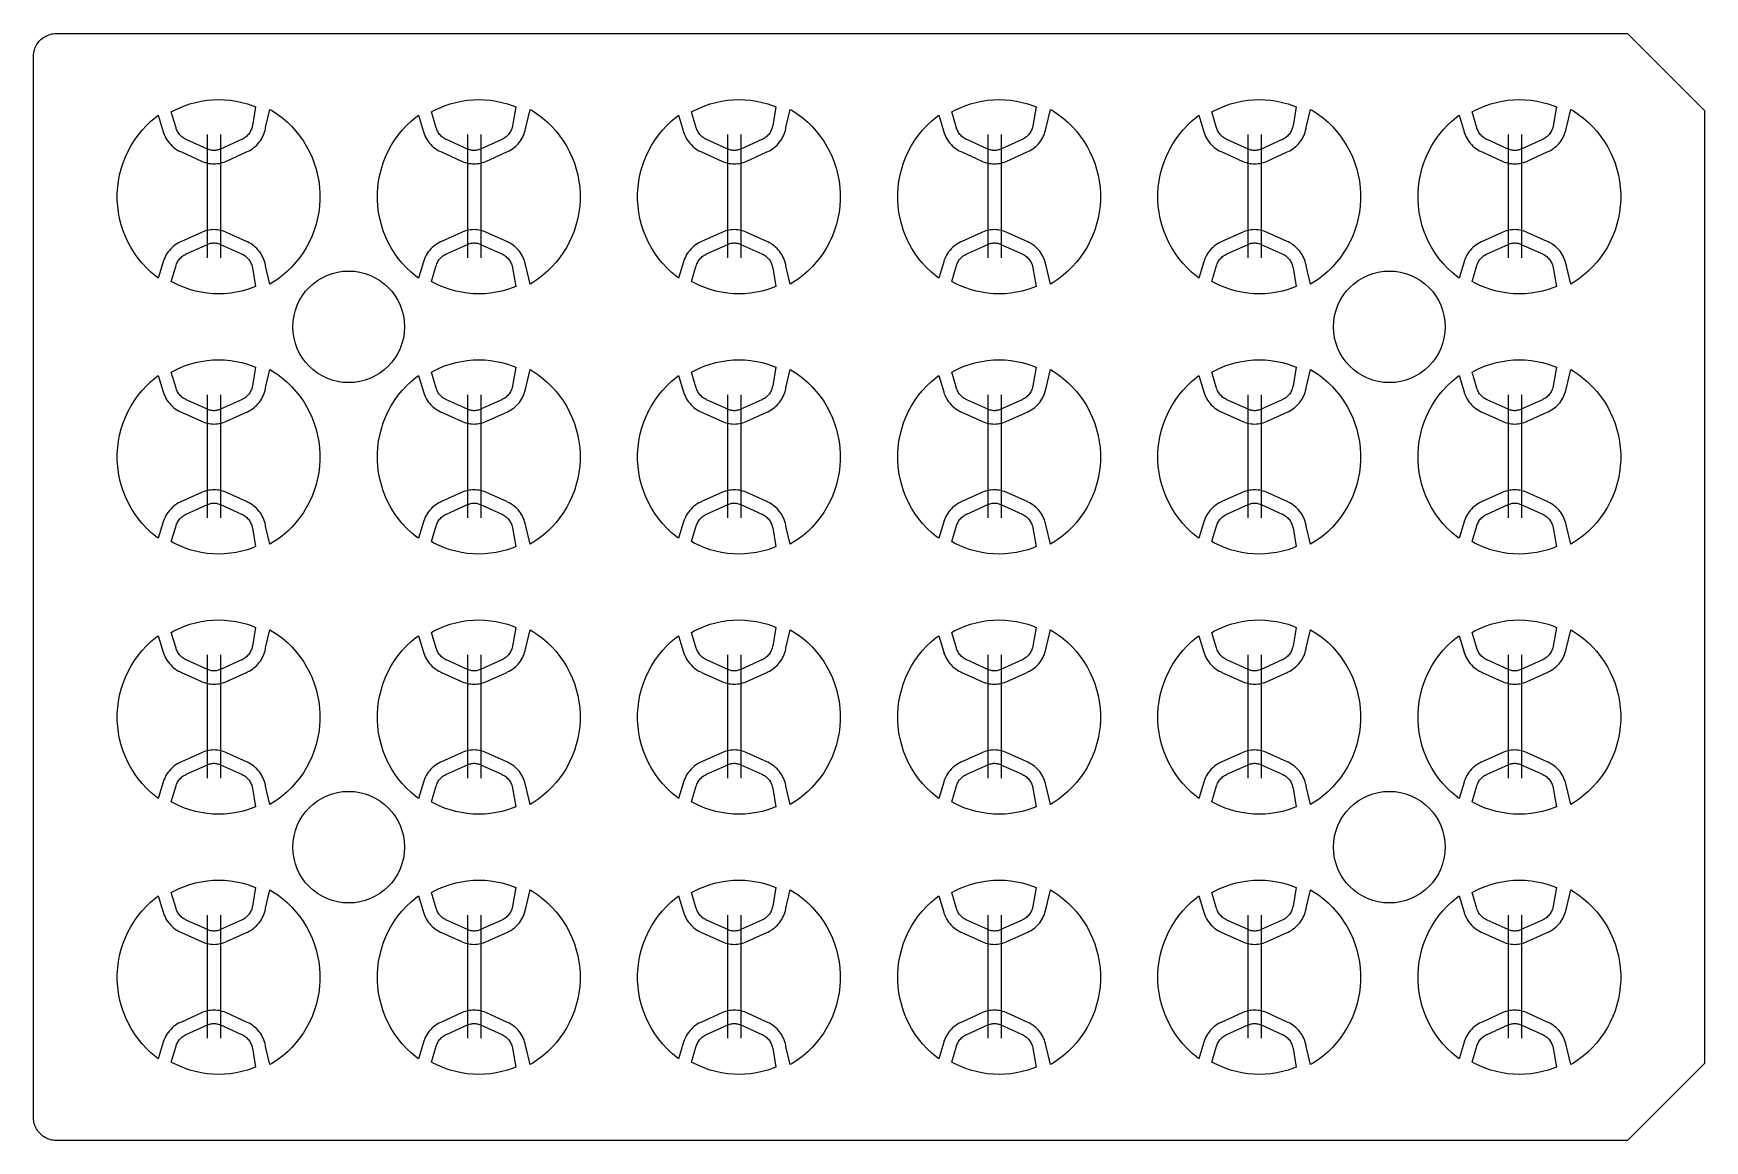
# Model space of a CAD drawing. Extents: x -62630 to 62630, y -41490 to 41490.
import ezdxf

# ---------------------------------------------------------------- set-up
doc = ezdxf.new("R2010")
doc.units = 0
doc.layers.add('L0D0_0', color=1, linetype='CONTINUOUS')

msp = doc.modelspace()

# ---------------------------------------------------------------- linework, layer by layer
at = {"layer": 'L0D0_0'}
for points in [[(-60932.879, -41490), (-61038.445, -41483.614), (-61143.433, -41470.867), (-61247.46, -41451.803), (-61350.145, -41426.493), (-61451.115, -41395.03), (-61550.002, -41357.527), (-61646.443, -41314.122), (-61740.088, -41264.974), (-61830.594, -41210.261), (-61917.632, -41150.183), (-62000.884, -41084.959), (-62080.045, -41014.828), (-62154.828, -40940.045), (-62224.959, -40860.884), (-62290.183, -40777.632), (-62350.261, -40690.594), (-62404.974, -40600.088), (-62454.122, -40506.443), (-62497.527, -40410.002), (-62535.03, -40311.115), (-62566.493, -40210.145), (-62591.803, -40107.46), (-62610.867, -40003.433), (-62623.614, -39898.445), (-62630, -39792.879), (-62630, 39794.996), (-62623.094, 39904.771), (-62609.308, 40013.895), (-62588.697, 40121.939), (-62561.344, 40228.475), (-62527.354, 40333.084), (-62486.863, 40435.352), (-62440.031, 40534.876), (-62387.042, 40631.262), (-62328.106, 40724.132), (-62263.454, 40813.117), (-62193.342, 40897.867), (-62118.048, 40978.048), (-62037.867, 41053.342), (-61953.117, 41123.454), (-61864.132, 41188.106), (-61771.262, 41247.042), (-61674.876, 41300.031), (-61575.352, 41346.863), (-61473.084, 41387.354), (-61368.475, 41421.344), (-61261.939, 41448.697), (-61153.895, 41469.308), (-61044.771, 41483.094), (-60934.996, 41490), (56862.233, 41490), (62630, 35722.233), (62630, -35722.233), (56862.233, -41490)], [(-49136.126, 32715.761), (-49208.243, 32720.124), (-49279.965, 32728.834), (-49351.03, 32741.859), (-49421.179, 32759.152), (-49490.156, 32780.649), (-49557.709, 32806.273), (-49590.65, 32821.101), (-51175.309, 33534.415), (-51214.413, 33552.017), (-51290.323, 33591.936), (-51363.65, 33636.422), (-51434.12, 33685.308), (-51501.47, 33738.41), (-51565.447, 33795.53), (-51625.813, 33856.454), (-51682.341, 33920.956), (-51734.82, 33988.792), (-51783.054, 34059.71), (-51826.862, 34133.443), (-51866.081, 34209.718), (-51900.563, 34288.247), (-51930.18, 34368.737), (-51942.5, 34409.812), (-52300.044, 35601.845), (-52109.209, 35708.503), (-51715.42, 35898.521), (-51310.933, 36064.555), (-50897.209, 36206.007), (-50475.739, 36322.366), (-50048.043, 36413.213), (-49615.665, 36478.22), (-49180.165, 36517.152), (-48743.112, 36529.869), (-48306.084, 36516.325), (-47870.658, 36476.569), (-47438.404, 36410.744), (-47010.881, 36319.088), (-46589.632, 36201.931), (-46176.176, 36059.697), (-45974.09, 35976.297), (-46219.286, 34571.496), (-46226.631, 34529.413), (-46246.42, 34446.298), (-46271.234, 34364.543), (-46300.981, 34284.451), (-46335.551, 34206.318), (-46374.815, 34130.437), (-46418.627, 34057.087), (-46466.825, 33986.542), (-46519.23, 33919.063), (-46575.647, 33854.9), (-46635.867, 33794.293), (-46699.666, 33737.466), (-46766.808, 33684.629), (-46837.043, 33635.98), (-46910.11, 33591.699), (-46985.738, 33551.949), (-47024.693, 33534.415), (-48609.352, 32821.101), (-48642.293, 32806.273), (-48709.846, 32780.649), (-48778.823, 32759.152), (-48848.972, 32741.859), (-48920.037, 32728.834), (-48991.759, 32720.124), (-49063.877, 32715.761)], [(-29636.126, 32715.761), (-29708.243, 32720.124), (-29779.965, 32728.834), (-29851.03, 32741.859), (-29921.179, 32759.152), (-29990.156, 32780.649), (-30057.709, 32806.273), (-30090.65, 32821.101), (-31675.309, 33534.415), (-31714.413, 33552.017), (-31790.323, 33591.936), (-31863.65, 33636.422), (-31934.12, 33685.308), (-32001.47, 33738.41), (-32065.447, 33795.53), (-32125.813, 33856.454), (-32182.341, 33920.956), (-32234.82, 33988.792), (-32283.054, 34059.71), (-32326.862, 34133.443), (-32366.081, 34209.718), (-32400.563, 34288.247), (-32430.18, 34368.737), (-32442.5, 34409.812), (-32800.044, 35601.845), (-32609.209, 35708.503), (-32215.42, 35898.521), (-31810.933, 36064.555), (-31397.209, 36206.007), (-30975.739, 36322.366), (-30548.043, 36413.213), (-30115.665, 36478.22), (-29680.165, 36517.152), (-29243.112, 36529.869), (-28806.084, 36516.325), (-28370.658, 36476.569), (-27938.404, 36410.744), (-27510.881, 36319.088), (-27089.632, 36201.931), (-26676.176, 36059.697), (-26474.09, 35976.297), (-26719.286, 34571.496), (-26726.631, 34529.413), (-26746.42, 34446.298), (-26771.234, 34364.543), (-26800.981, 34284.451), (-26835.551, 34206.318), (-26874.815, 34130.437), (-26918.627, 34057.087), (-26966.825, 33986.542), (-27019.23, 33919.063), (-27075.647, 33854.9), (-27135.867, 33794.293), (-27199.666, 33737.466), (-27266.808, 33684.629), (-27337.043, 33635.98), (-27410.11, 33591.699), (-27485.738, 33551.949), (-27524.693, 33534.415), (-29109.352, 32821.101), (-29142.293, 32806.273), (-29209.846, 32780.649), (-29278.823, 32759.152), (-29348.972, 32741.859), (-29420.037, 32728.834), (-29491.759, 32720.124), (-29563.877, 32715.761)], [(-10136.126, 32715.761), (-10208.243, 32720.124), (-10279.965, 32728.834), (-10351.03, 32741.859), (-10421.179, 32759.152), (-10490.156, 32780.649), (-10557.709, 32806.273), (-10590.65, 32821.101), (-12175.309, 33534.415), (-12214.413, 33552.017), (-12290.323, 33591.936), (-12363.65, 33636.422), (-12434.12, 33685.308), (-12501.47, 33738.41), (-12565.447, 33795.53), (-12625.813, 33856.454), (-12682.341, 33920.956), (-12734.82, 33988.792), (-12783.054, 34059.71), (-12826.862, 34133.443), (-12866.081, 34209.718), (-12900.563, 34288.247), (-12930.18, 34368.737), (-12942.5, 34409.812), (-13300.044, 35601.845), (-13109.209, 35708.503), (-12715.42, 35898.521), (-12310.933, 36064.555), (-11897.209, 36206.007), (-11475.739, 36322.366), (-11048.043, 36413.213), (-10615.665, 36478.22), (-10180.165, 36517.152), (-9743.112, 36529.869), (-9306.084, 36516.325), (-8870.658, 36476.569), (-8438.404, 36410.744), (-8010.881, 36319.088), (-7589.632, 36201.931), (-7176.176, 36059.697), (-6974.09, 35976.297), (-7219.286, 34571.496), (-7226.631, 34529.413), (-7246.42, 34446.298), (-7271.234, 34364.543), (-7300.981, 34284.451), (-7335.551, 34206.318), (-7374.815, 34130.437), (-7418.627, 34057.087), (-7466.825, 33986.542), (-7519.23, 33919.063), (-7575.647, 33854.9), (-7635.867, 33794.293), (-7699.666, 33737.466), (-7766.808, 33684.629), (-7837.043, 33635.98), (-7910.11, 33591.699), (-7985.738, 33551.949), (-8024.693, 33534.415), (-9609.352, 32821.101), (-9642.293, 32806.273), (-9709.846, 32780.649), (-9778.823, 32759.152), (-9848.972, 32741.859), (-9920.037, 32728.834), (-9991.759, 32720.124), (-10063.877, 32715.761)], [(9363.874, 32715.761), (9291.757, 32720.124), (9220.035, 32728.834), (9148.97, 32741.859), (9078.821, 32759.152), (9009.844, 32780.649), (8942.291, 32806.273), (8909.35, 32821.101), (7324.691, 33534.415), (7285.587, 33552.017), (7209.677, 33591.936), (7136.35, 33636.422), (7065.88, 33685.308), (6998.53, 33738.41), (6934.553, 33795.53), (6874.187, 33856.454), (6817.659, 33920.956), (6765.18, 33988.792), (6716.946, 34059.71), (6673.138, 34133.443), (6633.919, 34209.718), (6599.437, 34288.247), (6569.82, 34368.737), (6557.5, 34409.812), (6199.956, 35601.845), (6390.791, 35708.503), (6784.58, 35898.521), (7189.067, 36064.555), (7602.791, 36206.007), (8024.261, 36322.366), (8451.957, 36413.213), (8884.335, 36478.22), (9319.835, 36517.152), (9756.888, 36529.869), (10193.916, 36516.325), (10629.342, 36476.569), (11061.596, 36410.744), (11489.119, 36319.088), (11910.368, 36201.931), (12323.824, 36059.697), (12525.91, 35976.297), (12280.714, 34571.496), (12273.369, 34529.413), (12253.58, 34446.298), (12228.766, 34364.543), (12199.019, 34284.451), (12164.449, 34206.318), (12125.185, 34130.437), (12081.373, 34057.087), (12033.175, 33986.542), (11980.77, 33919.063), (11924.353, 33854.9), (11864.133, 33794.293), (11800.334, 33737.466), (11733.192, 33684.629), (11662.957, 33635.98), (11589.89, 33591.699), (11514.262, 33551.949), (11475.307, 33534.415), (9890.648, 32821.101), (9857.707, 32806.273), (9790.154, 32780.649), (9721.177, 32759.152), (9651.028, 32741.859), (9579.963, 32728.834), (9508.241, 32720.124), (9436.123, 32715.761)], [(28863.874, 32715.761), (28791.757, 32720.124), (28720.035, 32728.834), (28648.97, 32741.859), (28578.821, 32759.152), (28509.844, 32780.649), (28442.291, 32806.273), (28409.35, 32821.101), (26824.691, 33534.415), (26785.587, 33552.017), (26709.677, 33591.936), (26636.35, 33636.422), (26565.88, 33685.308), (26498.53, 33738.41), (26434.553, 33795.53), (26374.187, 33856.454), (26317.659, 33920.956), (26265.18, 33988.792), (26216.946, 34059.71), (26173.138, 34133.443), (26133.919, 34209.718), (26099.437, 34288.247), (26069.82, 34368.737), (26057.5, 34409.812), (25699.956, 35601.845), (25890.791, 35708.503), (26284.58, 35898.521), (26689.067, 36064.555), (27102.791, 36206.007), (27524.261, 36322.366), (27951.957, 36413.213), (28384.335, 36478.22), (28819.835, 36517.152), (29256.888, 36529.869), (29693.916, 36516.325), (30129.342, 36476.569), (30561.596, 36410.744), (30989.119, 36319.088), (31410.368, 36201.931), (31823.824, 36059.697), (32025.91, 35976.297), (31780.714, 34571.496), (31773.369, 34529.413), (31753.58, 34446.298), (31728.766, 34364.543), (31699.019, 34284.451), (31664.449, 34206.318), (31625.185, 34130.437), (31581.373, 34057.087), (31533.175, 33986.542), (31480.77, 33919.063), (31424.353, 33854.9), (31364.133, 33794.293), (31300.334, 33737.466), (31233.192, 33684.629), (31162.957, 33635.98), (31089.89, 33591.699), (31014.262, 33551.949), (30975.307, 33534.415), (29390.648, 32821.101), (29357.707, 32806.273), (29290.154, 32780.649), (29221.177, 32759.152), (29151.028, 32741.859), (29079.963, 32728.834), (29008.241, 32720.124), (28936.123, 32715.761)], [(48363.874, 32715.761), (48291.757, 32720.124), (48220.035, 32728.834), (48148.97, 32741.859), (48078.821, 32759.152), (48009.844, 32780.649), (47942.291, 32806.273), (47909.35, 32821.101), (46324.691, 33534.415), (46285.587, 33552.017), (46209.677, 33591.936), (46136.35, 33636.422), (46065.88, 33685.308), (45998.53, 33738.41), (45934.553, 33795.53), (45874.187, 33856.454), (45817.659, 33920.956), (45765.18, 33988.792), (45716.946, 34059.71), (45673.138, 34133.443), (45633.919, 34209.718), (45599.437, 34288.247), (45569.82, 34368.737), (45557.5, 34409.812), (45199.956, 35601.845), (45390.791, 35708.503), (45784.58, 35898.521), (46189.067, 36064.555), (46602.791, 36206.007), (47024.261, 36322.366), (47451.957, 36413.213), (47884.335, 36478.22), (48319.835, 36517.152), (48756.888, 36529.869), (49193.916, 36516.325), (49629.342, 36476.569), (50061.596, 36410.744), (50489.119, 36319.088), (50910.368, 36201.931), (51323.824, 36059.697), (51525.91, 35976.297), (51280.714, 34571.496), (51273.369, 34529.413), (51253.58, 34446.298), (51228.766, 34364.543), (51199.019, 34284.451), (51164.449, 34206.318), (51125.185, 34130.437), (51081.373, 34057.087), (51033.175, 33986.542), (50980.77, 33919.063), (50924.353, 33854.9), (50864.133, 33794.293), (50800.334, 33737.466), (50733.192, 33684.629), (50662.957, 33635.98), (50589.89, 33591.699), (50514.262, 33551.949), (50475.307, 33534.415), (48890.648, 32821.101), (48857.707, 32806.273), (48790.154, 32780.649), (48721.177, 32759.152), (48651.028, 32741.859), (48579.963, 32728.834), (48508.241, 32720.124), (48436.123, 32715.761)], [(-44897.74, 22706.026), (-45228.671, 24067.545), (-45239.944, 24137.883), (-45270.788, 24276.977), (-45309.821, 24413.997), (-45356.908, 24548.463), (-45411.882, 24679.902), (-45474.55, 24807.852), (-45544.691, 24931.862), (-45622.06, 25051.496), (-45706.383, 25166.334), (-45797.365, 25275.973), (-45894.686, 25380.026), (-45998.003, 25478.128), (-46106.952, 25569.933), (-46221.152, 25655.119), (-46340.2, 25733.387), (-46463.678, 25804.461), (-46591.152, 25868.091), (-46656.662, 25896.073), (-48158.668, 26572.181), (-48217.278, 26599.999), (-48337.578, 26648.617), (-48460.54, 26690.045), (-48585.733, 26724.14), (-48712.721, 26750.782), (-48841.061, 26769.879), (-48970.305, 26781.364), (-49100.001, 26785.197), (-49229.697, 26781.364), (-49358.941, 26769.879), (-49487.281, 26750.782), (-49614.269, 26724.14), (-49739.462, 26690.045), (-49862.424, 26648.617), (-49982.724, 26599.999), (-50041.334, 26572.181), (-51543.34, 25896.073), (-51612.437, 25866.56), (-51746.67, 25799.01), (-51876.418, 25723.202), (-52001.174, 25639.431), (-52120.449, 25548.026), (-52233.777, 25449.343), (-52340.715, 25343.769), (-52440.844, 25231.717), (-52533.773, 25113.625), (-52619.138, 24989.955), (-52696.606, 24861.191), (-52765.873, 24727.836), (-52826.668, 24590.411), (-52878.754, 24449.456), (-52900.341, 24377.487), (-53269.253, 23147.554), (-53459.174, 23288.202), (-53820.789, 23592.575), (-54162.776, 23918.846), (-54483.813, 24265.751), (-54782.657, 24631.948), (-55058.151, 25016.02), (-55309.228, 25416.48), (-55534.918, 25831.777), (-55734.346, 26260.306), (-55906.74, 26700.406), (-56051.433, 27150.374), (-56167.866, 27608.47), (-56255.587, 28072.919), (-56314.257, 28541.924), (-56343.649, 29013.67), (-56343.649, 29486.33), (-56314.257, 29958.076), (-56255.587, 30427.081), (-56167.866, 30891.53), (-56051.433, 31349.626), (-55906.74, 31799.594), (-55734.346, 32239.694), (-55534.918, 32668.223), (-55309.228, 33083.52), (-55058.151, 33483.98), (-54782.657, 33868.052), (-54483.813, 34234.249), (-54162.776, 34581.154), (-53820.789, 34907.425), (-53459.174, 35211.798), (-53269.253, 35352.446), (-52900.341, 34122.513), (-52878.754, 34050.544), (-52826.668, 33909.589), (-52765.873, 33772.164), (-52696.606, 33638.809), (-52619.138, 33510.045), (-52533.773, 33386.375), (-52440.844, 33268.283), (-52340.715, 33156.231), (-52233.777, 33050.657), (-52120.449, 32951.974), (-52001.174, 32860.569), (-51876.418, 32776.798), (-51746.67, 32700.99), (-51612.437, 32633.44), (-51543.34, 32603.927), (-50041.334, 31927.819), (-49982.724, 31900.001), (-49862.424, 31851.383), (-49739.462, 31809.955), (-49614.269, 31775.86), (-49487.281, 31749.218), (-49358.941, 31730.121), (-49229.697, 31718.636), (-49100.001, 31714.803), (-48970.305, 31718.636), (-48841.061, 31730.121), (-48712.721, 31749.218), (-48585.733, 31775.86), (-48460.54, 31809.955), (-48337.578, 31851.383), (-48217.278, 31900.001), (-48158.668, 31927.819), (-46656.662, 32603.927), (-46591.152, 32631.909), (-46463.678, 32695.539), (-46340.2, 32766.613), (-46221.152, 32844.881), (-46106.952, 32930.067), (-45998.003, 33021.872), (-45894.686, 33119.974), (-45797.365, 33224.027), (-45706.383, 33333.666), (-45622.06, 33448.504), (-45544.691, 33568.138), (-45474.55, 33692.148), (-45411.882, 33820.098), (-45356.908, 33951.537), (-45309.821, 34086.003), (-45270.788, 34223.023), (-45239.944, 34362.117), (-45228.671, 34432.455), (-44897.74, 35793.974), (-44697.751, 35676.246), (-44312.896, 35416.803), (-43944.602, 35134.344), (-43594.244, 34829.922), (-43263.129, 34504.674), (-42952.493, 34159.813), (-42663.495, 33796.627), (-42397.215, 33416.471), (-42154.646, 33020.765), (-41936.693, 32610.984), (-41744.171, 32188.659), (-41577.796, 31755.365), (-41438.192, 31312.721), (-41325.877, 30862.377), (-41241.273, 30406.016), (-41184.694, 29945.34), (-41156.351, 29482.069), (-41156.351, 29017.931), (-41184.694, 28554.66), (-41241.273, 28093.984), (-41325.877, 27637.623), (-41438.192, 27187.279), (-41577.796, 26744.635), (-41744.171, 26311.341), (-41936.693, 25889.016), (-42154.646, 25479.235), (-42397.215, 25083.529), (-42663.495, 24703.373), (-42952.493, 24340.187), (-43263.129, 23995.326), (-43594.244, 23670.078), (-43944.602, 23365.656), (-44312.896, 23083.197), (-44697.751, 22823.754)], [(-25397.74, 22706.026), (-25728.671, 24067.545), (-25739.944, 24137.883), (-25770.788, 24276.977), (-25809.821, 24413.997), (-25856.908, 24548.463), (-25911.882, 24679.902), (-25974.55, 24807.852), (-26044.691, 24931.862), (-26122.06, 25051.496), (-26206.383, 25166.334), (-26297.365, 25275.973), (-26394.686, 25380.026), (-26498.003, 25478.128), (-26606.952, 25569.933), (-26721.152, 25655.119), (-26840.2, 25733.387), (-26963.678, 25804.461), (-27091.152, 25868.091), (-27156.662, 25896.073), (-28658.668, 26572.181), (-28717.278, 26599.999), (-28837.578, 26648.617), (-28960.54, 26690.045), (-29085.733, 26724.14), (-29212.721, 26750.782), (-29341.061, 26769.879), (-29470.305, 26781.364), (-29600.001, 26785.197), (-29729.697, 26781.364), (-29858.941, 26769.879), (-29987.281, 26750.782), (-30114.269, 26724.14), (-30239.462, 26690.045), (-30362.424, 26648.617), (-30482.724, 26599.999), (-30541.334, 26572.181), (-32043.34, 25896.073), (-32112.437, 25866.56), (-32246.67, 25799.01), (-32376.418, 25723.202), (-32501.174, 25639.431), (-32620.449, 25548.026), (-32733.777, 25449.343), (-32840.715, 25343.769), (-32940.844, 25231.717), (-33033.773, 25113.625), (-33119.138, 24989.955), (-33196.606, 24861.191), (-33265.873, 24727.836), (-33326.668, 24590.411), (-33378.754, 24449.456), (-33400.341, 24377.487), (-33769.253, 23147.554), (-33959.174, 23288.202), (-34320.789, 23592.575), (-34662.776, 23918.846), (-34983.813, 24265.751), (-35282.657, 24631.948), (-35558.151, 25016.02), (-35809.228, 25416.48), (-36034.918, 25831.777), (-36234.346, 26260.306), (-36406.74, 26700.406), (-36551.433, 27150.374), (-36667.866, 27608.47), (-36755.587, 28072.919), (-36814.257, 28541.924), (-36843.649, 29013.67), (-36843.649, 29486.33), (-36814.257, 29958.076), (-36755.587, 30427.081), (-36667.866, 30891.53), (-36551.433, 31349.626), (-36406.74, 31799.594), (-36234.346, 32239.694), (-36034.918, 32668.223), (-35809.228, 33083.52), (-35558.151, 33483.98), (-35282.657, 33868.052), (-34983.813, 34234.249), (-34662.776, 34581.154), (-34320.789, 34907.425), (-33959.174, 35211.798), (-33769.253, 35352.446), (-33400.341, 34122.513), (-33378.754, 34050.544), (-33326.668, 33909.589), (-33265.873, 33772.164), (-33196.606, 33638.809), (-33119.138, 33510.045), (-33033.773, 33386.375), (-32940.844, 33268.283), (-32840.715, 33156.231), (-32733.777, 33050.657), (-32620.449, 32951.974), (-32501.174, 32860.569), (-32376.418, 32776.798), (-32246.67, 32700.99), (-32112.437, 32633.44), (-32043.34, 32603.927), (-30541.334, 31927.819), (-30482.724, 31900.001), (-30362.424, 31851.383), (-30239.462, 31809.955), (-30114.269, 31775.86), (-29987.281, 31749.218), (-29858.941, 31730.121), (-29729.697, 31718.636), (-29600.001, 31714.803), (-29470.305, 31718.636), (-29341.061, 31730.121), (-29212.721, 31749.218), (-29085.733, 31775.86), (-28960.54, 31809.955), (-28837.578, 31851.383), (-28717.278, 31900.001), (-28658.668, 31927.819), (-27156.662, 32603.927), (-27091.152, 32631.909), (-26963.678, 32695.539), (-26840.2, 32766.613), (-26721.152, 32844.881), (-26606.952, 32930.067), (-26498.003, 33021.872), (-26394.686, 33119.974), (-26297.365, 33224.027), (-26206.383, 33333.666), (-26122.06, 33448.504), (-26044.691, 33568.138), (-25974.55, 33692.148), (-25911.882, 33820.098), (-25856.908, 33951.537), (-25809.821, 34086.003), (-25770.788, 34223.023), (-25739.944, 34362.117), (-25728.671, 34432.455), (-25397.74, 35793.974), (-25197.751, 35676.246), (-24812.896, 35416.803), (-24444.602, 35134.344), (-24094.244, 34829.922), (-23763.129, 34504.674), (-23452.493, 34159.813), (-23163.495, 33796.627), (-22897.215, 33416.471), (-22654.646, 33020.765), (-22436.693, 32610.984), (-22244.171, 32188.659), (-22077.796, 31755.365), (-21938.192, 31312.721), (-21825.877, 30862.377), (-21741.273, 30406.016), (-21684.694, 29945.34), (-21656.351, 29482.069), (-21656.351, 29017.931), (-21684.694, 28554.66), (-21741.273, 28093.984), (-21825.877, 27637.623), (-21938.192, 27187.279), (-22077.796, 26744.635), (-22244.171, 26311.341), (-22436.693, 25889.016), (-22654.646, 25479.235), (-22897.215, 25083.529), (-23163.495, 24703.373), (-23452.493, 24340.187), (-23763.129, 23995.326), (-24094.244, 23670.078), (-24444.602, 23365.656), (-24812.896, 23083.197), (-25197.751, 22823.754)], [(-5897.74, 22706.026), (-6228.671, 24067.545), (-6239.944, 24137.883), (-6270.788, 24276.977), (-6309.821, 24413.997), (-6356.908, 24548.463), (-6411.882, 24679.902), (-6474.55, 24807.852), (-6544.691, 24931.862), (-6622.06, 25051.496), (-6706.383, 25166.334), (-6797.365, 25275.973), (-6894.686, 25380.026), (-6998.003, 25478.128), (-7106.952, 25569.933), (-7221.152, 25655.119), (-7340.2, 25733.387), (-7463.678, 25804.461), (-7591.152, 25868.091), (-7656.662, 25896.073), (-9158.668, 26572.181), (-9217.278, 26599.999), (-9337.578, 26648.617), (-9460.54, 26690.045), (-9585.733, 26724.14), (-9712.721, 26750.782), (-9841.061, 26769.879), (-9970.305, 26781.364), (-10100.001, 26785.197), (-10229.697, 26781.364), (-10358.941, 26769.879), (-10487.281, 26750.782), (-10614.269, 26724.14), (-10739.462, 26690.045), (-10862.424, 26648.617), (-10982.724, 26599.999), (-11041.334, 26572.181), (-12543.34, 25896.073), (-12612.437, 25866.56), (-12746.67, 25799.01), (-12876.418, 25723.202), (-13001.174, 25639.431), (-13120.449, 25548.026), (-13233.777, 25449.343), (-13340.715, 25343.769), (-13440.844, 25231.717), (-13533.773, 25113.625), (-13619.138, 24989.955), (-13696.606, 24861.191), (-13765.873, 24727.836), (-13826.668, 24590.411), (-13878.754, 24449.456), (-13900.341, 24377.487), (-14269.253, 23147.554), (-14459.174, 23288.202), (-14820.789, 23592.575), (-15162.776, 23918.846), (-15483.813, 24265.751), (-15782.657, 24631.948), (-16058.151, 25016.02), (-16309.228, 25416.48), (-16534.918, 25831.777), (-16734.346, 26260.306), (-16906.74, 26700.406), (-17051.433, 27150.374), (-17167.866, 27608.47), (-17255.587, 28072.919), (-17314.257, 28541.924), (-17343.649, 29013.67), (-17343.649, 29486.33), (-17314.257, 29958.076), (-17255.587, 30427.081), (-17167.866, 30891.53), (-17051.433, 31349.626), (-16906.74, 31799.594), (-16734.346, 32239.694), (-16534.918, 32668.223), (-16309.228, 33083.52), (-16058.151, 33483.98), (-15782.657, 33868.052), (-15483.813, 34234.249), (-15162.776, 34581.154), (-14820.789, 34907.425), (-14459.174, 35211.798), (-14269.253, 35352.446), (-13900.341, 34122.513), (-13878.754, 34050.544), (-13826.668, 33909.589), (-13765.873, 33772.164), (-13696.606, 33638.809), (-13619.138, 33510.045), (-13533.773, 33386.375), (-13440.844, 33268.283), (-13340.715, 33156.231), (-13233.777, 33050.657), (-13120.449, 32951.974), (-13001.174, 32860.569), (-12876.418, 32776.798), (-12746.67, 32700.99), (-12612.437, 32633.44), (-12543.34, 32603.927), (-11041.334, 31927.819), (-10982.724, 31900.001), (-10862.424, 31851.383), (-10739.462, 31809.955), (-10614.269, 31775.86), (-10487.281, 31749.218), (-10358.941, 31730.121), (-10229.697, 31718.636), (-10100.001, 31714.803), (-9970.305, 31718.636), (-9841.061, 31730.121), (-9712.721, 31749.218), (-9585.733, 31775.86), (-9460.54, 31809.955), (-9337.578, 31851.383), (-9217.278, 31900.001), (-9158.668, 31927.819), (-7656.662, 32603.927), (-7591.152, 32631.909), (-7463.678, 32695.539), (-7340.2, 32766.613), (-7221.152, 32844.881), (-7106.952, 32930.067), (-6998.003, 33021.872), (-6894.686, 33119.974), (-6797.365, 33224.027), (-6706.383, 33333.666), (-6622.06, 33448.504), (-6544.691, 33568.138), (-6474.55, 33692.148), (-6411.882, 33820.098), (-6356.908, 33951.537), (-6309.821, 34086.003), (-6270.788, 34223.023), (-6239.944, 34362.117), (-6228.671, 34432.455), (-5897.74, 35793.974), (-5697.751, 35676.246), (-5312.896, 35416.803), (-4944.602, 35134.344), (-4594.244, 34829.922), (-4263.129, 34504.674), (-3952.493, 34159.813), (-3663.495, 33796.627), (-3397.215, 33416.471), (-3154.646, 33020.765), (-2936.693, 32610.984), (-2744.171, 32188.659), (-2577.796, 31755.365), (-2438.192, 31312.721), (-2325.877, 30862.377), (-2241.273, 30406.016), (-2184.694, 29945.34), (-2156.351, 29482.069), (-2156.351, 29017.931), (-2184.694, 28554.66), (-2241.273, 28093.984), (-2325.877, 27637.623), (-2438.192, 27187.279), (-2577.796, 26744.635), (-2744.171, 26311.341), (-2936.693, 25889.016), (-3154.646, 25479.235), (-3397.215, 25083.529), (-3663.495, 24703.373), (-3952.493, 24340.187), (-4263.129, 23995.326), (-4594.244, 23670.078), (-4944.602, 23365.656), (-5312.896, 23083.197), (-5697.751, 22823.754)], [(13602.26, 22706.026), (13271.329, 24067.545), (13260.056, 24137.883), (13229.212, 24276.977), (13190.179, 24413.997), (13143.092, 24548.463), (13088.118, 24679.902), (13025.45, 24807.852), (12955.309, 24931.862), (12877.94, 25051.496), (12793.617, 25166.334), (12702.635, 25275.973), (12605.314, 25380.026), (12501.997, 25478.128), (12393.048, 25569.933), (12278.848, 25655.119), (12159.8, 25733.387), (12036.322, 25804.461), (11908.848, 25868.091), (11843.338, 25896.073), (10341.332, 26572.181), (10282.722, 26599.999), (10162.422, 26648.617), (10039.46, 26690.045), (9914.267, 26724.14), (9787.279, 26750.782), (9658.939, 26769.879), (9529.695, 26781.364), (9399.999, 26785.197), (9270.303, 26781.364), (9141.059, 26769.879), (9012.719, 26750.782), (8885.731, 26724.14), (8760.538, 26690.045), (8637.576, 26648.617), (8517.276, 26599.999), (8458.666, 26572.181), (6956.66, 25896.073), (6887.563, 25866.56), (6753.33, 25799.01), (6623.582, 25723.202), (6498.826, 25639.431), (6379.551, 25548.026), (6266.223, 25449.343), (6159.285, 25343.769), (6059.156, 25231.717), (5966.227, 25113.625), (5880.862, 24989.955), (5803.394, 24861.191), (5734.127, 24727.836), (5673.332, 24590.411), (5621.246, 24449.456), (5599.659, 24377.487), (5230.747, 23147.554), (5040.826, 23288.202), (4679.211, 23592.575), (4337.224, 23918.846), (4016.187, 24265.751), (3717.343, 24631.948), (3441.849, 25016.02), (3190.772, 25416.48), (2965.082, 25831.777), (2765.654, 26260.306), (2593.26, 26700.406), (2448.567, 27150.374), (2332.134, 27608.47), (2244.413, 28072.919), (2185.743, 28541.924), (2156.351, 29013.67), (2156.351, 29486.33), (2185.743, 29958.076), (2244.413, 30427.081), (2332.134, 30891.53), (2448.567, 31349.626), (2593.26, 31799.594), (2765.654, 32239.694), (2965.082, 32668.223), (3190.772, 33083.52), (3441.849, 33483.98), (3717.343, 33868.052), (4016.187, 34234.249), (4337.224, 34581.154), (4679.211, 34907.425), (5040.826, 35211.798), (5230.747, 35352.446), (5599.659, 34122.513), (5621.246, 34050.544), (5673.332, 33909.589), (5734.127, 33772.164), (5803.394, 33638.809), (5880.862, 33510.045), (5966.227, 33386.375), (6059.156, 33268.283), (6159.285, 33156.231), (6266.223, 33050.657), (6379.551, 32951.974), (6498.826, 32860.569), (6623.582, 32776.798), (6753.33, 32700.99), (6887.563, 32633.44), (6956.66, 32603.927), (8458.666, 31927.819), (8517.276, 31900.001), (8637.576, 31851.383), (8760.538, 31809.955), (8885.731, 31775.86), (9012.719, 31749.218), (9141.059, 31730.121), (9270.303, 31718.636), (9399.999, 31714.803), (9529.695, 31718.636), (9658.939, 31730.121), (9787.279, 31749.218), (9914.267, 31775.86), (10039.46, 31809.955), (10162.422, 31851.383), (10282.722, 31900.001), (10341.332, 31927.819), (11843.338, 32603.927), (11908.848, 32631.909), (12036.322, 32695.539), (12159.8, 32766.613), (12278.848, 32844.881), (12393.048, 32930.067), (12501.997, 33021.872), (12605.314, 33119.974), (12702.635, 33224.027), (12793.617, 33333.666), (12877.94, 33448.504), (12955.309, 33568.138), (13025.45, 33692.148), (13088.118, 33820.098), (13143.092, 33951.537), (13190.179, 34086.003), (13229.212, 34223.023), (13260.056, 34362.117), (13271.329, 34432.455), (13602.26, 35793.974), (13802.249, 35676.246), (14187.104, 35416.803), (14555.398, 35134.344), (14905.756, 34829.922), (15236.871, 34504.674), (15547.507, 34159.813), (15836.505, 33796.627), (16102.785, 33416.471), (16345.354, 33020.765), (16563.307, 32610.984), (16755.829, 32188.659), (16922.204, 31755.365), (17061.808, 31312.721), (17174.123, 30862.377), (17258.727, 30406.016), (17315.306, 29945.34), (17343.649, 29482.069), (17343.649, 29017.931), (17315.306, 28554.66), (17258.727, 28093.984), (17174.123, 27637.623), (17061.808, 27187.279), (16922.204, 26744.635), (16755.829, 26311.341), (16563.307, 25889.016), (16345.354, 25479.235), (16102.785, 25083.529), (15836.505, 24703.373), (15547.507, 24340.187), (15236.871, 23995.326), (14905.756, 23670.078), (14555.398, 23365.656), (14187.104, 23083.197), (13802.249, 22823.754)], [(33102.26, 22706.026), (32771.329, 24067.545), (32760.056, 24137.883), (32729.212, 24276.977), (32690.179, 24413.997), (32643.092, 24548.463), (32588.118, 24679.902), (32525.45, 24807.852), (32455.309, 24931.862), (32377.94, 25051.496), (32293.617, 25166.334), (32202.635, 25275.973), (32105.314, 25380.026), (32001.997, 25478.128), (31893.048, 25569.933), (31778.848, 25655.119), (31659.8, 25733.387), (31536.322, 25804.461), (31408.848, 25868.091), (31343.338, 25896.073), (29841.332, 26572.181), (29782.722, 26599.999), (29662.422, 26648.617), (29539.46, 26690.045), (29414.267, 26724.14), (29287.279, 26750.782), (29158.939, 26769.879), (29029.695, 26781.364), (28899.999, 26785.197), (28770.303, 26781.364), (28641.059, 26769.879), (28512.719, 26750.782), (28385.731, 26724.14), (28260.538, 26690.045), (28137.576, 26648.617), (28017.276, 26599.999), (27958.666, 26572.181), (26456.66, 25896.073), (26387.563, 25866.56), (26253.33, 25799.01), (26123.582, 25723.202), (25998.826, 25639.431), (25879.551, 25548.026), (25766.223, 25449.343), (25659.285, 25343.769), (25559.156, 25231.717), (25466.227, 25113.625), (25380.862, 24989.955), (25303.394, 24861.191), (25234.127, 24727.836), (25173.332, 24590.411), (25121.246, 24449.456), (25099.659, 24377.487), (24730.747, 23147.554), (24540.826, 23288.202), (24179.211, 23592.575), (23837.224, 23918.846), (23516.187, 24265.751), (23217.343, 24631.948), (22941.849, 25016.02), (22690.772, 25416.48), (22465.082, 25831.777), (22265.654, 26260.306), (22093.26, 26700.406), (21948.567, 27150.374), (21832.134, 27608.47), (21744.413, 28072.919), (21685.743, 28541.924), (21656.351, 29013.67), (21656.351, 29486.33), (21685.743, 29958.076), (21744.413, 30427.081), (21832.134, 30891.53), (21948.567, 31349.626), (22093.26, 31799.594), (22265.654, 32239.694), (22465.082, 32668.223), (22690.772, 33083.52), (22941.849, 33483.98), (23217.343, 33868.052), (23516.187, 34234.249), (23837.224, 34581.154), (24179.211, 34907.425), (24540.826, 35211.798), (24730.747, 35352.446), (25099.659, 34122.513), (25121.246, 34050.544), (25173.332, 33909.589), (25234.127, 33772.164), (25303.394, 33638.809), (25380.862, 33510.045), (25466.227, 33386.375), (25559.156, 33268.283), (25659.285, 33156.231), (25766.223, 33050.657), (25879.551, 32951.974), (25998.826, 32860.569), (26123.582, 32776.798), (26253.33, 32700.99), (26387.563, 32633.44), (26456.66, 32603.927), (27958.666, 31927.819), (28017.276, 31900.001), (28137.576, 31851.383), (28260.538, 31809.955), (28385.731, 31775.86), (28512.719, 31749.218), (28641.059, 31730.121), (28770.303, 31718.636), (28899.999, 31714.803), (29029.695, 31718.636), (29158.939, 31730.121), (29287.279, 31749.218), (29414.267, 31775.86), (29539.46, 31809.955), (29662.422, 31851.383), (29782.722, 31900.001), (29841.332, 31927.819), (31343.338, 32603.927), (31408.848, 32631.909), (31536.322, 32695.539), (31659.8, 32766.613), (31778.848, 32844.881), (31893.048, 32930.067), (32001.997, 33021.872), (32105.314, 33119.974), (32202.635, 33224.027), (32293.617, 33333.666), (32377.94, 33448.504), (32455.309, 33568.138), (32525.45, 33692.148), (32588.118, 33820.098), (32643.092, 33951.537), (32690.179, 34086.003), (32729.212, 34223.023), (32760.056, 34362.117), (32771.329, 34432.455), (33102.26, 35793.974), (33302.249, 35676.246), (33687.104, 35416.803), (34055.398, 35134.344), (34405.756, 34829.922), (34736.871, 34504.674), (35047.507, 34159.813), (35336.505, 33796.627), (35602.785, 33416.471), (35845.354, 33020.765), (36063.307, 32610.984), (36255.829, 32188.659), (36422.204, 31755.365), (36561.808, 31312.721), (36674.123, 30862.377), (36758.727, 30406.016), (36815.306, 29945.34), (36843.649, 29482.069), (36843.649, 29017.931), (36815.306, 28554.66), (36758.727, 28093.984), (36674.123, 27637.623), (36561.808, 27187.279), (36422.204, 26744.635), (36255.829, 26311.341), (36063.307, 25889.016), (35845.354, 25479.235), (35602.785, 25083.529), (35336.505, 24703.373), (35047.507, 24340.187), (34736.871, 23995.326), (34405.756, 23670.078), (34055.398, 23365.656), (33687.104, 23083.197), (33302.249, 22823.754)], [(52602.26, 22706.026), (52271.329, 24067.545), (52260.056, 24137.883), (52229.212, 24276.977), (52190.179, 24413.997), (52143.092, 24548.463), (52088.118, 24679.902), (52025.45, 24807.852), (51955.309, 24931.862), (51877.94, 25051.496), (51793.617, 25166.334), (51702.635, 25275.973), (51605.314, 25380.026), (51501.997, 25478.128), (51393.048, 25569.933), (51278.848, 25655.119), (51159.8, 25733.387), (51036.322, 25804.461), (50908.848, 25868.091), (50843.338, 25896.073), (49341.332, 26572.181), (49282.722, 26599.999), (49162.422, 26648.617), (49039.46, 26690.045), (48914.267, 26724.14), (48787.279, 26750.782), (48658.939, 26769.879), (48529.695, 26781.364), (48399.999, 26785.197), (48270.303, 26781.364), (48141.059, 26769.879), (48012.719, 26750.782), (47885.731, 26724.14), (47760.538, 26690.045), (47637.576, 26648.617), (47517.276, 26599.999), (47458.666, 26572.181), (45956.66, 25896.073), (45887.563, 25866.56), (45753.33, 25799.01), (45623.582, 25723.202), (45498.826, 25639.431), (45379.551, 25548.026), (45266.223, 25449.343), (45159.285, 25343.769), (45059.156, 25231.717), (44966.227, 25113.625), (44880.862, 24989.955), (44803.394, 24861.191), (44734.127, 24727.836), (44673.332, 24590.411), (44621.246, 24449.456), (44599.659, 24377.487), (44230.747, 23147.554), (44040.826, 23288.202), (43679.211, 23592.575), (43337.224, 23918.846), (43016.187, 24265.751), (42717.343, 24631.948), (42441.849, 25016.02), (42190.772, 25416.48), (41965.082, 25831.777), (41765.654, 26260.306), (41593.26, 26700.406), (41448.567, 27150.374), (41332.134, 27608.47), (41244.413, 28072.919), (41185.743, 28541.924), (41156.351, 29013.67), (41156.351, 29486.33), (41185.743, 29958.076), (41244.413, 30427.081), (41332.134, 30891.53), (41448.567, 31349.626), (41593.26, 31799.594), (41765.654, 32239.694), (41965.082, 32668.223), (42190.772, 33083.52), (42441.849, 33483.98), (42717.343, 33868.052), (43016.187, 34234.249), (43337.224, 34581.154), (43679.211, 34907.425), (44040.826, 35211.798), (44230.747, 35352.446), (44599.659, 34122.513), (44621.246, 34050.544), (44673.332, 33909.589), (44734.127, 33772.164), (44803.394, 33638.809), (44880.862, 33510.045), (44966.227, 33386.375), (45059.156, 33268.283), (45159.285, 33156.231), (45266.223, 33050.657), (45379.551, 32951.974), (45498.826, 32860.569), (45623.582, 32776.798), (45753.33, 32700.99), (45887.563, 32633.44), (45956.66, 32603.927), (47458.666, 31927.819), (47517.276, 31900.001), (47637.576, 31851.383), (47760.538, 31809.955), (47885.731, 31775.86), (48012.719, 31749.218), (48141.059, 31730.121), (48270.303, 31718.636), (48399.999, 31714.803), (48529.695, 31718.636), (48658.939, 31730.121), (48787.279, 31749.218), (48914.267, 31775.86), (49039.46, 31809.955), (49162.422, 31851.383), (49282.722, 31900.001), (49341.332, 31927.819), (50843.338, 32603.927), (50908.848, 32631.909), (51036.322, 32695.539), (51159.8, 32766.613), (51278.848, 32844.881), (51393.048, 32930.067), (51501.997, 33021.872), (51605.314, 33119.974), (51702.635, 33224.027), (51793.617, 33333.666), (51877.94, 33448.504), (51955.309, 33568.138), (52025.45, 33692.148), (52088.118, 33820.098), (52143.092, 33951.537), (52190.179, 34086.003), (52229.212, 34223.023), (52260.056, 34362.117), (52271.329, 34432.455), (52602.26, 35793.974), (52802.249, 35676.246), (53187.104, 35416.803), (53555.398, 35134.344), (53905.756, 34829.922), (54236.871, 34504.674), (54547.507, 34159.813), (54836.505, 33796.627), (55102.785, 33416.471), (55345.354, 33020.765), (55563.307, 32610.984), (55755.829, 32188.659), (55922.204, 31755.365), (56061.808, 31312.721), (56174.123, 30862.377), (56258.727, 30406.016), (56315.306, 29945.34), (56343.649, 29482.069), (56343.649, 29017.931), (56315.306, 28554.66), (56258.727, 28093.984), (56174.123, 27637.623), (56061.808, 27187.279), (55922.204, 26744.635), (55755.829, 26311.341), (55563.307, 25889.016), (55345.354, 25479.235), (55102.785, 25083.529), (54836.505, 24703.373), (54547.507, 24340.187), (54236.871, 23995.326), (53905.756, 23670.078), (53555.398, 23365.656), (53187.104, 23083.197), (52802.249, 22823.754)], [(-48743.112, 21970.131), (-49180.165, 21982.848), (-49615.665, 22021.78), (-50048.043, 22086.787), (-50475.739, 22177.634), (-50897.209, 22293.993), (-51310.933, 22435.445), (-51715.42, 22601.479), (-52109.209, 22791.497), (-52300.044, 22898.155), (-51942.5, 24090.188), (-51930.18, 24131.263), (-51900.563, 24211.753), (-51866.081, 24290.282), (-51826.862, 24366.557), (-51783.054, 24440.29), (-51734.82, 24511.208), (-51682.341, 24579.044), (-51625.813, 24643.546), (-51565.447, 24704.47), (-51501.47, 24761.59), (-51434.12, 24814.692), (-51363.65, 24863.578), (-51290.323, 24908.064), (-51214.413, 24947.983), (-51175.309, 24965.585), (-49590.65, 25678.899), (-49557.709, 25693.727), (-49490.156, 25719.351), (-49421.179, 25740.848), (-49351.03, 25758.141), (-49279.965, 25771.166), (-49208.243, 25779.876), (-49136.126, 25784.239), (-49063.877, 25784.239), (-48991.759, 25779.876), (-48920.037, 25771.166), (-48848.972, 25758.141), (-48778.823, 25740.848), (-48709.846, 25719.351), (-48642.293, 25693.727), (-48609.352, 25678.899), (-47024.693, 24965.585), (-46985.738, 24948.051), (-46910.11, 24908.301), (-46837.043, 24864.02), (-46766.808, 24815.371), (-46699.666, 24762.534), (-46635.867, 24705.707), (-46575.647, 24645.1), (-46519.23, 24580.937), (-46466.825, 24513.458), (-46418.627, 24442.913), (-46374.815, 24369.563), (-46335.551, 24293.682), (-46300.981, 24215.549), (-46271.234, 24135.457), (-46246.42, 24053.702), (-46226.631, 23970.587), (-46219.286, 23928.504), (-45974.09, 22523.703), (-46176.176, 22440.303), (-46589.632, 22298.069), (-47010.881, 22180.912), (-47438.404, 22089.256), (-47870.658, 22023.431), (-48306.084, 21983.675)], [(-29243.112, 21970.131), (-29680.165, 21982.848), (-30115.665, 22021.78), (-30548.043, 22086.787), (-30975.739, 22177.634), (-31397.209, 22293.993), (-31810.933, 22435.445), (-32215.42, 22601.479), (-32609.209, 22791.497), (-32800.044, 22898.155), (-32442.5, 24090.188), (-32430.18, 24131.263), (-32400.563, 24211.753), (-32366.081, 24290.282), (-32326.862, 24366.557), (-32283.054, 24440.29), (-32234.82, 24511.208), (-32182.341, 24579.044), (-32125.813, 24643.546), (-32065.447, 24704.47), (-32001.47, 24761.59), (-31934.12, 24814.692), (-31863.65, 24863.578), (-31790.323, 24908.064), (-31714.413, 24947.983), (-31675.309, 24965.585), (-30090.65, 25678.899), (-30057.709, 25693.727), (-29990.156, 25719.351), (-29921.179, 25740.848), (-29851.03, 25758.141), (-29779.965, 25771.166), (-29708.243, 25779.876), (-29636.126, 25784.239), (-29563.877, 25784.239), (-29491.759, 25779.876), (-29420.037, 25771.166), (-29348.972, 25758.141), (-29278.823, 25740.848), (-29209.846, 25719.351), (-29142.293, 25693.727), (-29109.352, 25678.899), (-27524.693, 24965.585), (-27485.738, 24948.051), (-27410.11, 24908.301), (-27337.043, 24864.02), (-27266.808, 24815.371), (-27199.666, 24762.534), (-27135.867, 24705.707), (-27075.647, 24645.1), (-27019.23, 24580.937), (-26966.825, 24513.458), (-26918.627, 24442.913), (-26874.815, 24369.563), (-26835.551, 24293.682), (-26800.981, 24215.549), (-26771.234, 24135.457), (-26746.42, 24053.702), (-26726.631, 23970.587), (-26719.286, 23928.504), (-26474.09, 22523.703), (-26676.176, 22440.303), (-27089.632, 22298.069), (-27510.881, 22180.912), (-27938.404, 22089.256), (-28370.658, 22023.431), (-28806.084, 21983.675)], [(-9743.112, 21970.131), (-10180.165, 21982.848), (-10615.665, 22021.78), (-11048.043, 22086.787), (-11475.739, 22177.634), (-11897.209, 22293.993), (-12310.933, 22435.445), (-12715.42, 22601.479), (-13109.209, 22791.497), (-13300.044, 22898.155), (-12942.5, 24090.188), (-12930.18, 24131.263), (-12900.563, 24211.753), (-12866.081, 24290.282), (-12826.862, 24366.557), (-12783.054, 24440.29), (-12734.82, 24511.208), (-12682.341, 24579.044), (-12625.813, 24643.546), (-12565.447, 24704.47), (-12501.47, 24761.59), (-12434.12, 24814.692), (-12363.65, 24863.578), (-12290.323, 24908.064), (-12214.413, 24947.983), (-12175.309, 24965.585), (-10590.65, 25678.899), (-10557.709, 25693.727), (-10490.156, 25719.351), (-10421.179, 25740.848), (-10351.03, 25758.141), (-10279.965, 25771.166), (-10208.243, 25779.876), (-10136.126, 25784.239), (-10063.877, 25784.239), (-9991.759, 25779.876), (-9920.037, 25771.166), (-9848.972, 25758.141), (-9778.823, 25740.848), (-9709.846, 25719.351), (-9642.293, 25693.727), (-9609.352, 25678.899), (-8024.693, 24965.585), (-7985.738, 24948.051), (-7910.11, 24908.301), (-7837.043, 24864.02), (-7766.808, 24815.371), (-7699.666, 24762.534), (-7635.867, 24705.707), (-7575.647, 24645.1), (-7519.23, 24580.937), (-7466.825, 24513.458), (-7418.627, 24442.913), (-7374.815, 24369.563), (-7335.551, 24293.682), (-7300.981, 24215.549), (-7271.234, 24135.457), (-7246.42, 24053.702), (-7226.631, 23970.587), (-7219.286, 23928.504), (-6974.09, 22523.703), (-7176.176, 22440.303), (-7589.632, 22298.069), (-8010.881, 22180.912), (-8438.404, 22089.256), (-8870.658, 22023.431), (-9306.084, 21983.675)], [(9756.888, 21970.131), (9319.835, 21982.848), (8884.335, 22021.78), (8451.957, 22086.787), (8024.261, 22177.634), (7602.791, 22293.993), (7189.067, 22435.445), (6784.58, 22601.479), (6390.791, 22791.497), (6199.956, 22898.155), (6557.5, 24090.188), (6569.82, 24131.263), (6599.437, 24211.753), (6633.919, 24290.282), (6673.138, 24366.557), (6716.946, 24440.29), (6765.18, 24511.208), (6817.659, 24579.044), (6874.187, 24643.546), (6934.553, 24704.47), (6998.53, 24761.59), (7065.88, 24814.692), (7136.35, 24863.578), (7209.677, 24908.064), (7285.587, 24947.983), (7324.691, 24965.585), (8909.35, 25678.899), (8942.291, 25693.727), (9009.844, 25719.351), (9078.821, 25740.848), (9148.97, 25758.141), (9220.035, 25771.166), (9291.757, 25779.876), (9363.874, 25784.239), (9436.123, 25784.239), (9508.241, 25779.876), (9579.963, 25771.166), (9651.028, 25758.141), (9721.177, 25740.848), (9790.154, 25719.351), (9857.707, 25693.727), (9890.648, 25678.899), (11475.307, 24965.585), (11514.262, 24948.051), (11589.89, 24908.301), (11662.957, 24864.02), (11733.192, 24815.371), (11800.334, 24762.534), (11864.133, 24705.707), (11924.353, 24645.1), (11980.77, 24580.937), (12033.175, 24513.458), (12081.373, 24442.913), (12125.185, 24369.563), (12164.449, 24293.682), (12199.019, 24215.549), (12228.766, 24135.457), (12253.58, 24053.702), (12273.369, 23970.587), (12280.714, 23928.504), (12525.91, 22523.703), (12323.824, 22440.303), (11910.368, 22298.069), (11489.119, 22180.912), (11061.596, 22089.256), (10629.342, 22023.431), (10193.916, 21983.675)], [(29256.888, 21970.131), (28819.835, 21982.848), (28384.335, 22021.78), (27951.957, 22086.787), (27524.261, 22177.634), (27102.791, 22293.993), (26689.067, 22435.445), (26284.58, 22601.479), (25890.791, 22791.497), (25699.956, 22898.155), (26057.5, 24090.188), (26069.82, 24131.263), (26099.437, 24211.753), (26133.919, 24290.282), (26173.138, 24366.557), (26216.946, 24440.29), (26265.18, 24511.208), (26317.659, 24579.044), (26374.187, 24643.546), (26434.553, 24704.47), (26498.53, 24761.59), (26565.88, 24814.692), (26636.35, 24863.578), (26709.677, 24908.064), (26785.587, 24947.983), (26824.691, 24965.585), (28409.35, 25678.899), (28442.291, 25693.727), (28509.844, 25719.351), (28578.821, 25740.848), (28648.97, 25758.141), (28720.035, 25771.166), (28791.757, 25779.876), (28863.874, 25784.239), (28936.123, 25784.239), (29008.241, 25779.876), (29079.963, 25771.166), (29151.028, 25758.141), (29221.177, 25740.848), (29290.154, 25719.351), (29357.707, 25693.727), (29390.648, 25678.899), (30975.307, 24965.585), (31014.262, 24948.051), (31089.89, 24908.301), (31162.957, 24864.02), (31233.192, 24815.371), (31300.334, 24762.534), (31364.133, 24705.707), (31424.353, 24645.1), (31480.77, 24580.937), (31533.175, 24513.458), (31581.373, 24442.913), (31625.185, 24369.563), (31664.449, 24293.682), (31699.019, 24215.549), (31728.766, 24135.457), (31753.58, 24053.702), (31773.369, 23970.587), (31780.714, 23928.504), (32025.91, 22523.703), (31823.824, 22440.303), (31410.368, 22298.069), (30989.119, 22180.912), (30561.596, 22089.256), (30129.342, 22023.431), (29693.916, 21983.675)], [(48756.888, 21970.131), (48319.835, 21982.848), (47884.335, 22021.78), (47451.957, 22086.787), (47024.261, 22177.634), (46602.791, 22293.993), (46189.067, 22435.445), (45784.58, 22601.479), (45390.791, 22791.497), (45199.956, 22898.155), (45557.5, 24090.188), (45569.82, 24131.263), (45599.437, 24211.753), (45633.919, 24290.282), (45673.138, 24366.557), (45716.946, 24440.29), (45765.18, 24511.208), (45817.659, 24579.044), (45874.187, 24643.546), (45934.553, 24704.47), (45998.53, 24761.59), (46065.88, 24814.692), (46136.35, 24863.578), (46209.677, 24908.064), (46285.587, 24947.983), (46324.691, 24965.585), (47909.35, 25678.899), (47942.291, 25693.727), (48009.844, 25719.351), (48078.821, 25740.848), (48148.97, 25758.141), (48220.035, 25771.166), (48291.757, 25779.876), (48363.874, 25784.239), (48436.123, 25784.239), (48508.241, 25779.876), (48579.963, 25771.166), (48651.028, 25758.141), (48721.177, 25740.848), (48790.154, 25719.351), (48857.707, 25693.727), (48890.648, 25678.899), (50475.307, 24965.585), (50514.262, 24948.051), (50589.89, 24908.301), (50662.957, 24864.02), (50733.192, 24815.371), (50800.334, 24762.534), (50864.133, 24705.707), (50924.353, 24645.1), (50980.77, 24580.937), (51033.175, 24513.458), (51081.373, 24442.913), (51125.185, 24369.563), (51164.449, 24293.682), (51199.019, 24215.549), (51228.766, 24135.457), (51253.58, 24053.702), (51273.369, 23970.587), (51280.714, 23928.504), (51525.91, 22523.703), (51323.824, 22440.303), (50910.368, 22298.069), (50489.119, 22180.912), (50061.596, 22089.256), (49629.342, 22023.431), (49193.916, 21983.675)], [(-44897.74, 3206.026), (-45228.671, 4567.545), (-45239.944, 4637.883), (-45270.788, 4776.977), (-45309.821, 4913.997), (-45356.908, 5048.463), (-45411.882, 5179.902), (-45474.55, 5307.852), (-45544.691, 5431.862), (-45622.06, 5551.496), (-45706.383, 5666.334), (-45797.365, 5775.973), (-45894.686, 5880.026), (-45998.003, 5978.128), (-46106.952, 6069.933), (-46221.152, 6155.119), (-46340.2, 6233.387), (-46463.678, 6304.461), (-46591.152, 6368.091), (-46656.662, 6396.073), (-48158.668, 7072.181), (-48217.278, 7099.999), (-48337.578, 7148.617), (-48460.54, 7190.045), (-48585.733, 7224.14), (-48712.721, 7250.782), (-48841.061, 7269.879), (-48970.305, 7281.364), (-49100.001, 7285.197), (-49229.697, 7281.364), (-49358.941, 7269.879), (-49487.281, 7250.782), (-49614.269, 7224.14), (-49739.462, 7190.045), (-49862.424, 7148.617), (-49982.724, 7099.999), (-50041.334, 7072.181), (-51543.34, 6396.073), (-51612.437, 6366.56), (-51746.67, 6299.01), (-51876.418, 6223.202), (-52001.174, 6139.431), (-52120.449, 6048.026), (-52233.777, 5949.343), (-52340.715, 5843.769), (-52440.844, 5731.717), (-52533.773, 5613.625), (-52619.138, 5489.955), (-52696.606, 5361.191), (-52765.873, 5227.836), (-52826.668, 5090.411), (-52878.754, 4949.456), (-52900.341, 4877.487), (-53269.253, 3647.554), (-53459.174, 3788.202), (-53820.789, 4092.575), (-54162.776, 4418.846), (-54483.813, 4765.751), (-54782.657, 5131.948), (-55058.151, 5516.02), (-55309.228, 5916.48), (-55534.918, 6331.777), (-55734.346, 6760.306), (-55906.74, 7200.406), (-56051.433, 7650.374), (-56167.866, 8108.47), (-56255.587, 8572.919), (-56314.257, 9041.924), (-56343.649, 9513.67), (-56343.649, 9986.33), (-56314.257, 10458.076), (-56255.587, 10927.081), (-56167.866, 11391.53), (-56051.433, 11849.626), (-55906.74, 12299.594), (-55734.346, 12739.694), (-55534.918, 13168.223), (-55309.228, 13583.52), (-55058.151, 13983.98), (-54782.657, 14368.052), (-54483.813, 14734.249), (-54162.776, 15081.154), (-53820.789, 15407.425), (-53459.174, 15711.798), (-53269.253, 15852.446), (-52900.341, 14622.513), (-52878.754, 14550.544), (-52826.668, 14409.589), (-52765.873, 14272.164), (-52696.606, 14138.809), (-52619.138, 14010.045), (-52533.773, 13886.375), (-52440.844, 13768.283), (-52340.715, 13656.231), (-52233.777, 13550.657), (-52120.449, 13451.974), (-52001.174, 13360.569), (-51876.418, 13276.798), (-51746.67, 13200.99), (-51612.437, 13133.44), (-51543.34, 13103.927), (-50041.334, 12427.819), (-49982.724, 12400.001), (-49862.424, 12351.383), (-49739.462, 12309.955), (-49614.269, 12275.86), (-49487.281, 12249.218), (-49358.941, 12230.121), (-49229.697, 12218.636), (-49100.001, 12214.803), (-48970.305, 12218.636), (-48841.061, 12230.121), (-48712.721, 12249.218), (-48585.733, 12275.86), (-48460.54, 12309.955), (-48337.578, 12351.383), (-48217.278, 12400.001), (-48158.668, 12427.819), (-46656.662, 13103.927), (-46591.152, 13131.909), (-46463.678, 13195.539), (-46340.2, 13266.613), (-46221.152, 13344.881), (-46106.952, 13430.067), (-45998.003, 13521.872), (-45894.686, 13619.974), (-45797.365, 13724.027), (-45706.383, 13833.666), (-45622.06, 13948.504), (-45544.691, 14068.138), (-45474.55, 14192.148), (-45411.882, 14320.098), (-45356.908, 14451.537), (-45309.821, 14586.003), (-45270.788, 14723.023), (-45239.944, 14862.117), (-45228.671, 14932.455), (-44897.74, 16293.974), (-44697.751, 16176.246), (-44312.896, 15916.803), (-43944.602, 15634.344), (-43594.244, 15329.922), (-43263.129, 15004.674), (-42952.493, 14659.813), (-42663.495, 14296.627), (-42397.215, 13916.471), (-42154.646, 13520.765), (-41936.693, 13110.984), (-41744.171, 12688.659), (-41577.796, 12255.365), (-41438.192, 11812.721), (-41325.877, 11362.377), (-41241.273, 10906.016), (-41184.694, 10445.34), (-41156.351, 9982.069), (-41156.351, 9517.931), (-41184.694, 9054.66), (-41241.273, 8593.984), (-41325.877, 8137.623), (-41438.192, 7687.279), (-41577.796, 7244.635), (-41744.171, 6811.341), (-41936.693, 6389.016), (-42154.646, 5979.235), (-42397.215, 5583.529), (-42663.495, 5203.373), (-42952.493, 4840.187), (-43263.129, 4495.326), (-43594.244, 4170.078), (-43944.602, 3865.656), (-44312.896, 3583.197), (-44697.751, 3323.754)], [(-49136.126, 13215.761), (-49208.243, 13220.124), (-49279.965, 13228.834), (-49351.03, 13241.859), (-49421.179, 13259.152), (-49490.156, 13280.649), (-49557.709, 13306.273), (-49590.65, 13321.101), (-51175.309, 14034.415), (-51214.413, 14052.017), (-51290.323, 14091.936), (-51363.65, 14136.422), (-51434.12, 14185.308), (-51501.47, 14238.41), (-51565.447, 14295.53), (-51625.813, 14356.454), (-51682.341, 14420.956), (-51734.82, 14488.792), (-51783.054, 14559.71), (-51826.862, 14633.443), (-51866.081, 14709.718), (-51900.563, 14788.247), (-51930.18, 14868.737), (-51942.5, 14909.812), (-52300.044, 16101.845), (-52109.209, 16208.503), (-51715.42, 16398.521), (-51310.933, 16564.555), (-50897.209, 16706.007), (-50475.739, 16822.366), (-50048.043, 16913.213), (-49615.665, 16978.22), (-49180.165, 17017.152), (-48743.112, 17029.869), (-48306.084, 17016.325), (-47870.658, 16976.569), (-47438.404, 16910.744), (-47010.881, 16819.088), (-46589.632, 16701.931), (-46176.176, 16559.697), (-45974.09, 16476.297), (-46219.286, 15071.496), (-46226.631, 15029.413), (-46246.42, 14946.298), (-46271.234, 14864.543), (-46300.981, 14784.451), (-46335.551, 14706.318), (-46374.815, 14630.437), (-46418.627, 14557.087), (-46466.825, 14486.542), (-46519.23, 14419.063), (-46575.647, 14354.9), (-46635.867, 14294.293), (-46699.666, 14237.466), (-46766.808, 14184.629), (-46837.043, 14135.98), (-46910.11, 14091.699), (-46985.738, 14051.949), (-47024.693, 14034.415), (-48609.352, 13321.101), (-48642.293, 13306.273), (-48709.846, 13280.649), (-48778.823, 13259.152), (-48848.972, 13241.859), (-48920.037, 13228.834), (-48991.759, 13220.124), (-49063.877, 13215.761)], [(-25397.74, 3206.026), (-25728.671, 4567.545), (-25739.944, 4637.883), (-25770.788, 4776.977), (-25809.821, 4913.997), (-25856.908, 5048.463), (-25911.882, 5179.902), (-25974.55, 5307.852), (-26044.691, 5431.862), (-26122.06, 5551.496), (-26206.383, 5666.334), (-26297.365, 5775.973), (-26394.686, 5880.026), (-26498.003, 5978.128), (-26606.952, 6069.933), (-26721.152, 6155.119), (-26840.2, 6233.387), (-26963.678, 6304.461), (-27091.152, 6368.091), (-27156.662, 6396.073), (-28658.668, 7072.181), (-28717.278, 7099.999), (-28837.578, 7148.617), (-28960.54, 7190.045), (-29085.733, 7224.14), (-29212.721, 7250.782), (-29341.061, 7269.879), (-29470.305, 7281.364), (-29600.001, 7285.197), (-29729.697, 7281.364), (-29858.941, 7269.879), (-29987.281, 7250.782), (-30114.269, 7224.14), (-30239.462, 7190.045), (-30362.424, 7148.617), (-30482.724, 7099.999), (-30541.334, 7072.181), (-32043.34, 6396.073), (-32112.437, 6366.56), (-32246.67, 6299.01), (-32376.418, 6223.202), (-32501.174, 6139.431), (-32620.449, 6048.026), (-32733.777, 5949.343), (-32840.715, 5843.769), (-32940.844, 5731.717), (-33033.773, 5613.625), (-33119.138, 5489.955), (-33196.606, 5361.191), (-33265.873, 5227.836), (-33326.668, 5090.411), (-33378.754, 4949.456), (-33400.341, 4877.487), (-33769.253, 3647.554), (-33959.174, 3788.202), (-34320.789, 4092.575), (-34662.776, 4418.846), (-34983.813, 4765.751), (-35282.657, 5131.948), (-35558.151, 5516.02), (-35809.228, 5916.48), (-36034.918, 6331.777), (-36234.346, 6760.306), (-36406.74, 7200.406), (-36551.433, 7650.374), (-36667.866, 8108.47), (-36755.587, 8572.919), (-36814.257, 9041.924), (-36843.649, 9513.67), (-36843.649, 9986.33), (-36814.257, 10458.076), (-36755.587, 10927.081), (-36667.866, 11391.53), (-36551.433, 11849.626), (-36406.74, 12299.594), (-36234.346, 12739.694), (-36034.918, 13168.223), (-35809.228, 13583.52), (-35558.151, 13983.98), (-35282.657, 14368.052), (-34983.813, 14734.249), (-34662.776, 15081.154), (-34320.789, 15407.425), (-33959.174, 15711.798), (-33769.253, 15852.446), (-33400.341, 14622.513), (-33378.754, 14550.544), (-33326.668, 14409.589), (-33265.873, 14272.164), (-33196.606, 14138.809), (-33119.138, 14010.045), (-33033.773, 13886.375), (-32940.844, 13768.283), (-32840.715, 13656.231), (-32733.777, 13550.657), (-32620.449, 13451.974), (-32501.174, 13360.569), (-32376.418, 13276.798), (-32246.67, 13200.99), (-32112.437, 13133.44), (-32043.34, 13103.927), (-30541.334, 12427.819), (-30482.724, 12400.001), (-30362.424, 12351.383), (-30239.462, 12309.955), (-30114.269, 12275.86), (-29987.281, 12249.218), (-29858.941, 12230.121), (-29729.697, 12218.636), (-29600.001, 12214.803), (-29470.305, 12218.636), (-29341.061, 12230.121), (-29212.721, 12249.218), (-29085.733, 12275.86), (-28960.54, 12309.955), (-28837.578, 12351.383), (-28717.278, 12400.001), (-28658.668, 12427.819), (-27156.662, 13103.927), (-27091.152, 13131.909), (-26963.678, 13195.539), (-26840.2, 13266.613), (-26721.152, 13344.881), (-26606.952, 13430.067), (-26498.003, 13521.872), (-26394.686, 13619.974), (-26297.365, 13724.027), (-26206.383, 13833.666), (-26122.06, 13948.504), (-26044.691, 14068.138), (-25974.55, 14192.148), (-25911.882, 14320.098), (-25856.908, 14451.537), (-25809.821, 14586.003), (-25770.788, 14723.023), (-25739.944, 14862.117), (-25728.671, 14932.455), (-25397.74, 16293.974), (-25197.751, 16176.246), (-24812.896, 15916.803), (-24444.602, 15634.344), (-24094.244, 15329.922), (-23763.129, 15004.674), (-23452.493, 14659.813), (-23163.495, 14296.627), (-22897.215, 13916.471), (-22654.646, 13520.765), (-22436.693, 13110.984), (-22244.171, 12688.659), (-22077.796, 12255.365), (-21938.192, 11812.721), (-21825.877, 11362.377), (-21741.273, 10906.016), (-21684.694, 10445.34), (-21656.351, 9982.069), (-21656.351, 9517.931), (-21684.694, 9054.66), (-21741.273, 8593.984), (-21825.877, 8137.623), (-21938.192, 7687.279), (-22077.796, 7244.635), (-22244.171, 6811.341), (-22436.693, 6389.016), (-22654.646, 5979.235), (-22897.215, 5583.529), (-23163.495, 5203.373), (-23452.493, 4840.187), (-23763.129, 4495.326), (-24094.244, 4170.078), (-24444.602, 3865.656), (-24812.896, 3583.197), (-25197.751, 3323.754)], [(-29636.126, 13215.761), (-29708.243, 13220.124), (-29779.965, 13228.834), (-29851.03, 13241.859), (-29921.179, 13259.152), (-29990.156, 13280.649), (-30057.709, 13306.273), (-30090.65, 13321.101), (-31675.309, 14034.415), (-31714.413, 14052.017), (-31790.323, 14091.936), (-31863.65, 14136.422), (-31934.12, 14185.308), (-32001.47, 14238.41), (-32065.447, 14295.53), (-32125.813, 14356.454), (-32182.341, 14420.956), (-32234.82, 14488.792), (-32283.054, 14559.71), (-32326.862, 14633.443), (-32366.081, 14709.718), (-32400.563, 14788.247), (-32430.18, 14868.737), (-32442.5, 14909.812), (-32800.044, 16101.845), (-32609.209, 16208.503), (-32215.42, 16398.521), (-31810.933, 16564.555), (-31397.209, 16706.007), (-30975.739, 16822.366), (-30548.043, 16913.213), (-30115.665, 16978.22), (-29680.165, 17017.152), (-29243.112, 17029.869), (-28806.084, 17016.325), (-28370.658, 16976.569), (-27938.404, 16910.744), (-27510.881, 16819.088), (-27089.632, 16701.931), (-26676.176, 16559.697), (-26474.09, 16476.297), (-26719.286, 15071.496), (-26726.631, 15029.413), (-26746.42, 14946.298), (-26771.234, 14864.543), (-26800.981, 14784.451), (-26835.551, 14706.318), (-26874.815, 14630.437), (-26918.627, 14557.087), (-26966.825, 14486.542), (-27019.23, 14419.063), (-27075.647, 14354.9), (-27135.867, 14294.293), (-27199.666, 14237.466), (-27266.808, 14184.629), (-27337.043, 14135.98), (-27410.11, 14091.699), (-27485.738, 14051.949), (-27524.693, 14034.415), (-29109.352, 13321.101), (-29142.293, 13306.273), (-29209.846, 13280.649), (-29278.823, 13259.152), (-29348.972, 13241.859), (-29420.037, 13228.834), (-29491.759, 13220.124), (-29563.877, 13215.761)], [(-5897.74, 3206.026), (-6228.671, 4567.545), (-6239.944, 4637.883), (-6270.788, 4776.977), (-6309.821, 4913.997), (-6356.908, 5048.463), (-6411.882, 5179.902), (-6474.55, 5307.852), (-6544.691, 5431.862), (-6622.06, 5551.496), (-6706.383, 5666.334), (-6797.365, 5775.973), (-6894.686, 5880.026), (-6998.003, 5978.128), (-7106.952, 6069.933), (-7221.152, 6155.119), (-7340.2, 6233.387), (-7463.678, 6304.461), (-7591.152, 6368.091), (-7656.662, 6396.073), (-9158.668, 7072.181), (-9217.278, 7099.999), (-9337.578, 7148.617), (-9460.54, 7190.045), (-9585.733, 7224.14), (-9712.721, 7250.782), (-9841.061, 7269.879), (-9970.305, 7281.364), (-10100.001, 7285.197), (-10229.697, 7281.364), (-10358.941, 7269.879), (-10487.281, 7250.782), (-10614.269, 7224.14), (-10739.462, 7190.045), (-10862.424, 7148.617), (-10982.724, 7099.999), (-11041.334, 7072.181), (-12543.34, 6396.073), (-12612.437, 6366.56), (-12746.67, 6299.01), (-12876.418, 6223.202), (-13001.174, 6139.431), (-13120.449, 6048.026), (-13233.777, 5949.343), (-13340.715, 5843.769), (-13440.844, 5731.717), (-13533.773, 5613.625), (-13619.138, 5489.955), (-13696.606, 5361.191), (-13765.873, 5227.836), (-13826.668, 5090.411), (-13878.754, 4949.456), (-13900.341, 4877.487), (-14269.253, 3647.554), (-14459.174, 3788.202), (-14820.789, 4092.575), (-15162.776, 4418.846), (-15483.813, 4765.751), (-15782.657, 5131.948), (-16058.151, 5516.02), (-16309.228, 5916.48), (-16534.918, 6331.777), (-16734.346, 6760.306), (-16906.74, 7200.406), (-17051.433, 7650.374), (-17167.866, 8108.47), (-17255.587, 8572.919), (-17314.257, 9041.924), (-17343.649, 9513.67), (-17343.649, 9986.33), (-17314.257, 10458.076), (-17255.587, 10927.081), (-17167.866, 11391.53), (-17051.433, 11849.626), (-16906.74, 12299.594), (-16734.346, 12739.694), (-16534.918, 13168.223), (-16309.228, 13583.52), (-16058.151, 13983.98), (-15782.657, 14368.052), (-15483.813, 14734.249), (-15162.776, 15081.154), (-14820.789, 15407.425), (-14459.174, 15711.798), (-14269.253, 15852.446), (-13900.341, 14622.513), (-13878.754, 14550.544), (-13826.668, 14409.589), (-13765.873, 14272.164), (-13696.606, 14138.809), (-13619.138, 14010.045), (-13533.773, 13886.375), (-13440.844, 13768.283), (-13340.715, 13656.231), (-13233.777, 13550.657), (-13120.449, 13451.974), (-13001.174, 13360.569), (-12876.418, 13276.798), (-12746.67, 13200.99), (-12612.437, 13133.44), (-12543.34, 13103.927), (-11041.334, 12427.819), (-10982.724, 12400.001), (-10862.424, 12351.383), (-10739.462, 12309.955), (-10614.269, 12275.86), (-10487.281, 12249.218), (-10358.941, 12230.121), (-10229.697, 12218.636), (-10100.001, 12214.803), (-9970.305, 12218.636), (-9841.061, 12230.121), (-9712.721, 12249.218), (-9585.733, 12275.86), (-9460.54, 12309.955), (-9337.578, 12351.383), (-9217.278, 12400.001), (-9158.668, 12427.819), (-7656.662, 13103.927), (-7591.152, 13131.909), (-7463.678, 13195.539), (-7340.2, 13266.613), (-7221.152, 13344.881), (-7106.952, 13430.067), (-6998.003, 13521.872), (-6894.686, 13619.974), (-6797.365, 13724.027), (-6706.383, 13833.666), (-6622.06, 13948.504), (-6544.691, 14068.138), (-6474.55, 14192.148), (-6411.882, 14320.098), (-6356.908, 14451.537), (-6309.821, 14586.003), (-6270.788, 14723.023), (-6239.944, 14862.117), (-6228.671, 14932.455), (-5897.74, 16293.974), (-5697.751, 16176.246), (-5312.896, 15916.803), (-4944.602, 15634.344), (-4594.244, 15329.922), (-4263.129, 15004.674), (-3952.493, 14659.813), (-3663.495, 14296.627), (-3397.215, 13916.471), (-3154.646, 13520.765), (-2936.693, 13110.984), (-2744.171, 12688.659), (-2577.796, 12255.365), (-2438.192, 11812.721), (-2325.877, 11362.377), (-2241.273, 10906.016), (-2184.694, 10445.34), (-2156.351, 9982.069), (-2156.351, 9517.931), (-2184.694, 9054.66), (-2241.273, 8593.984), (-2325.877, 8137.623), (-2438.192, 7687.279), (-2577.796, 7244.635), (-2744.171, 6811.341), (-2936.693, 6389.016), (-3154.646, 5979.235), (-3397.215, 5583.529), (-3663.495, 5203.373), (-3952.493, 4840.187), (-4263.129, 4495.326), (-4594.244, 4170.078), (-4944.602, 3865.656), (-5312.896, 3583.197), (-5697.751, 3323.754)], [(-10136.126, 13215.761), (-10208.243, 13220.124), (-10279.965, 13228.834), (-10351.03, 13241.859), (-10421.179, 13259.152), (-10490.156, 13280.649), (-10557.709, 13306.273), (-10590.65, 13321.101), (-12175.309, 14034.415), (-12214.413, 14052.017), (-12290.323, 14091.936), (-12363.65, 14136.422), (-12434.12, 14185.308), (-12501.47, 14238.41), (-12565.447, 14295.53), (-12625.813, 14356.454), (-12682.341, 14420.956), (-12734.82, 14488.792), (-12783.054, 14559.71), (-12826.862, 14633.443), (-12866.081, 14709.718), (-12900.563, 14788.247), (-12930.18, 14868.737), (-12942.5, 14909.812), (-13300.044, 16101.845), (-13109.209, 16208.503), (-12715.42, 16398.521), (-12310.933, 16564.555), (-11897.209, 16706.007), (-11475.739, 16822.366), (-11048.043, 16913.213), (-10615.665, 16978.22), (-10180.165, 17017.152), (-9743.112, 17029.869), (-9306.084, 17016.325), (-8870.658, 16976.569), (-8438.404, 16910.744), (-8010.881, 16819.088), (-7589.632, 16701.931), (-7176.176, 16559.697), (-6974.09, 16476.297), (-7219.286, 15071.496), (-7226.631, 15029.413), (-7246.42, 14946.298), (-7271.234, 14864.543), (-7300.981, 14784.451), (-7335.551, 14706.318), (-7374.815, 14630.437), (-7418.627, 14557.087), (-7466.825, 14486.542), (-7519.23, 14419.063), (-7575.647, 14354.9), (-7635.867, 14294.293), (-7699.666, 14237.466), (-7766.808, 14184.629), (-7837.043, 14135.98), (-7910.11, 14091.699), (-7985.738, 14051.949), (-8024.693, 14034.415), (-9609.352, 13321.101), (-9642.293, 13306.273), (-9709.846, 13280.649), (-9778.823, 13259.152), (-9848.972, 13241.859), (-9920.037, 13228.834), (-9991.759, 13220.124), (-10063.877, 13215.761)], [(13602.26, 3206.026), (13271.329, 4567.545), (13260.056, 4637.883), (13229.212, 4776.977), (13190.179, 4913.997), (13143.092, 5048.463), (13088.118, 5179.902), (13025.45, 5307.852), (12955.309, 5431.862), (12877.94, 5551.496), (12793.617, 5666.334), (12702.635, 5775.973), (12605.314, 5880.026), (12501.997, 5978.128), (12393.048, 6069.933), (12278.848, 6155.119), (12159.8, 6233.387), (12036.322, 6304.461), (11908.848, 6368.091), (11843.338, 6396.073), (10341.332, 7072.181), (10282.722, 7099.999), (10162.422, 7148.617), (10039.46, 7190.045), (9914.267, 7224.14), (9787.279, 7250.782), (9658.939, 7269.879), (9529.695, 7281.364), (9399.999, 7285.197), (9270.303, 7281.364), (9141.059, 7269.879), (9012.719, 7250.782), (8885.731, 7224.14), (8760.538, 7190.045), (8637.576, 7148.617), (8517.276, 7099.999), (8458.666, 7072.181), (6956.66, 6396.073), (6887.563, 6366.56), (6753.33, 6299.01), (6623.582, 6223.202), (6498.826, 6139.431), (6379.551, 6048.026), (6266.223, 5949.343), (6159.285, 5843.769), (6059.156, 5731.717), (5966.227, 5613.625), (5880.862, 5489.955), (5803.394, 5361.191), (5734.127, 5227.836), (5673.332, 5090.411), (5621.246, 4949.456), (5599.659, 4877.487), (5230.747, 3647.554), (5040.826, 3788.202), (4679.211, 4092.575), (4337.224, 4418.846), (4016.187, 4765.751), (3717.343, 5131.948), (3441.849, 5516.02), (3190.772, 5916.48), (2965.082, 6331.777), (2765.654, 6760.306), (2593.26, 7200.406), (2448.567, 7650.374), (2332.134, 8108.47), (2244.413, 8572.919), (2185.743, 9041.924), (2156.351, 9513.67), (2156.351, 9986.33), (2185.743, 10458.076), (2244.413, 10927.081), (2332.134, 11391.53), (2448.567, 11849.626), (2593.26, 12299.594), (2765.654, 12739.694), (2965.082, 13168.223), (3190.772, 13583.52), (3441.849, 13983.98), (3717.343, 14368.052), (4016.187, 14734.249), (4337.224, 15081.154), (4679.211, 15407.425), (5040.826, 15711.798), (5230.747, 15852.446), (5599.659, 14622.513), (5621.246, 14550.544), (5673.332, 14409.589), (5734.127, 14272.164), (5803.394, 14138.809), (5880.862, 14010.045), (5966.227, 13886.375), (6059.156, 13768.283), (6159.285, 13656.231), (6266.223, 13550.657), (6379.551, 13451.974), (6498.826, 13360.569), (6623.582, 13276.798), (6753.33, 13200.99), (6887.563, 13133.44), (6956.66, 13103.927), (8458.666, 12427.819), (8517.276, 12400.001), (8637.576, 12351.383), (8760.538, 12309.955), (8885.731, 12275.86), (9012.719, 12249.218), (9141.059, 12230.121), (9270.303, 12218.636), (9399.999, 12214.803), (9529.695, 12218.636), (9658.939, 12230.121), (9787.279, 12249.218), (9914.267, 12275.86), (10039.46, 12309.955), (10162.422, 12351.383), (10282.722, 12400.001), (10341.332, 12427.819), (11843.338, 13103.927), (11908.848, 13131.909), (12036.322, 13195.539), (12159.8, 13266.613), (12278.848, 13344.881), (12393.048, 13430.067), (12501.997, 13521.872), (12605.314, 13619.974), (12702.635, 13724.027), (12793.617, 13833.666), (12877.94, 13948.504), (12955.309, 14068.138), (13025.45, 14192.148), (13088.118, 14320.098), (13143.092, 14451.537), (13190.179, 14586.003), (13229.212, 14723.023), (13260.056, 14862.117), (13271.329, 14932.455), (13602.26, 16293.974), (13802.249, 16176.246), (14187.104, 15916.803), (14555.398, 15634.344), (14905.756, 15329.922), (15236.871, 15004.674), (15547.507, 14659.813), (15836.505, 14296.627), (16102.785, 13916.471), (16345.354, 13520.765), (16563.307, 13110.984), (16755.829, 12688.659), (16922.204, 12255.365), (17061.808, 11812.721), (17174.123, 11362.377), (17258.727, 10906.016), (17315.306, 10445.34), (17343.649, 9982.069), (17343.649, 9517.931), (17315.306, 9054.66), (17258.727, 8593.984), (17174.123, 8137.623), (17061.808, 7687.279), (16922.204, 7244.635), (16755.829, 6811.341), (16563.307, 6389.016), (16345.354, 5979.235), (16102.785, 5583.529), (15836.505, 5203.373), (15547.507, 4840.187), (15236.871, 4495.326), (14905.756, 4170.078), (14555.398, 3865.656), (14187.104, 3583.197), (13802.249, 3323.754)], [(9363.874, 13215.761), (9291.757, 13220.124), (9220.035, 13228.834), (9148.97, 13241.859), (9078.821, 13259.152), (9009.844, 13280.649), (8942.291, 13306.273), (8909.35, 13321.101), (7324.691, 14034.415), (7285.587, 14052.017), (7209.677, 14091.936), (7136.35, 14136.422), (7065.88, 14185.308), (6998.53, 14238.41), (6934.553, 14295.53), (6874.187, 14356.454), (6817.659, 14420.956), (6765.18, 14488.792), (6716.946, 14559.71), (6673.138, 14633.443), (6633.919, 14709.718), (6599.437, 14788.247), (6569.82, 14868.737), (6557.5, 14909.812), (6199.956, 16101.845), (6390.791, 16208.503), (6784.58, 16398.521), (7189.067, 16564.555), (7602.791, 16706.007), (8024.261, 16822.366), (8451.957, 16913.213), (8884.335, 16978.22), (9319.835, 17017.152), (9756.888, 17029.869), (10193.916, 17016.325), (10629.342, 16976.569), (11061.596, 16910.744), (11489.119, 16819.088), (11910.368, 16701.931), (12323.824, 16559.697), (12525.91, 16476.297), (12280.714, 15071.496), (12273.369, 15029.413), (12253.58, 14946.298), (12228.766, 14864.543), (12199.019, 14784.451), (12164.449, 14706.318), (12125.185, 14630.437), (12081.373, 14557.087), (12033.175, 14486.542), (11980.77, 14419.063), (11924.353, 14354.9), (11864.133, 14294.293), (11800.334, 14237.466), (11733.192, 14184.629), (11662.957, 14135.98), (11589.89, 14091.699), (11514.262, 14051.949), (11475.307, 14034.415), (9890.648, 13321.101), (9857.707, 13306.273), (9790.154, 13280.649), (9721.177, 13259.152), (9651.028, 13241.859), (9579.963, 13228.834), (9508.241, 13220.124), (9436.123, 13215.761)], [(33102.26, 3206.026), (32771.329, 4567.545), (32760.056, 4637.883), (32729.212, 4776.977), (32690.179, 4913.997), (32643.092, 5048.463), (32588.118, 5179.902), (32525.45, 5307.852), (32455.309, 5431.862), (32377.94, 5551.496), (32293.617, 5666.334), (32202.635, 5775.973), (32105.314, 5880.026), (32001.997, 5978.128), (31893.048, 6069.933), (31778.848, 6155.119), (31659.8, 6233.387), (31536.322, 6304.461), (31408.848, 6368.091), (31343.338, 6396.073), (29841.332, 7072.181), (29782.722, 7099.999), (29662.422, 7148.617), (29539.46, 7190.045), (29414.267, 7224.14), (29287.279, 7250.782), (29158.939, 7269.879), (29029.695, 7281.364), (28899.999, 7285.197), (28770.303, 7281.364), (28641.059, 7269.879), (28512.719, 7250.782), (28385.731, 7224.14), (28260.538, 7190.045), (28137.576, 7148.617), (28017.276, 7099.999), (27958.666, 7072.181), (26456.66, 6396.073), (26387.563, 6366.56), (26253.33, 6299.01), (26123.582, 6223.202), (25998.826, 6139.431), (25879.551, 6048.026), (25766.223, 5949.343), (25659.285, 5843.769), (25559.156, 5731.717), (25466.227, 5613.625), (25380.862, 5489.955), (25303.394, 5361.191), (25234.127, 5227.836), (25173.332, 5090.411), (25121.246, 4949.456), (25099.659, 4877.487), (24730.747, 3647.554), (24540.826, 3788.202), (24179.211, 4092.575), (23837.224, 4418.846), (23516.187, 4765.751), (23217.343, 5131.948), (22941.849, 5516.02), (22690.772, 5916.48), (22465.082, 6331.777), (22265.654, 6760.306), (22093.26, 7200.406), (21948.567, 7650.374), (21832.134, 8108.47), (21744.413, 8572.919), (21685.743, 9041.924), (21656.351, 9513.67), (21656.351, 9986.33), (21685.743, 10458.076), (21744.413, 10927.081), (21832.134, 11391.53), (21948.567, 11849.626), (22093.26, 12299.594), (22265.654, 12739.694), (22465.082, 13168.223), (22690.772, 13583.52), (22941.849, 13983.98), (23217.343, 14368.052), (23516.187, 14734.249), (23837.224, 15081.154), (24179.211, 15407.425), (24540.826, 15711.798), (24730.747, 15852.446), (25099.659, 14622.513), (25121.246, 14550.544), (25173.332, 14409.589), (25234.127, 14272.164), (25303.394, 14138.809), (25380.862, 14010.045), (25466.227, 13886.375), (25559.156, 13768.283), (25659.285, 13656.231), (25766.223, 13550.657), (25879.551, 13451.974), (25998.826, 13360.569), (26123.582, 13276.798), (26253.33, 13200.99), (26387.563, 13133.44), (26456.66, 13103.927), (27958.666, 12427.819), (28017.276, 12400.001), (28137.576, 12351.383), (28260.538, 12309.955), (28385.731, 12275.86), (28512.719, 12249.218), (28641.059, 12230.121), (28770.303, 12218.636), (28899.999, 12214.803), (29029.695, 12218.636), (29158.939, 12230.121), (29287.279, 12249.218), (29414.267, 12275.86), (29539.46, 12309.955), (29662.422, 12351.383), (29782.722, 12400.001), (29841.332, 12427.819), (31343.338, 13103.927), (31408.848, 13131.909), (31536.322, 13195.539), (31659.8, 13266.613), (31778.848, 13344.881), (31893.048, 13430.067), (32001.997, 13521.872), (32105.314, 13619.974), (32202.635, 13724.027), (32293.617, 13833.666), (32377.94, 13948.504), (32455.309, 14068.138), (32525.45, 14192.148), (32588.118, 14320.098), (32643.092, 14451.537), (32690.179, 14586.003), (32729.212, 14723.023), (32760.056, 14862.117), (32771.329, 14932.455), (33102.26, 16293.974), (33302.249, 16176.246), (33687.104, 15916.803), (34055.398, 15634.344), (34405.756, 15329.922), (34736.871, 15004.674), (35047.507, 14659.813), (35336.505, 14296.627), (35602.785, 13916.471), (35845.354, 13520.765), (36063.307, 13110.984), (36255.829, 12688.659), (36422.204, 12255.365), (36561.808, 11812.721), (36674.123, 11362.377), (36758.727, 10906.016), (36815.306, 10445.34), (36843.649, 9982.069), (36843.649, 9517.931), (36815.306, 9054.66), (36758.727, 8593.984), (36674.123, 8137.623), (36561.808, 7687.279), (36422.204, 7244.635), (36255.829, 6811.341), (36063.307, 6389.016), (35845.354, 5979.235), (35602.785, 5583.529), (35336.505, 5203.373), (35047.507, 4840.187), (34736.871, 4495.326), (34405.756, 4170.078), (34055.398, 3865.656), (33687.104, 3583.197), (33302.249, 3323.754)], [(28863.874, 13215.761), (28791.757, 13220.124), (28720.035, 13228.834), (28648.97, 13241.859), (28578.821, 13259.152), (28509.844, 13280.649), (28442.291, 13306.273), (28409.35, 13321.101), (26824.691, 14034.415), (26785.587, 14052.017), (26709.677, 14091.936), (26636.35, 14136.422), (26565.88, 14185.308), (26498.53, 14238.41), (26434.553, 14295.53), (26374.187, 14356.454), (26317.659, 14420.956), (26265.18, 14488.792), (26216.946, 14559.71), (26173.138, 14633.443), (26133.919, 14709.718), (26099.437, 14788.247), (26069.82, 14868.737), (26057.5, 14909.812), (25699.956, 16101.845), (25890.791, 16208.503), (26284.58, 16398.521), (26689.067, 16564.555), (27102.791, 16706.007), (27524.261, 16822.366), (27951.957, 16913.213), (28384.335, 16978.22), (28819.835, 17017.152), (29256.888, 17029.869), (29693.916, 17016.325), (30129.342, 16976.569), (30561.596, 16910.744), (30989.119, 16819.088), (31410.368, 16701.931), (31823.824, 16559.697), (32025.91, 16476.297), (31780.714, 15071.496), (31773.369, 15029.413), (31753.58, 14946.298), (31728.766, 14864.543), (31699.019, 14784.451), (31664.449, 14706.318), (31625.185, 14630.437), (31581.373, 14557.087), (31533.175, 14486.542), (31480.77, 14419.063), (31424.353, 14354.9), (31364.133, 14294.293), (31300.334, 14237.466), (31233.192, 14184.629), (31162.957, 14135.98), (31089.89, 14091.699), (31014.262, 14051.949), (30975.307, 14034.415), (29390.648, 13321.101), (29357.707, 13306.273), (29290.154, 13280.649), (29221.177, 13259.152), (29151.028, 13241.859), (29079.963, 13228.834), (29008.241, 13220.124), (28936.123, 13215.761)], [(52602.26, 3206.026), (52271.329, 4567.545), (52260.056, 4637.883), (52229.212, 4776.977), (52190.179, 4913.997), (52143.092, 5048.463), (52088.118, 5179.902), (52025.45, 5307.852), (51955.309, 5431.862), (51877.94, 5551.496), (51793.617, 5666.334), (51702.635, 5775.973), (51605.314, 5880.026), (51501.997, 5978.128), (51393.048, 6069.933), (51278.848, 6155.119), (51159.8, 6233.387), (51036.322, 6304.461), (50908.848, 6368.091), (50843.338, 6396.073), (49341.332, 7072.181), (49282.722, 7099.999), (49162.422, 7148.617), (49039.46, 7190.045), (48914.267, 7224.14), (48787.279, 7250.782), (48658.939, 7269.879), (48529.695, 7281.364), (48399.999, 7285.197), (48270.303, 7281.364), (48141.059, 7269.879), (48012.719, 7250.782), (47885.731, 7224.14), (47760.538, 7190.045), (47637.576, 7148.617), (47517.276, 7099.999), (47458.666, 7072.181), (45956.66, 6396.073), (45887.563, 6366.56), (45753.33, 6299.01), (45623.582, 6223.202), (45498.826, 6139.431), (45379.551, 6048.026), (45266.223, 5949.343), (45159.285, 5843.769), (45059.156, 5731.717), (44966.227, 5613.625), (44880.862, 5489.955), (44803.394, 5361.191), (44734.127, 5227.836), (44673.332, 5090.411), (44621.246, 4949.456), (44599.659, 4877.487), (44230.747, 3647.554), (44040.826, 3788.202), (43679.211, 4092.575), (43337.224, 4418.846), (43016.187, 4765.751), (42717.343, 5131.948), (42441.849, 5516.02), (42190.772, 5916.48), (41965.082, 6331.777), (41765.654, 6760.306), (41593.26, 7200.406), (41448.567, 7650.374), (41332.134, 8108.47), (41244.413, 8572.919), (41185.743, 9041.924), (41156.351, 9513.67), (41156.351, 9986.33), (41185.743, 10458.076), (41244.413, 10927.081), (41332.134, 11391.53), (41448.567, 11849.626), (41593.26, 12299.594), (41765.654, 12739.694), (41965.082, 13168.223), (42190.772, 13583.52), (42441.849, 13983.98), (42717.343, 14368.052), (43016.187, 14734.249), (43337.224, 15081.154), (43679.211, 15407.425), (44040.826, 15711.798), (44230.747, 15852.446), (44599.659, 14622.513), (44621.246, 14550.544), (44673.332, 14409.589), (44734.127, 14272.164), (44803.394, 14138.809), (44880.862, 14010.045), (44966.227, 13886.375), (45059.156, 13768.283), (45159.285, 13656.231), (45266.223, 13550.657), (45379.551, 13451.974), (45498.826, 13360.569), (45623.582, 13276.798), (45753.33, 13200.99), (45887.563, 13133.44), (45956.66, 13103.927), (47458.666, 12427.819), (47517.276, 12400.001), (47637.576, 12351.383), (47760.538, 12309.955), (47885.731, 12275.86), (48012.719, 12249.218), (48141.059, 12230.121), (48270.303, 12218.636), (48399.999, 12214.803), (48529.695, 12218.636), (48658.939, 12230.121), (48787.279, 12249.218), (48914.267, 12275.86), (49039.46, 12309.955), (49162.422, 12351.383), (49282.722, 12400.001), (49341.332, 12427.819), (50843.338, 13103.927), (50908.848, 13131.909), (51036.322, 13195.539), (51159.8, 13266.613), (51278.848, 13344.881), (51393.048, 13430.067), (51501.997, 13521.872), (51605.314, 13619.974), (51702.635, 13724.027), (51793.617, 13833.666), (51877.94, 13948.504), (51955.309, 14068.138), (52025.45, 14192.148), (52088.118, 14320.098), (52143.092, 14451.537), (52190.179, 14586.003), (52229.212, 14723.023), (52260.056, 14862.117), (52271.329, 14932.455), (52602.26, 16293.974), (52802.249, 16176.246), (53187.104, 15916.803), (53555.398, 15634.344), (53905.756, 15329.922), (54236.871, 15004.674), (54547.507, 14659.813), (54836.505, 14296.627), (55102.785, 13916.471), (55345.354, 13520.765), (55563.307, 13110.984), (55755.829, 12688.659), (55922.204, 12255.365), (56061.808, 11812.721), (56174.123, 11362.377), (56258.727, 10906.016), (56315.306, 10445.34), (56343.649, 9982.069), (56343.649, 9517.931), (56315.306, 9054.66), (56258.727, 8593.984), (56174.123, 8137.623), (56061.808, 7687.279), (55922.204, 7244.635), (55755.829, 6811.341), (55563.307, 6389.016), (55345.354, 5979.235), (55102.785, 5583.529), (54836.505, 5203.373), (54547.507, 4840.187), (54236.871, 4495.326), (53905.756, 4170.078), (53555.398, 3865.656), (53187.104, 3583.197), (52802.249, 3323.754)], [(48363.874, 13215.761), (48291.757, 13220.124), (48220.035, 13228.834), (48148.97, 13241.859), (48078.821, 13259.152), (48009.844, 13280.649), (47942.291, 13306.273), (47909.35, 13321.101), (46324.691, 14034.415), (46285.587, 14052.017), (46209.677, 14091.936), (46136.35, 14136.422), (46065.88, 14185.308), (45998.53, 14238.41), (45934.553, 14295.53), (45874.187, 14356.454), (45817.659, 14420.956), (45765.18, 14488.792), (45716.946, 14559.71), (45673.138, 14633.443), (45633.919, 14709.718), (45599.437, 14788.247), (45569.82, 14868.737), (45557.5, 14909.812), (45199.956, 16101.845), (45390.791, 16208.503), (45784.58, 16398.521), (46189.067, 16564.555), (46602.791, 16706.007), (47024.261, 16822.366), (47451.957, 16913.213), (47884.335, 16978.22), (48319.835, 17017.152), (48756.888, 17029.869), (49193.916, 17016.325), (49629.342, 16976.569), (50061.596, 16910.744), (50489.119, 16819.088), (50910.368, 16701.931), (51323.824, 16559.697), (51525.91, 16476.297), (51280.714, 15071.496), (51273.369, 15029.413), (51253.58, 14946.298), (51228.766, 14864.543), (51199.019, 14784.451), (51164.449, 14706.318), (51125.185, 14630.437), (51081.373, 14557.087), (51033.175, 14486.542), (50980.77, 14419.063), (50924.353, 14354.9), (50864.133, 14294.293), (50800.334, 14237.466), (50733.192, 14184.629), (50662.957, 14135.98), (50589.89, 14091.699), (50514.262, 14051.949), (50475.307, 14034.415), (48890.648, 13321.101), (48857.707, 13306.273), (48790.154, 13280.649), (48721.177, 13259.152), (48651.028, 13241.859), (48579.963, 13228.834), (48508.241, 13220.124), (48436.123, 13215.761)], [(-48743.112, 2470.131), (-49180.165, 2482.848), (-49615.665, 2521.78), (-50048.043, 2586.787), (-50475.739, 2677.634), (-50897.209, 2793.993), (-51310.933, 2935.445), (-51715.42, 3101.479), (-52109.209, 3291.497), (-52300.044, 3398.155), (-51942.5, 4590.188), (-51930.18, 4631.263), (-51900.563, 4711.753), (-51866.081, 4790.282), (-51826.862, 4866.557), (-51783.054, 4940.29), (-51734.82, 5011.208), (-51682.341, 5079.044), (-51625.813, 5143.546), (-51565.447, 5204.47), (-51501.47, 5261.59), (-51434.12, 5314.692), (-51363.65, 5363.578), (-51290.323, 5408.064), (-51214.413, 5447.983), (-51175.309, 5465.585), (-49590.65, 6178.899), (-49557.709, 6193.727), (-49490.156, 6219.351), (-49421.179, 6240.848), (-49351.03, 6258.141), (-49279.965, 6271.166), (-49208.243, 6279.876), (-49136.126, 6284.239), (-49063.877, 6284.239), (-48991.759, 6279.876), (-48920.037, 6271.166), (-48848.972, 6258.141), (-48778.823, 6240.848), (-48709.846, 6219.351), (-48642.293, 6193.727), (-48609.352, 6178.899), (-47024.693, 5465.585), (-46985.738, 5448.051), (-46910.11, 5408.301), (-46837.043, 5364.02), (-46766.808, 5315.371), (-46699.666, 5262.534), (-46635.867, 5205.707), (-46575.647, 5145.1), (-46519.23, 5080.937), (-46466.825, 5013.458), (-46418.627, 4942.913), (-46374.815, 4869.563), (-46335.551, 4793.682), (-46300.981, 4715.549), (-46271.234, 4635.457), (-46246.42, 4553.702), (-46226.631, 4470.587), (-46219.286, 4428.504), (-45974.09, 3023.703), (-46176.176, 2940.303), (-46589.632, 2798.069), (-47010.881, 2680.912), (-47438.404, 2589.256), (-47870.658, 2523.431), (-48306.084, 2483.675)], [(-29243.112, 2470.131), (-29680.165, 2482.848), (-30115.665, 2521.78), (-30548.043, 2586.787), (-30975.739, 2677.634), (-31397.209, 2793.993), (-31810.933, 2935.445), (-32215.42, 3101.479), (-32609.209, 3291.497), (-32800.044, 3398.155), (-32442.5, 4590.188), (-32430.18, 4631.263), (-32400.563, 4711.753), (-32366.081, 4790.282), (-32326.862, 4866.557), (-32283.054, 4940.29), (-32234.82, 5011.208), (-32182.341, 5079.044), (-32125.813, 5143.546), (-32065.447, 5204.47), (-32001.47, 5261.59), (-31934.12, 5314.692), (-31863.65, 5363.578), (-31790.323, 5408.064), (-31714.413, 5447.983), (-31675.309, 5465.585), (-30090.65, 6178.899), (-30057.709, 6193.727), (-29990.156, 6219.351), (-29921.179, 6240.848), (-29851.03, 6258.141), (-29779.965, 6271.166), (-29708.243, 6279.876), (-29636.126, 6284.239), (-29563.877, 6284.239), (-29491.759, 6279.876), (-29420.037, 6271.166), (-29348.972, 6258.141), (-29278.823, 6240.848), (-29209.846, 6219.351), (-29142.293, 6193.727), (-29109.352, 6178.899), (-27524.693, 5465.585), (-27485.738, 5448.051), (-27410.11, 5408.301), (-27337.043, 5364.02), (-27266.808, 5315.371), (-27199.666, 5262.534), (-27135.867, 5205.707), (-27075.647, 5145.1), (-27019.23, 5080.937), (-26966.825, 5013.458), (-26918.627, 4942.913), (-26874.815, 4869.563), (-26835.551, 4793.682), (-26800.981, 4715.549), (-26771.234, 4635.457), (-26746.42, 4553.702), (-26726.631, 4470.587), (-26719.286, 4428.504), (-26474.09, 3023.703), (-26676.176, 2940.303), (-27089.632, 2798.069), (-27510.881, 2680.912), (-27938.404, 2589.256), (-28370.658, 2523.431), (-28806.084, 2483.675)], [(-9743.112, 2470.131), (-10180.165, 2482.848), (-10615.665, 2521.78), (-11048.043, 2586.787), (-11475.739, 2677.634), (-11897.209, 2793.993), (-12310.933, 2935.445), (-12715.42, 3101.479), (-13109.209, 3291.497), (-13300.044, 3398.155), (-12942.5, 4590.188), (-12930.18, 4631.263), (-12900.563, 4711.753), (-12866.081, 4790.282), (-12826.862, 4866.557), (-12783.054, 4940.29), (-12734.82, 5011.208), (-12682.341, 5079.044), (-12625.813, 5143.546), (-12565.447, 5204.47), (-12501.47, 5261.59), (-12434.12, 5314.692), (-12363.65, 5363.578), (-12290.323, 5408.064), (-12214.413, 5447.983), (-12175.309, 5465.585), (-10590.65, 6178.899), (-10557.709, 6193.727), (-10490.156, 6219.351), (-10421.179, 6240.848), (-10351.03, 6258.141), (-10279.965, 6271.166), (-10208.243, 6279.876), (-10136.126, 6284.239), (-10063.877, 6284.239), (-9991.759, 6279.876), (-9920.037, 6271.166), (-9848.972, 6258.141), (-9778.823, 6240.848), (-9709.846, 6219.351), (-9642.293, 6193.727), (-9609.352, 6178.899), (-8024.693, 5465.585), (-7985.738, 5448.051), (-7910.11, 5408.301), (-7837.043, 5364.02), (-7766.808, 5315.371), (-7699.666, 5262.534), (-7635.867, 5205.707), (-7575.647, 5145.1), (-7519.23, 5080.937), (-7466.825, 5013.458), (-7418.627, 4942.913), (-7374.815, 4869.563), (-7335.551, 4793.682), (-7300.981, 4715.549), (-7271.234, 4635.457), (-7246.42, 4553.702), (-7226.631, 4470.587), (-7219.286, 4428.504), (-6974.09, 3023.703), (-7176.176, 2940.303), (-7589.632, 2798.069), (-8010.881, 2680.912), (-8438.404, 2589.256), (-8870.658, 2523.431), (-9306.084, 2483.675)], [(9756.888, 2470.131), (9319.835, 2482.848), (8884.335, 2521.78), (8451.957, 2586.787), (8024.261, 2677.634), (7602.791, 2793.993), (7189.067, 2935.445), (6784.58, 3101.479), (6390.791, 3291.497), (6199.956, 3398.155), (6557.5, 4590.188), (6569.82, 4631.263), (6599.437, 4711.753), (6633.919, 4790.282), (6673.138, 4866.557), (6716.946, 4940.29), (6765.18, 5011.208), (6817.659, 5079.044), (6874.187, 5143.546), (6934.553, 5204.47), (6998.53, 5261.59), (7065.88, 5314.692), (7136.35, 5363.578), (7209.677, 5408.064), (7285.587, 5447.983), (7324.691, 5465.585), (8909.35, 6178.899), (8942.291, 6193.727), (9009.844, 6219.351), (9078.821, 6240.848), (9148.97, 6258.141), (9220.035, 6271.166), (9291.757, 6279.876), (9363.874, 6284.239), (9436.123, 6284.239), (9508.241, 6279.876), (9579.963, 6271.166), (9651.028, 6258.141), (9721.177, 6240.848), (9790.154, 6219.351), (9857.707, 6193.727), (9890.648, 6178.899), (11475.307, 5465.585), (11514.262, 5448.051), (11589.89, 5408.301), (11662.957, 5364.02), (11733.192, 5315.371), (11800.334, 5262.534), (11864.133, 5205.707), (11924.353, 5145.1), (11980.77, 5080.937), (12033.175, 5013.458), (12081.373, 4942.913), (12125.185, 4869.563), (12164.449, 4793.682), (12199.019, 4715.549), (12228.766, 4635.457), (12253.58, 4553.702), (12273.369, 4470.587), (12280.714, 4428.504), (12525.91, 3023.703), (12323.824, 2940.303), (11910.368, 2798.069), (11489.119, 2680.912), (11061.596, 2589.256), (10629.342, 2523.431), (10193.916, 2483.675)], [(29256.888, 2470.131), (28819.835, 2482.848), (28384.335, 2521.78), (27951.957, 2586.787), (27524.261, 2677.634), (27102.791, 2793.993), (26689.067, 2935.445), (26284.58, 3101.479), (25890.791, 3291.497), (25699.956, 3398.155), (26057.5, 4590.188), (26069.82, 4631.263), (26099.437, 4711.753), (26133.919, 4790.282), (26173.138, 4866.557), (26216.946, 4940.29), (26265.18, 5011.208), (26317.659, 5079.044), (26374.187, 5143.546), (26434.553, 5204.47), (26498.53, 5261.59), (26565.88, 5314.692), (26636.35, 5363.578), (26709.677, 5408.064), (26785.587, 5447.983), (26824.691, 5465.585), (28409.35, 6178.899), (28442.291, 6193.727), (28509.844, 6219.351), (28578.821, 6240.848), (28648.97, 6258.141), (28720.035, 6271.166), (28791.757, 6279.876), (28863.874, 6284.239), (28936.123, 6284.239), (29008.241, 6279.876), (29079.963, 6271.166), (29151.028, 6258.141), (29221.177, 6240.848), (29290.154, 6219.351), (29357.707, 6193.727), (29390.648, 6178.899), (30975.307, 5465.585), (31014.262, 5448.051), (31089.89, 5408.301), (31162.957, 5364.02), (31233.192, 5315.371), (31300.334, 5262.534), (31364.133, 5205.707), (31424.353, 5145.1), (31480.77, 5080.937), (31533.175, 5013.458), (31581.373, 4942.913), (31625.185, 4869.563), (31664.449, 4793.682), (31699.019, 4715.549), (31728.766, 4635.457), (31753.58, 4553.702), (31773.369, 4470.587), (31780.714, 4428.504), (32025.91, 3023.703), (31823.824, 2940.303), (31410.368, 2798.069), (30989.119, 2680.912), (30561.596, 2589.256), (30129.342, 2523.431), (29693.916, 2483.675)], [(48756.888, 2470.131), (48319.835, 2482.848), (47884.335, 2521.78), (47451.957, 2586.787), (47024.261, 2677.634), (46602.791, 2793.993), (46189.067, 2935.445), (45784.58, 3101.479), (45390.791, 3291.497), (45199.956, 3398.155), (45557.5, 4590.188), (45569.82, 4631.263), (45599.437, 4711.753), (45633.919, 4790.282), (45673.138, 4866.557), (45716.946, 4940.29), (45765.18, 5011.208), (45817.659, 5079.044), (45874.187, 5143.546), (45934.553, 5204.47), (45998.53, 5261.59), (46065.88, 5314.692), (46136.35, 5363.578), (46209.677, 5408.064), (46285.587, 5447.983), (46324.691, 5465.585), (47909.35, 6178.899), (47942.291, 6193.727), (48009.844, 6219.351), (48078.821, 6240.848), (48148.97, 6258.141), (48220.035, 6271.166), (48291.757, 6279.876), (48363.874, 6284.239), (48436.123, 6284.239), (48508.241, 6279.876), (48579.963, 6271.166), (48651.028, 6258.141), (48721.177, 6240.848), (48790.154, 6219.351), (48857.707, 6193.727), (48890.648, 6178.899), (50475.307, 5465.585), (50514.262, 5448.051), (50589.89, 5408.301), (50662.957, 5364.02), (50733.192, 5315.371), (50800.334, 5262.534), (50864.133, 5205.707), (50924.353, 5145.1), (50980.77, 5080.937), (51033.175, 5013.458), (51081.373, 4942.913), (51125.185, 4869.563), (51164.449, 4793.682), (51199.019, 4715.549), (51228.766, 4635.457), (51253.58, 4553.702), (51273.369, 4470.587), (51280.714, 4428.504), (51525.91, 3023.703), (51323.824, 2940.303), (50910.368, 2798.069), (50489.119, 2680.912), (50061.596, 2589.256), (49629.342, 2523.431), (49193.916, 2483.675)], [(-49136.126, -6284.239), (-49208.243, -6279.876), (-49279.965, -6271.166), (-49351.03, -6258.141), (-49421.179, -6240.848), (-49490.156, -6219.351), (-49557.709, -6193.727), (-49590.65, -6178.899), (-51175.309, -5465.585), (-51214.413, -5447.983), (-51290.323, -5408.064), (-51363.65, -5363.578), (-51434.12, -5314.692), (-51501.47, -5261.59), (-51565.447, -5204.47), (-51625.813, -5143.546), (-51682.341, -5079.044), (-51734.82, -5011.208), (-51783.054, -4940.29), (-51826.862, -4866.557), (-51866.081, -4790.282), (-51900.563, -4711.753), (-51930.18, -4631.263), (-51942.5, -4590.188), (-52300.044, -3398.155), (-52109.209, -3291.497), (-51715.42, -3101.479), (-51310.933, -2935.445), (-50897.209, -2793.993), (-50475.739, -2677.634), (-50048.043, -2586.787), (-49615.665, -2521.78), (-49180.165, -2482.848), (-48743.112, -2470.131), (-48306.084, -2483.675), (-47870.658, -2523.431), (-47438.404, -2589.256), (-47010.881, -2680.912), (-46589.632, -2798.069), (-46176.176, -2940.303), (-45974.09, -3023.703), (-46219.286, -4428.504), (-46226.631, -4470.587), (-46246.42, -4553.702), (-46271.234, -4635.457), (-46300.981, -4715.549), (-46335.551, -4793.682), (-46374.815, -4869.563), (-46418.627, -4942.913), (-46466.825, -5013.458), (-46519.23, -5080.937), (-46575.647, -5145.1), (-46635.867, -5205.707), (-46699.666, -5262.534), (-46766.808, -5315.371), (-46837.043, -5364.02), (-46910.11, -5408.301), (-46985.738, -5448.051), (-47024.693, -5465.585), (-48609.352, -6178.899), (-48642.293, -6193.727), (-48709.846, -6219.351), (-48778.823, -6240.848), (-48848.972, -6258.141), (-48920.037, -6271.166), (-48991.759, -6279.876), (-49063.877, -6284.239)], [(-29636.126, -6284.239), (-29708.243, -6279.876), (-29779.965, -6271.166), (-29851.03, -6258.141), (-29921.179, -6240.848), (-29990.156, -6219.351), (-30057.709, -6193.727), (-30090.65, -6178.899), (-31675.309, -5465.585), (-31714.413, -5447.983), (-31790.323, -5408.064), (-31863.65, -5363.578), (-31934.12, -5314.692), (-32001.47, -5261.59), (-32065.447, -5204.47), (-32125.813, -5143.546), (-32182.341, -5079.044), (-32234.82, -5011.208), (-32283.054, -4940.29), (-32326.862, -4866.557), (-32366.081, -4790.282), (-32400.563, -4711.753), (-32430.18, -4631.263), (-32442.5, -4590.188), (-32800.044, -3398.155), (-32609.209, -3291.497), (-32215.42, -3101.479), (-31810.933, -2935.445), (-31397.209, -2793.993), (-30975.739, -2677.634), (-30548.043, -2586.787), (-30115.665, -2521.78), (-29680.165, -2482.848), (-29243.112, -2470.131), (-28806.084, -2483.675), (-28370.658, -2523.431), (-27938.404, -2589.256), (-27510.881, -2680.912), (-27089.632, -2798.069), (-26676.176, -2940.303), (-26474.09, -3023.703), (-26719.286, -4428.504), (-26726.631, -4470.587), (-26746.42, -4553.702), (-26771.234, -4635.457), (-26800.981, -4715.549), (-26835.551, -4793.682), (-26874.815, -4869.563), (-26918.627, -4942.913), (-26966.825, -5013.458), (-27019.23, -5080.937), (-27075.647, -5145.1), (-27135.867, -5205.707), (-27199.666, -5262.534), (-27266.808, -5315.371), (-27337.043, -5364.02), (-27410.11, -5408.301), (-27485.738, -5448.051), (-27524.693, -5465.585), (-29109.352, -6178.899), (-29142.293, -6193.727), (-29209.846, -6219.351), (-29278.823, -6240.848), (-29348.972, -6258.141), (-29420.037, -6271.166), (-29491.759, -6279.876), (-29563.877, -6284.239)], [(-10136.126, -6284.239), (-10208.243, -6279.876), (-10279.965, -6271.166), (-10351.03, -6258.141), (-10421.179, -6240.848), (-10490.156, -6219.351), (-10557.709, -6193.727), (-10590.65, -6178.899), (-12175.309, -5465.585), (-12214.413, -5447.983), (-12290.323, -5408.064), (-12363.65, -5363.578), (-12434.12, -5314.692), (-12501.47, -5261.59), (-12565.447, -5204.47), (-12625.813, -5143.546), (-12682.341, -5079.044), (-12734.82, -5011.208), (-12783.054, -4940.29), (-12826.862, -4866.557), (-12866.081, -4790.282), (-12900.563, -4711.753), (-12930.18, -4631.263), (-12942.5, -4590.188), (-13300.044, -3398.155), (-13109.209, -3291.497), (-12715.42, -3101.479), (-12310.933, -2935.445), (-11897.209, -2793.993), (-11475.739, -2677.634), (-11048.043, -2586.787), (-10615.665, -2521.78), (-10180.165, -2482.848), (-9743.112, -2470.131), (-9306.084, -2483.675), (-8870.658, -2523.431), (-8438.404, -2589.256), (-8010.881, -2680.912), (-7589.632, -2798.069), (-7176.176, -2940.303), (-6974.09, -3023.703), (-7219.286, -4428.504), (-7226.631, -4470.587), (-7246.42, -4553.702), (-7271.234, -4635.457), (-7300.981, -4715.549), (-7335.551, -4793.682), (-7374.815, -4869.563), (-7418.627, -4942.913), (-7466.825, -5013.458), (-7519.23, -5080.937), (-7575.647, -5145.1), (-7635.867, -5205.707), (-7699.666, -5262.534), (-7766.808, -5315.371), (-7837.043, -5364.02), (-7910.11, -5408.301), (-7985.738, -5448.051), (-8024.693, -5465.585), (-9609.352, -6178.899), (-9642.293, -6193.727), (-9709.846, -6219.351), (-9778.823, -6240.848), (-9848.972, -6258.141), (-9920.037, -6271.166), (-9991.759, -6279.876), (-10063.877, -6284.239)], [(9363.874, -6284.239), (9291.757, -6279.876), (9220.035, -6271.166), (9148.97, -6258.141), (9078.821, -6240.848), (9009.844, -6219.351), (8942.291, -6193.727), (8909.35, -6178.899), (7324.691, -5465.585), (7285.587, -5447.983), (7209.677, -5408.064), (7136.35, -5363.578), (7065.88, -5314.692), (6998.53, -5261.59), (6934.553, -5204.47), (6874.187, -5143.546), (6817.659, -5079.044), (6765.18, -5011.208), (6716.946, -4940.29), (6673.138, -4866.557), (6633.919, -4790.282), (6599.437, -4711.753), (6569.82, -4631.263), (6557.5, -4590.188), (6199.956, -3398.155), (6390.791, -3291.497), (6784.58, -3101.479), (7189.067, -2935.445), (7602.791, -2793.993), (8024.261, -2677.634), (8451.957, -2586.787), (8884.335, -2521.78), (9319.835, -2482.848), (9756.888, -2470.131), (10193.916, -2483.675), (10629.342, -2523.431), (11061.596, -2589.256), (11489.119, -2680.912), (11910.368, -2798.069), (12323.824, -2940.303), (12525.91, -3023.703), (12280.714, -4428.504), (12273.369, -4470.587), (12253.58, -4553.702), (12228.766, -4635.457), (12199.019, -4715.549), (12164.449, -4793.682), (12125.185, -4869.563), (12081.373, -4942.913), (12033.175, -5013.458), (11980.77, -5080.937), (11924.353, -5145.1), (11864.133, -5205.707), (11800.334, -5262.534), (11733.192, -5315.371), (11662.957, -5364.02), (11589.89, -5408.301), (11514.262, -5448.051), (11475.307, -5465.585), (9890.648, -6178.899), (9857.707, -6193.727), (9790.154, -6219.351), (9721.177, -6240.848), (9651.028, -6258.141), (9579.963, -6271.166), (9508.241, -6279.876), (9436.123, -6284.239)], [(28863.874, -6284.239), (28791.757, -6279.876), (28720.035, -6271.166), (28648.97, -6258.141), (28578.821, -6240.848), (28509.844, -6219.351), (28442.291, -6193.727), (28409.35, -6178.899), (26824.691, -5465.585), (26785.587, -5447.983), (26709.677, -5408.064), (26636.35, -5363.578), (26565.88, -5314.692), (26498.53, -5261.59), (26434.553, -5204.47), (26374.187, -5143.546), (26317.659, -5079.044), (26265.18, -5011.208), (26216.946, -4940.29), (26173.138, -4866.557), (26133.919, -4790.282), (26099.437, -4711.753), (26069.82, -4631.263), (26057.5, -4590.188), (25699.956, -3398.155), (25890.791, -3291.497), (26284.58, -3101.479), (26689.067, -2935.445), (27102.791, -2793.993), (27524.261, -2677.634), (27951.957, -2586.787), (28384.335, -2521.78), (28819.835, -2482.848), (29256.888, -2470.131), (29693.916, -2483.675), (30129.342, -2523.431), (30561.596, -2589.256), (30989.119, -2680.912), (31410.368, -2798.069), (31823.824, -2940.303), (32025.91, -3023.703), (31780.714, -4428.504), (31773.369, -4470.587), (31753.58, -4553.702), (31728.766, -4635.457), (31699.019, -4715.549), (31664.449, -4793.682), (31625.185, -4869.563), (31581.373, -4942.913), (31533.175, -5013.458), (31480.77, -5080.937), (31424.353, -5145.1), (31364.133, -5205.707), (31300.334, -5262.534), (31233.192, -5315.371), (31162.957, -5364.02), (31089.89, -5408.301), (31014.262, -5448.051), (30975.307, -5465.585), (29390.648, -6178.899), (29357.707, -6193.727), (29290.154, -6219.351), (29221.177, -6240.848), (29151.028, -6258.141), (29079.963, -6271.166), (29008.241, -6279.876), (28936.123, -6284.239)], [(48363.874, -6284.239), (48291.757, -6279.876), (48220.035, -6271.166), (48148.97, -6258.141), (48078.821, -6240.848), (48009.844, -6219.351), (47942.291, -6193.727), (47909.35, -6178.899), (46324.691, -5465.585), (46285.587, -5447.983), (46209.677, -5408.064), (46136.35, -5363.578), (46065.88, -5314.692), (45998.53, -5261.59), (45934.553, -5204.47), (45874.187, -5143.546), (45817.659, -5079.044), (45765.18, -5011.208), (45716.946, -4940.29), (45673.138, -4866.557), (45633.919, -4790.282), (45599.437, -4711.753), (45569.82, -4631.263), (45557.5, -4590.188), (45199.956, -3398.155), (45390.791, -3291.497), (45784.58, -3101.479), (46189.067, -2935.445), (46602.791, -2793.993), (47024.261, -2677.634), (47451.957, -2586.787), (47884.335, -2521.78), (48319.835, -2482.848), (48756.888, -2470.131), (49193.916, -2483.675), (49629.342, -2523.431), (50061.596, -2589.256), (50489.119, -2680.912), (50910.368, -2798.069), (51323.824, -2940.303), (51525.91, -3023.703), (51280.714, -4428.504), (51273.369, -4470.587), (51253.58, -4553.702), (51228.766, -4635.457), (51199.019, -4715.549), (51164.449, -4793.682), (51125.185, -4869.563), (51081.373, -4942.913), (51033.175, -5013.458), (50980.77, -5080.937), (50924.353, -5145.1), (50864.133, -5205.707), (50800.334, -5262.534), (50733.192, -5315.371), (50662.957, -5364.02), (50589.89, -5408.301), (50514.262, -5448.051), (50475.307, -5465.585), (48890.648, -6178.899), (48857.707, -6193.727), (48790.154, -6219.351), (48721.177, -6240.848), (48651.028, -6258.141), (48579.963, -6271.166), (48508.241, -6279.876), (48436.123, -6284.239)], [(-44897.74, -16293.974), (-45228.671, -14932.455), (-45239.944, -14862.117), (-45270.788, -14723.023), (-45309.821, -14586.003), (-45356.908, -14451.537), (-45411.882, -14320.098), (-45474.55, -14192.148), (-45544.691, -14068.138), (-45622.06, -13948.504), (-45706.383, -13833.666), (-45797.365, -13724.027), (-45894.686, -13619.974), (-45998.003, -13521.872), (-46106.952, -13430.067), (-46221.152, -13344.881), (-46340.2, -13266.613), (-46463.678, -13195.539), (-46591.152, -13131.909), (-46656.662, -13103.927), (-48158.668, -12427.819), (-48217.278, -12400.001), (-48337.578, -12351.383), (-48460.54, -12309.955), (-48585.733, -12275.86), (-48712.721, -12249.218), (-48841.061, -12230.121), (-48970.305, -12218.636), (-49100.001, -12214.803), (-49229.697, -12218.636), (-49358.941, -12230.121), (-49487.281, -12249.218), (-49614.269, -12275.86), (-49739.462, -12309.955), (-49862.424, -12351.383), (-49982.724, -12400.001), (-50041.334, -12427.819), (-51543.34, -13103.927), (-51612.437, -13133.44), (-51746.67, -13200.99), (-51876.418, -13276.798), (-52001.174, -13360.569), (-52120.449, -13451.974), (-52233.777, -13550.657), (-52340.715, -13656.231), (-52440.844, -13768.283), (-52533.773, -13886.375), (-52619.138, -14010.045), (-52696.606, -14138.809), (-52765.873, -14272.164), (-52826.668, -14409.589), (-52878.754, -14550.544), (-52900.341, -14622.513), (-53269.253, -15852.446), (-53459.174, -15711.798), (-53820.789, -15407.425), (-54162.776, -15081.154), (-54483.813, -14734.249), (-54782.657, -14368.052), (-55058.151, -13983.98), (-55309.228, -13583.52), (-55534.918, -13168.223), (-55734.346, -12739.694), (-55906.74, -12299.594), (-56051.433, -11849.626), (-56167.866, -11391.53), (-56255.587, -10927.081), (-56314.257, -10458.076), (-56343.649, -9986.33), (-56343.649, -9513.67), (-56314.257, -9041.924), (-56255.587, -8572.919), (-56167.866, -8108.47), (-56051.433, -7650.374), (-55906.74, -7200.406), (-55734.346, -6760.306), (-55534.918, -6331.777), (-55309.228, -5916.48), (-55058.151, -5516.02), (-54782.657, -5131.948), (-54483.813, -4765.751), (-54162.776, -4418.846), (-53820.789, -4092.575), (-53459.174, -3788.202), (-53269.253, -3647.554), (-52900.341, -4877.487), (-52878.754, -4949.456), (-52826.668, -5090.411), (-52765.873, -5227.836), (-52696.606, -5361.191), (-52619.138, -5489.955), (-52533.773, -5613.625), (-52440.844, -5731.717), (-52340.715, -5843.769), (-52233.777, -5949.343), (-52120.449, -6048.026), (-52001.174, -6139.431), (-51876.418, -6223.202), (-51746.67, -6299.01), (-51612.437, -6366.56), (-51543.34, -6396.073), (-50041.334, -7072.181), (-49982.724, -7099.999), (-49862.424, -7148.617), (-49739.462, -7190.045), (-49614.269, -7224.14), (-49487.281, -7250.782), (-49358.941, -7269.879), (-49229.697, -7281.364), (-49100.001, -7285.197), (-48970.305, -7281.364), (-48841.061, -7269.879), (-48712.721, -7250.782), (-48585.733, -7224.14), (-48460.54, -7190.045), (-48337.578, -7148.617), (-48217.278, -7099.999), (-48158.668, -7072.181), (-46656.662, -6396.073), (-46591.152, -6368.091), (-46463.678, -6304.461), (-46340.2, -6233.387), (-46221.152, -6155.119), (-46106.952, -6069.933), (-45998.003, -5978.128), (-45894.686, -5880.026), (-45797.365, -5775.973), (-45706.383, -5666.334), (-45622.06, -5551.496), (-45544.691, -5431.862), (-45474.55, -5307.852), (-45411.882, -5179.902), (-45356.908, -5048.463), (-45309.821, -4913.997), (-45270.788, -4776.977), (-45239.944, -4637.883), (-45228.671, -4567.545), (-44897.74, -3206.026), (-44697.751, -3323.754), (-44312.896, -3583.197), (-43944.602, -3865.656), (-43594.244, -4170.078), (-43263.129, -4495.326), (-42952.493, -4840.187), (-42663.495, -5203.373), (-42397.215, -5583.529), (-42154.646, -5979.235), (-41936.693, -6389.016), (-41744.171, -6811.341), (-41577.796, -7244.635), (-41438.192, -7687.279), (-41325.877, -8137.623), (-41241.273, -8593.984), (-41184.694, -9054.66), (-41156.351, -9517.931), (-41156.351, -9982.069), (-41184.694, -10445.34), (-41241.273, -10906.016), (-41325.877, -11362.377), (-41438.192, -11812.721), (-41577.796, -12255.365), (-41744.171, -12688.659), (-41936.693, -13110.984), (-42154.646, -13520.765), (-42397.215, -13916.471), (-42663.495, -14296.627), (-42952.493, -14659.813), (-43263.129, -15004.674), (-43594.244, -15329.922), (-43944.602, -15634.344), (-44312.896, -15916.803), (-44697.751, -16176.246)], [(-25397.74, -16293.974), (-25728.671, -14932.455), (-25739.944, -14862.117), (-25770.788, -14723.023), (-25809.821, -14586.003), (-25856.908, -14451.537), (-25911.882, -14320.098), (-25974.55, -14192.148), (-26044.691, -14068.138), (-26122.06, -13948.504), (-26206.383, -13833.666), (-26297.365, -13724.027), (-26394.686, -13619.974), (-26498.003, -13521.872), (-26606.952, -13430.067), (-26721.152, -13344.881), (-26840.2, -13266.613), (-26963.678, -13195.539), (-27091.152, -13131.909), (-27156.662, -13103.927), (-28658.668, -12427.819), (-28717.278, -12400.001), (-28837.578, -12351.383), (-28960.54, -12309.955), (-29085.733, -12275.86), (-29212.721, -12249.218), (-29341.061, -12230.121), (-29470.305, -12218.636), (-29600.001, -12214.803), (-29729.697, -12218.636), (-29858.941, -12230.121), (-29987.281, -12249.218), (-30114.269, -12275.86), (-30239.462, -12309.955), (-30362.424, -12351.383), (-30482.724, -12400.001), (-30541.334, -12427.819), (-32043.34, -13103.927), (-32112.437, -13133.44), (-32246.67, -13200.99), (-32376.418, -13276.798), (-32501.174, -13360.569), (-32620.449, -13451.974), (-32733.777, -13550.657), (-32840.715, -13656.231), (-32940.844, -13768.283), (-33033.773, -13886.375), (-33119.138, -14010.045), (-33196.606, -14138.809), (-33265.873, -14272.164), (-33326.668, -14409.589), (-33378.754, -14550.544), (-33400.341, -14622.513), (-33769.253, -15852.446), (-33959.174, -15711.798), (-34320.789, -15407.425), (-34662.776, -15081.154), (-34983.813, -14734.249), (-35282.657, -14368.052), (-35558.151, -13983.98), (-35809.228, -13583.52), (-36034.918, -13168.223), (-36234.346, -12739.694), (-36406.74, -12299.594), (-36551.433, -11849.626), (-36667.866, -11391.53), (-36755.587, -10927.081), (-36814.257, -10458.076), (-36843.649, -9986.33), (-36843.649, -9513.67), (-36814.257, -9041.924), (-36755.587, -8572.919), (-36667.866, -8108.47), (-36551.433, -7650.374), (-36406.74, -7200.406), (-36234.346, -6760.306), (-36034.918, -6331.777), (-35809.228, -5916.48), (-35558.151, -5516.02), (-35282.657, -5131.948), (-34983.813, -4765.751), (-34662.776, -4418.846), (-34320.789, -4092.575), (-33959.174, -3788.202), (-33769.253, -3647.554), (-33400.341, -4877.487), (-33378.754, -4949.456), (-33326.668, -5090.411), (-33265.873, -5227.836), (-33196.606, -5361.191), (-33119.138, -5489.955), (-33033.773, -5613.625), (-32940.844, -5731.717), (-32840.715, -5843.769), (-32733.777, -5949.343), (-32620.449, -6048.026), (-32501.174, -6139.431), (-32376.418, -6223.202), (-32246.67, -6299.01), (-32112.437, -6366.56), (-32043.34, -6396.073), (-30541.334, -7072.181), (-30482.724, -7099.999), (-30362.424, -7148.617), (-30239.462, -7190.045), (-30114.269, -7224.14), (-29987.281, -7250.782), (-29858.941, -7269.879), (-29729.697, -7281.364), (-29600.001, -7285.197), (-29470.305, -7281.364), (-29341.061, -7269.879), (-29212.721, -7250.782), (-29085.733, -7224.14), (-28960.54, -7190.045), (-28837.578, -7148.617), (-28717.278, -7099.999), (-28658.668, -7072.181), (-27156.662, -6396.073), (-27091.152, -6368.091), (-26963.678, -6304.461), (-26840.2, -6233.387), (-26721.152, -6155.119), (-26606.952, -6069.933), (-26498.003, -5978.128), (-26394.686, -5880.026), (-26297.365, -5775.973), (-26206.383, -5666.334), (-26122.06, -5551.496), (-26044.691, -5431.862), (-25974.55, -5307.852), (-25911.882, -5179.902), (-25856.908, -5048.463), (-25809.821, -4913.997), (-25770.788, -4776.977), (-25739.944, -4637.883), (-25728.671, -4567.545), (-25397.74, -3206.026), (-25197.751, -3323.754), (-24812.896, -3583.197), (-24444.602, -3865.656), (-24094.244, -4170.078), (-23763.129, -4495.326), (-23452.493, -4840.187), (-23163.495, -5203.373), (-22897.215, -5583.529), (-22654.646, -5979.235), (-22436.693, -6389.016), (-22244.171, -6811.341), (-22077.796, -7244.635), (-21938.192, -7687.279), (-21825.877, -8137.623), (-21741.273, -8593.984), (-21684.694, -9054.66), (-21656.351, -9517.931), (-21656.351, -9982.069), (-21684.694, -10445.34), (-21741.273, -10906.016), (-21825.877, -11362.377), (-21938.192, -11812.721), (-22077.796, -12255.365), (-22244.171, -12688.659), (-22436.693, -13110.984), (-22654.646, -13520.765), (-22897.215, -13916.471), (-23163.495, -14296.627), (-23452.493, -14659.813), (-23763.129, -15004.674), (-24094.244, -15329.922), (-24444.602, -15634.344), (-24812.896, -15916.803), (-25197.751, -16176.246)], [(-5897.74, -16293.974), (-6228.671, -14932.455), (-6239.944, -14862.117), (-6270.788, -14723.023), (-6309.821, -14586.003), (-6356.908, -14451.537), (-6411.882, -14320.098), (-6474.55, -14192.148), (-6544.691, -14068.138), (-6622.06, -13948.504), (-6706.383, -13833.666), (-6797.365, -13724.027), (-6894.686, -13619.974), (-6998.003, -13521.872), (-7106.952, -13430.067), (-7221.152, -13344.881), (-7340.2, -13266.613), (-7463.678, -13195.539), (-7591.152, -13131.909), (-7656.662, -13103.927), (-9158.668, -12427.819), (-9217.278, -12400.001), (-9337.578, -12351.383), (-9460.54, -12309.955), (-9585.733, -12275.86), (-9712.721, -12249.218), (-9841.061, -12230.121), (-9970.305, -12218.636), (-10100.001, -12214.803), (-10229.697, -12218.636), (-10358.941, -12230.121), (-10487.281, -12249.218), (-10614.269, -12275.86), (-10739.462, -12309.955), (-10862.424, -12351.383), (-10982.724, -12400.001), (-11041.334, -12427.819), (-12543.34, -13103.927), (-12612.437, -13133.44), (-12746.67, -13200.99), (-12876.418, -13276.798), (-13001.174, -13360.569), (-13120.449, -13451.974), (-13233.777, -13550.657), (-13340.715, -13656.231), (-13440.844, -13768.283), (-13533.773, -13886.375), (-13619.138, -14010.045), (-13696.606, -14138.809), (-13765.873, -14272.164), (-13826.668, -14409.589), (-13878.754, -14550.544), (-13900.341, -14622.513), (-14269.253, -15852.446), (-14459.174, -15711.798), (-14820.789, -15407.425), (-15162.776, -15081.154), (-15483.813, -14734.249), (-15782.657, -14368.052), (-16058.151, -13983.98), (-16309.228, -13583.52), (-16534.918, -13168.223), (-16734.346, -12739.694), (-16906.74, -12299.594), (-17051.433, -11849.626), (-17167.866, -11391.53), (-17255.587, -10927.081), (-17314.257, -10458.076), (-17343.649, -9986.33), (-17343.649, -9513.67), (-17314.257, -9041.924), (-17255.587, -8572.919), (-17167.866, -8108.47), (-17051.433, -7650.374), (-16906.74, -7200.406), (-16734.346, -6760.306), (-16534.918, -6331.777), (-16309.228, -5916.48), (-16058.151, -5516.02), (-15782.657, -5131.948), (-15483.813, -4765.751), (-15162.776, -4418.846), (-14820.789, -4092.575), (-14459.174, -3788.202), (-14269.253, -3647.554), (-13900.341, -4877.487), (-13878.754, -4949.456), (-13826.668, -5090.411), (-13765.873, -5227.836), (-13696.606, -5361.191), (-13619.138, -5489.955), (-13533.773, -5613.625), (-13440.844, -5731.717), (-13340.715, -5843.769), (-13233.777, -5949.343), (-13120.449, -6048.026), (-13001.174, -6139.431), (-12876.418, -6223.202), (-12746.67, -6299.01), (-12612.437, -6366.56), (-12543.34, -6396.073), (-11041.334, -7072.181), (-10982.724, -7099.999), (-10862.424, -7148.617), (-10739.462, -7190.045), (-10614.269, -7224.14), (-10487.281, -7250.782), (-10358.941, -7269.879), (-10229.697, -7281.364), (-10100.001, -7285.197), (-9970.305, -7281.364), (-9841.061, -7269.879), (-9712.721, -7250.782), (-9585.733, -7224.14), (-9460.54, -7190.045), (-9337.578, -7148.617), (-9217.278, -7099.999), (-9158.668, -7072.181), (-7656.662, -6396.073), (-7591.152, -6368.091), (-7463.678, -6304.461), (-7340.2, -6233.387), (-7221.152, -6155.119), (-7106.952, -6069.933), (-6998.003, -5978.128), (-6894.686, -5880.026), (-6797.365, -5775.973), (-6706.383, -5666.334), (-6622.06, -5551.496), (-6544.691, -5431.862), (-6474.55, -5307.852), (-6411.882, -5179.902), (-6356.908, -5048.463), (-6309.821, -4913.997), (-6270.788, -4776.977), (-6239.944, -4637.883), (-6228.671, -4567.545), (-5897.74, -3206.026), (-5697.751, -3323.754), (-5312.896, -3583.197), (-4944.602, -3865.656), (-4594.244, -4170.078), (-4263.129, -4495.326), (-3952.493, -4840.187), (-3663.495, -5203.373), (-3397.215, -5583.529), (-3154.646, -5979.235), (-2936.693, -6389.016), (-2744.171, -6811.341), (-2577.796, -7244.635), (-2438.192, -7687.279), (-2325.877, -8137.623), (-2241.273, -8593.984), (-2184.694, -9054.66), (-2156.351, -9517.931), (-2156.351, -9982.069), (-2184.694, -10445.34), (-2241.273, -10906.016), (-2325.877, -11362.377), (-2438.192, -11812.721), (-2577.796, -12255.365), (-2744.171, -12688.659), (-2936.693, -13110.984), (-3154.646, -13520.765), (-3397.215, -13916.471), (-3663.495, -14296.627), (-3952.493, -14659.813), (-4263.129, -15004.674), (-4594.244, -15329.922), (-4944.602, -15634.344), (-5312.896, -15916.803), (-5697.751, -16176.246)], [(13602.26, -16293.974), (13271.329, -14932.455), (13260.056, -14862.117), (13229.212, -14723.023), (13190.179, -14586.003), (13143.092, -14451.537), (13088.118, -14320.098), (13025.45, -14192.148), (12955.309, -14068.138), (12877.94, -13948.504), (12793.617, -13833.666), (12702.635, -13724.027), (12605.314, -13619.974), (12501.997, -13521.872), (12393.048, -13430.067), (12278.848, -13344.881), (12159.8, -13266.613), (12036.322, -13195.539), (11908.848, -13131.909), (11843.338, -13103.927), (10341.332, -12427.819), (10282.722, -12400.001), (10162.422, -12351.383), (10039.46, -12309.955), (9914.267, -12275.86), (9787.279, -12249.218), (9658.939, -12230.121), (9529.695, -12218.636), (9399.999, -12214.803), (9270.303, -12218.636), (9141.059, -12230.121), (9012.719, -12249.218), (8885.731, -12275.86), (8760.538, -12309.955), (8637.576, -12351.383), (8517.276, -12400.001), (8458.666, -12427.819), (6956.66, -13103.927), (6887.563, -13133.44), (6753.33, -13200.99), (6623.582, -13276.798), (6498.826, -13360.569), (6379.551, -13451.974), (6266.223, -13550.657), (6159.285, -13656.231), (6059.156, -13768.283), (5966.227, -13886.375), (5880.862, -14010.045), (5803.394, -14138.809), (5734.127, -14272.164), (5673.332, -14409.589), (5621.246, -14550.544), (5599.659, -14622.513), (5230.747, -15852.446), (5040.826, -15711.798), (4679.211, -15407.425), (4337.224, -15081.154), (4016.187, -14734.249), (3717.343, -14368.052), (3441.849, -13983.98), (3190.772, -13583.52), (2965.082, -13168.223), (2765.654, -12739.694), (2593.26, -12299.594), (2448.567, -11849.626), (2332.134, -11391.53), (2244.413, -10927.081), (2185.743, -10458.076), (2156.351, -9986.33), (2156.351, -9513.67), (2185.743, -9041.924), (2244.413, -8572.919), (2332.134, -8108.47), (2448.567, -7650.374), (2593.26, -7200.406), (2765.654, -6760.306), (2965.082, -6331.777), (3190.772, -5916.48), (3441.849, -5516.02), (3717.343, -5131.948), (4016.187, -4765.751), (4337.224, -4418.846), (4679.211, -4092.575), (5040.826, -3788.202), (5230.747, -3647.554), (5599.659, -4877.487), (5621.246, -4949.456), (5673.332, -5090.411), (5734.127, -5227.836), (5803.394, -5361.191), (5880.862, -5489.955), (5966.227, -5613.625), (6059.156, -5731.717), (6159.285, -5843.769), (6266.223, -5949.343), (6379.551, -6048.026), (6498.826, -6139.431), (6623.582, -6223.202), (6753.33, -6299.01), (6887.563, -6366.56), (6956.66, -6396.073), (8458.666, -7072.181), (8517.276, -7099.999), (8637.576, -7148.617), (8760.538, -7190.045), (8885.731, -7224.14), (9012.719, -7250.782), (9141.059, -7269.879), (9270.303, -7281.364), (9399.999, -7285.197), (9529.695, -7281.364), (9658.939, -7269.879), (9787.279, -7250.782), (9914.267, -7224.14), (10039.46, -7190.045), (10162.422, -7148.617), (10282.722, -7099.999), (10341.332, -7072.181), (11843.338, -6396.073), (11908.848, -6368.091), (12036.322, -6304.461), (12159.8, -6233.387), (12278.848, -6155.119), (12393.048, -6069.933), (12501.997, -5978.128), (12605.314, -5880.026), (12702.635, -5775.973), (12793.617, -5666.334), (12877.94, -5551.496), (12955.309, -5431.862), (13025.45, -5307.852), (13088.118, -5179.902), (13143.092, -5048.463), (13190.179, -4913.997), (13229.212, -4776.977), (13260.056, -4637.883), (13271.329, -4567.545), (13602.26, -3206.026), (13802.249, -3323.754), (14187.104, -3583.197), (14555.398, -3865.656), (14905.756, -4170.078), (15236.871, -4495.326), (15547.507, -4840.187), (15836.505, -5203.373), (16102.785, -5583.529), (16345.354, -5979.235), (16563.307, -6389.016), (16755.829, -6811.341), (16922.204, -7244.635), (17061.808, -7687.279), (17174.123, -8137.623), (17258.727, -8593.984), (17315.306, -9054.66), (17343.649, -9517.931), (17343.649, -9982.069), (17315.306, -10445.34), (17258.727, -10906.016), (17174.123, -11362.377), (17061.808, -11812.721), (16922.204, -12255.365), (16755.829, -12688.659), (16563.307, -13110.984), (16345.354, -13520.765), (16102.785, -13916.471), (15836.505, -14296.627), (15547.507, -14659.813), (15236.871, -15004.674), (14905.756, -15329.922), (14555.398, -15634.344), (14187.104, -15916.803), (13802.249, -16176.246)], [(33102.26, -16293.974), (32771.329, -14932.455), (32760.056, -14862.117), (32729.212, -14723.023), (32690.179, -14586.003), (32643.092, -14451.537), (32588.118, -14320.098), (32525.45, -14192.148), (32455.309, -14068.138), (32377.94, -13948.504), (32293.617, -13833.666), (32202.635, -13724.027), (32105.314, -13619.974), (32001.997, -13521.872), (31893.048, -13430.067), (31778.848, -13344.881), (31659.8, -13266.613), (31536.322, -13195.539), (31408.848, -13131.909), (31343.338, -13103.927), (29841.332, -12427.819), (29782.722, -12400.001), (29662.422, -12351.383), (29539.46, -12309.955), (29414.267, -12275.86), (29287.279, -12249.218), (29158.939, -12230.121), (29029.695, -12218.636), (28899.999, -12214.803), (28770.303, -12218.636), (28641.059, -12230.121), (28512.719, -12249.218), (28385.731, -12275.86), (28260.538, -12309.955), (28137.576, -12351.383), (28017.276, -12400.001), (27958.666, -12427.819), (26456.66, -13103.927), (26387.563, -13133.44), (26253.33, -13200.99), (26123.582, -13276.798), (25998.826, -13360.569), (25879.551, -13451.974), (25766.223, -13550.657), (25659.285, -13656.231), (25559.156, -13768.283), (25466.227, -13886.375), (25380.862, -14010.045), (25303.394, -14138.809), (25234.127, -14272.164), (25173.332, -14409.589), (25121.246, -14550.544), (25099.659, -14622.513), (24730.747, -15852.446), (24540.826, -15711.798), (24179.211, -15407.425), (23837.224, -15081.154), (23516.187, -14734.249), (23217.343, -14368.052), (22941.849, -13983.98), (22690.772, -13583.52), (22465.082, -13168.223), (22265.654, -12739.694), (22093.26, -12299.594), (21948.567, -11849.626), (21832.134, -11391.53), (21744.413, -10927.081), (21685.743, -10458.076), (21656.351, -9986.33), (21656.351, -9513.67), (21685.743, -9041.924), (21744.413, -8572.919), (21832.134, -8108.47), (21948.567, -7650.374), (22093.26, -7200.406), (22265.654, -6760.306), (22465.082, -6331.777), (22690.772, -5916.48), (22941.849, -5516.02), (23217.343, -5131.948), (23516.187, -4765.751), (23837.224, -4418.846), (24179.211, -4092.575), (24540.826, -3788.202), (24730.747, -3647.554), (25099.659, -4877.487), (25121.246, -4949.456), (25173.332, -5090.411), (25234.127, -5227.836), (25303.394, -5361.191), (25380.862, -5489.955), (25466.227, -5613.625), (25559.156, -5731.717), (25659.285, -5843.769), (25766.223, -5949.343), (25879.551, -6048.026), (25998.826, -6139.431), (26123.582, -6223.202), (26253.33, -6299.01), (26387.563, -6366.56), (26456.66, -6396.073), (27958.666, -7072.181), (28017.276, -7099.999), (28137.576, -7148.617), (28260.538, -7190.045), (28385.731, -7224.14), (28512.719, -7250.782), (28641.059, -7269.879), (28770.303, -7281.364), (28899.999, -7285.197), (29029.695, -7281.364), (29158.939, -7269.879), (29287.279, -7250.782), (29414.267, -7224.14), (29539.46, -7190.045), (29662.422, -7148.617), (29782.722, -7099.999), (29841.332, -7072.181), (31343.338, -6396.073), (31408.848, -6368.091), (31536.322, -6304.461), (31659.8, -6233.387), (31778.848, -6155.119), (31893.048, -6069.933), (32001.997, -5978.128), (32105.314, -5880.026), (32202.635, -5775.973), (32293.617, -5666.334), (32377.94, -5551.496), (32455.309, -5431.862), (32525.45, -5307.852), (32588.118, -5179.902), (32643.092, -5048.463), (32690.179, -4913.997), (32729.212, -4776.977), (32760.056, -4637.883), (32771.329, -4567.545), (33102.26, -3206.026), (33302.249, -3323.754), (33687.104, -3583.197), (34055.398, -3865.656), (34405.756, -4170.078), (34736.871, -4495.326), (35047.507, -4840.187), (35336.505, -5203.373), (35602.785, -5583.529), (35845.354, -5979.235), (36063.307, -6389.016), (36255.829, -6811.341), (36422.204, -7244.635), (36561.808, -7687.279), (36674.123, -8137.623), (36758.727, -8593.984), (36815.306, -9054.66), (36843.649, -9517.931), (36843.649, -9982.069), (36815.306, -10445.34), (36758.727, -10906.016), (36674.123, -11362.377), (36561.808, -11812.721), (36422.204, -12255.365), (36255.829, -12688.659), (36063.307, -13110.984), (35845.354, -13520.765), (35602.785, -13916.471), (35336.505, -14296.627), (35047.507, -14659.813), (34736.871, -15004.674), (34405.756, -15329.922), (34055.398, -15634.344), (33687.104, -15916.803), (33302.249, -16176.246)], [(52602.26, -16293.974), (52271.329, -14932.455), (52260.056, -14862.117), (52229.212, -14723.023), (52190.179, -14586.003), (52143.092, -14451.537), (52088.118, -14320.098), (52025.45, -14192.148), (51955.309, -14068.138), (51877.94, -13948.504), (51793.617, -13833.666), (51702.635, -13724.027), (51605.314, -13619.974), (51501.997, -13521.872), (51393.048, -13430.067), (51278.848, -13344.881), (51159.8, -13266.613), (51036.322, -13195.539), (50908.848, -13131.909), (50843.338, -13103.927), (49341.332, -12427.819), (49282.722, -12400.001), (49162.422, -12351.383), (49039.46, -12309.955), (48914.267, -12275.86), (48787.279, -12249.218), (48658.939, -12230.121), (48529.695, -12218.636), (48399.999, -12214.803), (48270.303, -12218.636), (48141.059, -12230.121), (48012.719, -12249.218), (47885.731, -12275.86), (47760.538, -12309.955), (47637.576, -12351.383), (47517.276, -12400.001), (47458.666, -12427.819), (45956.66, -13103.927), (45887.563, -13133.44), (45753.33, -13200.99), (45623.582, -13276.798), (45498.826, -13360.569), (45379.551, -13451.974), (45266.223, -13550.657), (45159.285, -13656.231), (45059.156, -13768.283), (44966.227, -13886.375), (44880.862, -14010.045), (44803.394, -14138.809), (44734.127, -14272.164), (44673.332, -14409.589), (44621.246, -14550.544), (44599.659, -14622.513), (44230.747, -15852.446), (44040.826, -15711.798), (43679.211, -15407.425), (43337.224, -15081.154), (43016.187, -14734.249), (42717.343, -14368.052), (42441.849, -13983.98), (42190.772, -13583.52), (41965.082, -13168.223), (41765.654, -12739.694), (41593.26, -12299.594), (41448.567, -11849.626), (41332.134, -11391.53), (41244.413, -10927.081), (41185.743, -10458.076), (41156.351, -9986.33), (41156.351, -9513.67), (41185.743, -9041.924), (41244.413, -8572.919), (41332.134, -8108.47), (41448.567, -7650.374), (41593.26, -7200.406), (41765.654, -6760.306), (41965.082, -6331.777), (42190.772, -5916.48), (42441.849, -5516.02), (42717.343, -5131.948), (43016.187, -4765.751), (43337.224, -4418.846), (43679.211, -4092.575), (44040.826, -3788.202), (44230.747, -3647.554), (44599.659, -4877.487), (44621.246, -4949.456), (44673.332, -5090.411), (44734.127, -5227.836), (44803.394, -5361.191), (44880.862, -5489.955), (44966.227, -5613.625), (45059.156, -5731.717), (45159.285, -5843.769), (45266.223, -5949.343), (45379.551, -6048.026), (45498.826, -6139.431), (45623.582, -6223.202), (45753.33, -6299.01), (45887.563, -6366.56), (45956.66, -6396.073), (47458.666, -7072.181), (47517.276, -7099.999), (47637.576, -7148.617), (47760.538, -7190.045), (47885.731, -7224.14), (48012.719, -7250.782), (48141.059, -7269.879), (48270.303, -7281.364), (48399.999, -7285.197), (48529.695, -7281.364), (48658.939, -7269.879), (48787.279, -7250.782), (48914.267, -7224.14), (49039.46, -7190.045), (49162.422, -7148.617), (49282.722, -7099.999), (49341.332, -7072.181), (50843.338, -6396.073), (50908.848, -6368.091), (51036.322, -6304.461), (51159.8, -6233.387), (51278.848, -6155.119), (51393.048, -6069.933), (51501.997, -5978.128), (51605.314, -5880.026), (51702.635, -5775.973), (51793.617, -5666.334), (51877.94, -5551.496), (51955.309, -5431.862), (52025.45, -5307.852), (52088.118, -5179.902), (52143.092, -5048.463), (52190.179, -4913.997), (52229.212, -4776.977), (52260.056, -4637.883), (52271.329, -4567.545), (52602.26, -3206.026), (52802.249, -3323.754), (53187.104, -3583.197), (53555.398, -3865.656), (53905.756, -4170.078), (54236.871, -4495.326), (54547.507, -4840.187), (54836.505, -5203.373), (55102.785, -5583.529), (55345.354, -5979.235), (55563.307, -6389.016), (55755.829, -6811.341), (55922.204, -7244.635), (56061.808, -7687.279), (56174.123, -8137.623), (56258.727, -8593.984), (56315.306, -9054.66), (56343.649, -9517.931), (56343.649, -9982.069), (56315.306, -10445.34), (56258.727, -10906.016), (56174.123, -11362.377), (56061.808, -11812.721), (55922.204, -12255.365), (55755.829, -12688.659), (55563.307, -13110.984), (55345.354, -13520.765), (55102.785, -13916.471), (54836.505, -14296.627), (54547.507, -14659.813), (54236.871, -15004.674), (53905.756, -15329.922), (53555.398, -15634.344), (53187.104, -15916.803), (52802.249, -16176.246)], [(-48743.112, -17029.869), (-49180.165, -17017.152), (-49615.665, -16978.22), (-50048.043, -16913.213), (-50475.739, -16822.366), (-50897.209, -16706.007), (-51310.933, -16564.555), (-51715.42, -16398.521), (-52109.209, -16208.503), (-52300.044, -16101.845), (-51942.5, -14909.812), (-51930.18, -14868.737), (-51900.563, -14788.247), (-51866.081, -14709.718), (-51826.862, -14633.443), (-51783.054, -14559.71), (-51734.82, -14488.792), (-51682.341, -14420.956), (-51625.813, -14356.454), (-51565.447, -14295.53), (-51501.47, -14238.41), (-51434.12, -14185.308), (-51363.65, -14136.422), (-51290.323, -14091.936), (-51214.413, -14052.017), (-51175.309, -14034.415), (-49590.65, -13321.101), (-49557.709, -13306.273), (-49490.156, -13280.649), (-49421.179, -13259.152), (-49351.03, -13241.859), (-49279.965, -13228.834), (-49208.243, -13220.124), (-49136.126, -13215.761), (-49063.877, -13215.761), (-48991.759, -13220.124), (-48920.037, -13228.834), (-48848.972, -13241.859), (-48778.823, -13259.152), (-48709.846, -13280.649), (-48642.293, -13306.273), (-48609.352, -13321.101), (-47024.693, -14034.415), (-46985.738, -14051.949), (-46910.11, -14091.699), (-46837.043, -14135.98), (-46766.808, -14184.629), (-46699.666, -14237.466), (-46635.867, -14294.293), (-46575.647, -14354.9), (-46519.23, -14419.063), (-46466.825, -14486.542), (-46418.627, -14557.087), (-46374.815, -14630.437), (-46335.551, -14706.318), (-46300.981, -14784.451), (-46271.234, -14864.543), (-46246.42, -14946.298), (-46226.631, -15029.413), (-46219.286, -15071.496), (-45974.09, -16476.297), (-46176.176, -16559.697), (-46589.632, -16701.931), (-47010.881, -16819.088), (-47438.404, -16910.744), (-47870.658, -16976.569), (-48306.084, -17016.325)], [(-29243.112, -17029.869), (-29680.165, -17017.152), (-30115.665, -16978.22), (-30548.043, -16913.213), (-30975.739, -16822.366), (-31397.209, -16706.007), (-31810.933, -16564.555), (-32215.42, -16398.521), (-32609.209, -16208.503), (-32800.044, -16101.845), (-32442.5, -14909.812), (-32430.18, -14868.737), (-32400.563, -14788.247), (-32366.081, -14709.718), (-32326.862, -14633.443), (-32283.054, -14559.71), (-32234.82, -14488.792), (-32182.341, -14420.956), (-32125.813, -14356.454), (-32065.447, -14295.53), (-32001.47, -14238.41), (-31934.12, -14185.308), (-31863.65, -14136.422), (-31790.323, -14091.936), (-31714.413, -14052.017), (-31675.309, -14034.415), (-30090.65, -13321.101), (-30057.709, -13306.273), (-29990.156, -13280.649), (-29921.179, -13259.152), (-29851.03, -13241.859), (-29779.965, -13228.834), (-29708.243, -13220.124), (-29636.126, -13215.761), (-29563.877, -13215.761), (-29491.759, -13220.124), (-29420.037, -13228.834), (-29348.972, -13241.859), (-29278.823, -13259.152), (-29209.846, -13280.649), (-29142.293, -13306.273), (-29109.352, -13321.101), (-27524.693, -14034.415), (-27485.738, -14051.949), (-27410.11, -14091.699), (-27337.043, -14135.98), (-27266.808, -14184.629), (-27199.666, -14237.466), (-27135.867, -14294.293), (-27075.647, -14354.9), (-27019.23, -14419.063), (-26966.825, -14486.542), (-26918.627, -14557.087), (-26874.815, -14630.437), (-26835.551, -14706.318), (-26800.981, -14784.451), (-26771.234, -14864.543), (-26746.42, -14946.298), (-26726.631, -15029.413), (-26719.286, -15071.496), (-26474.09, -16476.297), (-26676.176, -16559.697), (-27089.632, -16701.931), (-27510.881, -16819.088), (-27938.404, -16910.744), (-28370.658, -16976.569), (-28806.084, -17016.325)], [(-9743.112, -17029.869), (-10180.165, -17017.152), (-10615.665, -16978.22), (-11048.043, -16913.213), (-11475.739, -16822.366), (-11897.209, -16706.007), (-12310.933, -16564.555), (-12715.42, -16398.521), (-13109.209, -16208.503), (-13300.044, -16101.845), (-12942.5, -14909.812), (-12930.18, -14868.737), (-12900.563, -14788.247), (-12866.081, -14709.718), (-12826.862, -14633.443), (-12783.054, -14559.71), (-12734.82, -14488.792), (-12682.341, -14420.956), (-12625.813, -14356.454), (-12565.447, -14295.53), (-12501.47, -14238.41), (-12434.12, -14185.308), (-12363.65, -14136.422), (-12290.323, -14091.936), (-12214.413, -14052.017), (-12175.309, -14034.415), (-10590.65, -13321.101), (-10557.709, -13306.273), (-10490.156, -13280.649), (-10421.179, -13259.152), (-10351.03, -13241.859), (-10279.965, -13228.834), (-10208.243, -13220.124), (-10136.126, -13215.761), (-10063.877, -13215.761), (-9991.759, -13220.124), (-9920.037, -13228.834), (-9848.972, -13241.859), (-9778.823, -13259.152), (-9709.846, -13280.649), (-9642.293, -13306.273), (-9609.352, -13321.101), (-8024.693, -14034.415), (-7985.738, -14051.949), (-7910.11, -14091.699), (-7837.043, -14135.98), (-7766.808, -14184.629), (-7699.666, -14237.466), (-7635.867, -14294.293), (-7575.647, -14354.9), (-7519.23, -14419.063), (-7466.825, -14486.542), (-7418.627, -14557.087), (-7374.815, -14630.437), (-7335.551, -14706.318), (-7300.981, -14784.451), (-7271.234, -14864.543), (-7246.42, -14946.298), (-7226.631, -15029.413), (-7219.286, -15071.496), (-6974.09, -16476.297), (-7176.176, -16559.697), (-7589.632, -16701.931), (-8010.881, -16819.088), (-8438.404, -16910.744), (-8870.658, -16976.569), (-9306.084, -17016.325)], [(9756.888, -17029.869), (9319.835, -17017.152), (8884.335, -16978.22), (8451.957, -16913.213), (8024.261, -16822.366), (7602.791, -16706.007), (7189.067, -16564.555), (6784.58, -16398.521), (6390.791, -16208.503), (6199.956, -16101.845), (6557.5, -14909.812), (6569.82, -14868.737), (6599.437, -14788.247), (6633.919, -14709.718), (6673.138, -14633.443), (6716.946, -14559.71), (6765.18, -14488.792), (6817.659, -14420.956), (6874.187, -14356.454), (6934.553, -14295.53), (6998.53, -14238.41), (7065.88, -14185.308), (7136.35, -14136.422), (7209.677, -14091.936), (7285.587, -14052.017), (7324.691, -14034.415), (8909.35, -13321.101), (8942.291, -13306.273), (9009.844, -13280.649), (9078.821, -13259.152), (9148.97, -13241.859), (9220.035, -13228.834), (9291.757, -13220.124), (9363.874, -13215.761), (9436.123, -13215.761), (9508.241, -13220.124), (9579.963, -13228.834), (9651.028, -13241.859), (9721.177, -13259.152), (9790.154, -13280.649), (9857.707, -13306.273), (9890.648, -13321.101), (11475.307, -14034.415), (11514.262, -14051.949), (11589.89, -14091.699), (11662.957, -14135.98), (11733.192, -14184.629), (11800.334, -14237.466), (11864.133, -14294.293), (11924.353, -14354.9), (11980.77, -14419.063), (12033.175, -14486.542), (12081.373, -14557.087), (12125.185, -14630.437), (12164.449, -14706.318), (12199.019, -14784.451), (12228.766, -14864.543), (12253.58, -14946.298), (12273.369, -15029.413), (12280.714, -15071.496), (12525.91, -16476.297), (12323.824, -16559.697), (11910.368, -16701.931), (11489.119, -16819.088), (11061.596, -16910.744), (10629.342, -16976.569), (10193.916, -17016.325)], [(29256.888, -17029.869), (28819.835, -17017.152), (28384.335, -16978.22), (27951.957, -16913.213), (27524.261, -16822.366), (27102.791, -16706.007), (26689.067, -16564.555), (26284.58, -16398.521), (25890.791, -16208.503), (25699.956, -16101.845), (26057.5, -14909.812), (26069.82, -14868.737), (26099.437, -14788.247), (26133.919, -14709.718), (26173.138, -14633.443), (26216.946, -14559.71), (26265.18, -14488.792), (26317.659, -14420.956), (26374.187, -14356.454), (26434.553, -14295.53), (26498.53, -14238.41), (26565.88, -14185.308), (26636.35, -14136.422), (26709.677, -14091.936), (26785.587, -14052.017), (26824.691, -14034.415), (28409.35, -13321.101), (28442.291, -13306.273), (28509.844, -13280.649), (28578.821, -13259.152), (28648.97, -13241.859), (28720.035, -13228.834), (28791.757, -13220.124), (28863.874, -13215.761), (28936.123, -13215.761), (29008.241, -13220.124), (29079.963, -13228.834), (29151.028, -13241.859), (29221.177, -13259.152), (29290.154, -13280.649), (29357.707, -13306.273), (29390.648, -13321.101), (30975.307, -14034.415), (31014.262, -14051.949), (31089.89, -14091.699), (31162.957, -14135.98), (31233.192, -14184.629), (31300.334, -14237.466), (31364.133, -14294.293), (31424.353, -14354.9), (31480.77, -14419.063), (31533.175, -14486.542), (31581.373, -14557.087), (31625.185, -14630.437), (31664.449, -14706.318), (31699.019, -14784.451), (31728.766, -14864.543), (31753.58, -14946.298), (31773.369, -15029.413), (31780.714, -15071.496), (32025.91, -16476.297), (31823.824, -16559.697), (31410.368, -16701.931), (30989.119, -16819.088), (30561.596, -16910.744), (30129.342, -16976.569), (29693.916, -17016.325)], [(48756.888, -17029.869), (48319.835, -17017.152), (47884.335, -16978.22), (47451.957, -16913.213), (47024.261, -16822.366), (46602.791, -16706.007), (46189.067, -16564.555), (45784.58, -16398.521), (45390.791, -16208.503), (45199.956, -16101.845), (45557.5, -14909.812), (45569.82, -14868.737), (45599.437, -14788.247), (45633.919, -14709.718), (45673.138, -14633.443), (45716.946, -14559.71), (45765.18, -14488.792), (45817.659, -14420.956), (45874.187, -14356.454), (45934.553, -14295.53), (45998.53, -14238.41), (46065.88, -14185.308), (46136.35, -14136.422), (46209.677, -14091.936), (46285.587, -14052.017), (46324.691, -14034.415), (47909.35, -13321.101), (47942.291, -13306.273), (48009.844, -13280.649), (48078.821, -13259.152), (48148.97, -13241.859), (48220.035, -13228.834), (48291.757, -13220.124), (48363.874, -13215.761), (48436.123, -13215.761), (48508.241, -13220.124), (48579.963, -13228.834), (48651.028, -13241.859), (48721.177, -13259.152), (48790.154, -13280.649), (48857.707, -13306.273), (48890.648, -13321.101), (50475.307, -14034.415), (50514.262, -14051.949), (50589.89, -14091.699), (50662.957, -14135.98), (50733.192, -14184.629), (50800.334, -14237.466), (50864.133, -14294.293), (50924.353, -14354.9), (50980.77, -14419.063), (51033.175, -14486.542), (51081.373, -14557.087), (51125.185, -14630.437), (51164.449, -14706.318), (51199.019, -14784.451), (51228.766, -14864.543), (51253.58, -14946.298), (51273.369, -15029.413), (51280.714, -15071.496), (51525.91, -16476.297), (51323.824, -16559.697), (50910.368, -16701.931), (50489.119, -16819.088), (50061.596, -16910.744), (49629.342, -16976.569), (49193.916, -17016.325)], [(-49136.126, -25784.239), (-49208.243, -25779.876), (-49279.965, -25771.166), (-49351.03, -25758.141), (-49421.179, -25740.848), (-49490.156, -25719.351), (-49557.709, -25693.727), (-49590.65, -25678.899), (-51175.309, -24965.585), (-51214.413, -24947.983), (-51290.323, -24908.064), (-51363.65, -24863.578), (-51434.12, -24814.692), (-51501.47, -24761.59), (-51565.447, -24704.47), (-51625.813, -24643.546), (-51682.341, -24579.044), (-51734.82, -24511.208), (-51783.054, -24440.29), (-51826.862, -24366.557), (-51866.081, -24290.282), (-51900.563, -24211.753), (-51930.18, -24131.263), (-51942.5, -24090.188), (-52300.044, -22898.155), (-52109.209, -22791.497), (-51715.42, -22601.479), (-51310.933, -22435.445), (-50897.209, -22293.993), (-50475.739, -22177.634), (-50048.043, -22086.787), (-49615.665, -22021.78), (-49180.165, -21982.848), (-48743.112, -21970.131), (-48306.084, -21983.675), (-47870.658, -22023.431), (-47438.404, -22089.256), (-47010.881, -22180.912), (-46589.632, -22298.069), (-46176.176, -22440.303), (-45974.09, -22523.703), (-46219.286, -23928.504), (-46226.631, -23970.587), (-46246.42, -24053.702), (-46271.234, -24135.457), (-46300.981, -24215.549), (-46335.551, -24293.682), (-46374.815, -24369.563), (-46418.627, -24442.913), (-46466.825, -24513.458), (-46519.23, -24580.937), (-46575.647, -24645.1), (-46635.867, -24705.707), (-46699.666, -24762.534), (-46766.808, -24815.371), (-46837.043, -24864.02), (-46910.11, -24908.301), (-46985.738, -24948.051), (-47024.693, -24965.585), (-48609.352, -25678.899), (-48642.293, -25693.727), (-48709.846, -25719.351), (-48778.823, -25740.848), (-48848.972, -25758.141), (-48920.037, -25771.166), (-48991.759, -25779.876), (-49063.877, -25784.239)], [(-29636.126, -25784.239), (-29708.243, -25779.876), (-29779.965, -25771.166), (-29851.03, -25758.141), (-29921.179, -25740.848), (-29990.156, -25719.351), (-30057.709, -25693.727), (-30090.65, -25678.899), (-31675.309, -24965.585), (-31714.413, -24947.983), (-31790.323, -24908.064), (-31863.65, -24863.578), (-31934.12, -24814.692), (-32001.47, -24761.59), (-32065.447, -24704.47), (-32125.813, -24643.546), (-32182.341, -24579.044), (-32234.82, -24511.208), (-32283.054, -24440.29), (-32326.862, -24366.557), (-32366.081, -24290.282), (-32400.563, -24211.753), (-32430.18, -24131.263), (-32442.5, -24090.188), (-32800.044, -22898.155), (-32609.209, -22791.497), (-32215.42, -22601.479), (-31810.933, -22435.445), (-31397.209, -22293.993), (-30975.739, -22177.634), (-30548.043, -22086.787), (-30115.665, -22021.78), (-29680.165, -21982.848), (-29243.112, -21970.131), (-28806.084, -21983.675), (-28370.658, -22023.431), (-27938.404, -22089.256), (-27510.881, -22180.912), (-27089.632, -22298.069), (-26676.176, -22440.303), (-26474.09, -22523.703), (-26719.286, -23928.504), (-26726.631, -23970.587), (-26746.42, -24053.702), (-26771.234, -24135.457), (-26800.981, -24215.549), (-26835.551, -24293.682), (-26874.815, -24369.563), (-26918.627, -24442.913), (-26966.825, -24513.458), (-27019.23, -24580.937), (-27075.647, -24645.1), (-27135.867, -24705.707), (-27199.666, -24762.534), (-27266.808, -24815.371), (-27337.043, -24864.02), (-27410.11, -24908.301), (-27485.738, -24948.051), (-27524.693, -24965.585), (-29109.352, -25678.899), (-29142.293, -25693.727), (-29209.846, -25719.351), (-29278.823, -25740.848), (-29348.972, -25758.141), (-29420.037, -25771.166), (-29491.759, -25779.876), (-29563.877, -25784.239)], [(-10136.126, -25784.239), (-10208.243, -25779.876), (-10279.965, -25771.166), (-10351.03, -25758.141), (-10421.179, -25740.848), (-10490.156, -25719.351), (-10557.709, -25693.727), (-10590.65, -25678.899), (-12175.309, -24965.585), (-12214.413, -24947.983), (-12290.323, -24908.064), (-12363.65, -24863.578), (-12434.12, -24814.692), (-12501.47, -24761.59), (-12565.447, -24704.47), (-12625.813, -24643.546), (-12682.341, -24579.044), (-12734.82, -24511.208), (-12783.054, -24440.29), (-12826.862, -24366.557), (-12866.081, -24290.282), (-12900.563, -24211.753), (-12930.18, -24131.263), (-12942.5, -24090.188), (-13300.044, -22898.155), (-13109.209, -22791.497), (-12715.42, -22601.479), (-12310.933, -22435.445), (-11897.209, -22293.993), (-11475.739, -22177.634), (-11048.043, -22086.787), (-10615.665, -22021.78), (-10180.165, -21982.848), (-9743.112, -21970.131), (-9306.084, -21983.675), (-8870.658, -22023.431), (-8438.404, -22089.256), (-8010.881, -22180.912), (-7589.632, -22298.069), (-7176.176, -22440.303), (-6974.09, -22523.703), (-7219.286, -23928.504), (-7226.631, -23970.587), (-7246.42, -24053.702), (-7271.234, -24135.457), (-7300.981, -24215.549), (-7335.551, -24293.682), (-7374.815, -24369.563), (-7418.627, -24442.913), (-7466.825, -24513.458), (-7519.23, -24580.937), (-7575.647, -24645.1), (-7635.867, -24705.707), (-7699.666, -24762.534), (-7766.808, -24815.371), (-7837.043, -24864.02), (-7910.11, -24908.301), (-7985.738, -24948.051), (-8024.693, -24965.585), (-9609.352, -25678.899), (-9642.293, -25693.727), (-9709.846, -25719.351), (-9778.823, -25740.848), (-9848.972, -25758.141), (-9920.037, -25771.166), (-9991.759, -25779.876), (-10063.877, -25784.239)], [(9363.874, -25784.239), (9291.757, -25779.876), (9220.035, -25771.166), (9148.97, -25758.141), (9078.821, -25740.848), (9009.844, -25719.351), (8942.291, -25693.727), (8909.35, -25678.899), (7324.691, -24965.585), (7285.587, -24947.983), (7209.677, -24908.064), (7136.35, -24863.578), (7065.88, -24814.692), (6998.53, -24761.59), (6934.553, -24704.47), (6874.187, -24643.546), (6817.659, -24579.044), (6765.18, -24511.208), (6716.946, -24440.29), (6673.138, -24366.557), (6633.919, -24290.282), (6599.437, -24211.753), (6569.82, -24131.263), (6557.5, -24090.188), (6199.956, -22898.155), (6390.791, -22791.497), (6784.58, -22601.479), (7189.067, -22435.445), (7602.791, -22293.993), (8024.261, -22177.634), (8451.957, -22086.787), (8884.335, -22021.78), (9319.835, -21982.848), (9756.888, -21970.131), (10193.916, -21983.675), (10629.342, -22023.431), (11061.596, -22089.256), (11489.119, -22180.912), (11910.368, -22298.069), (12323.824, -22440.303), (12525.91, -22523.703), (12280.714, -23928.504), (12273.369, -23970.587), (12253.58, -24053.702), (12228.766, -24135.457), (12199.019, -24215.549), (12164.449, -24293.682), (12125.185, -24369.563), (12081.373, -24442.913), (12033.175, -24513.458), (11980.77, -24580.937), (11924.353, -24645.1), (11864.133, -24705.707), (11800.334, -24762.534), (11733.192, -24815.371), (11662.957, -24864.02), (11589.89, -24908.301), (11514.262, -24948.051), (11475.307, -24965.585), (9890.648, -25678.899), (9857.707, -25693.727), (9790.154, -25719.351), (9721.177, -25740.848), (9651.028, -25758.141), (9579.963, -25771.166), (9508.241, -25779.876), (9436.123, -25784.239)], [(28863.874, -25784.239), (28791.757, -25779.876), (28720.035, -25771.166), (28648.97, -25758.141), (28578.821, -25740.848), (28509.844, -25719.351), (28442.291, -25693.727), (28409.35, -25678.899), (26824.691, -24965.585), (26785.587, -24947.983), (26709.677, -24908.064), (26636.35, -24863.578), (26565.88, -24814.692), (26498.53, -24761.59), (26434.553, -24704.47), (26374.187, -24643.546), (26317.659, -24579.044), (26265.18, -24511.208), (26216.946, -24440.29), (26173.138, -24366.557), (26133.919, -24290.282), (26099.437, -24211.753), (26069.82, -24131.263), (26057.5, -24090.188), (25699.956, -22898.155), (25890.791, -22791.497), (26284.58, -22601.479), (26689.067, -22435.445), (27102.791, -22293.993), (27524.261, -22177.634), (27951.957, -22086.787), (28384.335, -22021.78), (28819.835, -21982.848), (29256.888, -21970.131), (29693.916, -21983.675), (30129.342, -22023.431), (30561.596, -22089.256), (30989.119, -22180.912), (31410.368, -22298.069), (31823.824, -22440.303), (32025.91, -22523.703), (31780.714, -23928.504), (31773.369, -23970.587), (31753.58, -24053.702), (31728.766, -24135.457), (31699.019, -24215.549), (31664.449, -24293.682), (31625.185, -24369.563), (31581.373, -24442.913), (31533.175, -24513.458), (31480.77, -24580.937), (31424.353, -24645.1), (31364.133, -24705.707), (31300.334, -24762.534), (31233.192, -24815.371), (31162.957, -24864.02), (31089.89, -24908.301), (31014.262, -24948.051), (30975.307, -24965.585), (29390.648, -25678.899), (29357.707, -25693.727), (29290.154, -25719.351), (29221.177, -25740.848), (29151.028, -25758.141), (29079.963, -25771.166), (29008.241, -25779.876), (28936.123, -25784.239)], [(48363.874, -25784.239), (48291.757, -25779.876), (48220.035, -25771.166), (48148.97, -25758.141), (48078.821, -25740.848), (48009.844, -25719.351), (47942.291, -25693.727), (47909.35, -25678.899), (46324.691, -24965.585), (46285.587, -24947.983), (46209.677, -24908.064), (46136.35, -24863.578), (46065.88, -24814.692), (45998.53, -24761.59), (45934.553, -24704.47), (45874.187, -24643.546), (45817.659, -24579.044), (45765.18, -24511.208), (45716.946, -24440.29), (45673.138, -24366.557), (45633.919, -24290.282), (45599.437, -24211.753), (45569.82, -24131.263), (45557.5, -24090.188), (45199.956, -22898.155), (45390.791, -22791.497), (45784.58, -22601.479), (46189.067, -22435.445), (46602.791, -22293.993), (47024.261, -22177.634), (47451.957, -22086.787), (47884.335, -22021.78), (48319.835, -21982.848), (48756.888, -21970.131), (49193.916, -21983.675), (49629.342, -22023.431), (50061.596, -22089.256), (50489.119, -22180.912), (50910.368, -22298.069), (51323.824, -22440.303), (51525.91, -22523.703), (51280.714, -23928.504), (51273.369, -23970.587), (51253.58, -24053.702), (51228.766, -24135.457), (51199.019, -24215.549), (51164.449, -24293.682), (51125.185, -24369.563), (51081.373, -24442.913), (51033.175, -24513.458), (50980.77, -24580.937), (50924.353, -24645.1), (50864.133, -24705.707), (50800.334, -24762.534), (50733.192, -24815.371), (50662.957, -24864.02), (50589.89, -24908.301), (50514.262, -24948.051), (50475.307, -24965.585), (48890.648, -25678.899), (48857.707, -25693.727), (48790.154, -25719.351), (48721.177, -25740.848), (48651.028, -25758.141), (48579.963, -25771.166), (48508.241, -25779.876), (48436.123, -25784.239)], [(-44897.74, -35793.974), (-45228.671, -34432.455), (-45239.944, -34362.117), (-45270.788, -34223.023), (-45309.821, -34086.003), (-45356.908, -33951.537), (-45411.882, -33820.098), (-45474.55, -33692.148), (-45544.691, -33568.138), (-45622.06, -33448.504), (-45706.383, -33333.666), (-45797.365, -33224.027), (-45894.686, -33119.974), (-45998.003, -33021.872), (-46106.952, -32930.067), (-46221.152, -32844.881), (-46340.2, -32766.613), (-46463.678, -32695.539), (-46591.152, -32631.909), (-46656.662, -32603.927), (-48158.668, -31927.819), (-48217.278, -31900.001), (-48337.578, -31851.383), (-48460.54, -31809.955), (-48585.733, -31775.86), (-48712.721, -31749.218), (-48841.061, -31730.121), (-48970.305, -31718.636), (-49100.001, -31714.803), (-49229.697, -31718.636), (-49358.941, -31730.121), (-49487.281, -31749.218), (-49614.269, -31775.86), (-49739.462, -31809.955), (-49862.424, -31851.383), (-49982.724, -31900.001), (-50041.334, -31927.819), (-51543.34, -32603.927), (-51612.437, -32633.44), (-51746.67, -32700.99), (-51876.418, -32776.798), (-52001.174, -32860.569), (-52120.449, -32951.974), (-52233.777, -33050.657), (-52340.715, -33156.231), (-52440.844, -33268.283), (-52533.773, -33386.375), (-52619.138, -33510.045), (-52696.606, -33638.809), (-52765.873, -33772.164), (-52826.668, -33909.589), (-52878.754, -34050.544), (-52900.341, -34122.513), (-53269.253, -35352.446), (-53459.174, -35211.798), (-53820.789, -34907.425), (-54162.776, -34581.154), (-54483.813, -34234.249), (-54782.657, -33868.052), (-55058.151, -33483.98), (-55309.228, -33083.52), (-55534.918, -32668.223), (-55734.346, -32239.694), (-55906.74, -31799.594), (-56051.433, -31349.626), (-56167.866, -30891.53), (-56255.587, -30427.081), (-56314.257, -29958.076), (-56343.649, -29486.33), (-56343.649, -29013.67), (-56314.257, -28541.924), (-56255.587, -28072.919), (-56167.866, -27608.47), (-56051.433, -27150.374), (-55906.74, -26700.406), (-55734.346, -26260.306), (-55534.918, -25831.777), (-55309.228, -25416.48), (-55058.151, -25016.02), (-54782.657, -24631.948), (-54483.813, -24265.751), (-54162.776, -23918.846), (-53820.789, -23592.575), (-53459.174, -23288.202), (-53269.253, -23147.554), (-52900.341, -24377.487), (-52878.754, -24449.456), (-52826.668, -24590.411), (-52765.873, -24727.836), (-52696.606, -24861.191), (-52619.138, -24989.955), (-52533.773, -25113.625), (-52440.844, -25231.717), (-52340.715, -25343.769), (-52233.777, -25449.343), (-52120.449, -25548.026), (-52001.174, -25639.431), (-51876.418, -25723.202), (-51746.67, -25799.01), (-51612.437, -25866.56), (-51543.34, -25896.073), (-50041.334, -26572.181), (-49982.724, -26599.999), (-49862.424, -26648.617), (-49739.462, -26690.045), (-49614.269, -26724.14), (-49487.281, -26750.782), (-49358.941, -26769.879), (-49229.697, -26781.364), (-49100.001, -26785.197), (-48970.305, -26781.364), (-48841.061, -26769.879), (-48712.721, -26750.782), (-48585.733, -26724.14), (-48460.54, -26690.045), (-48337.578, -26648.617), (-48217.278, -26599.999), (-48158.668, -26572.181), (-46656.662, -25896.073), (-46591.152, -25868.091), (-46463.678, -25804.461), (-46340.2, -25733.387), (-46221.152, -25655.119), (-46106.952, -25569.933), (-45998.003, -25478.128), (-45894.686, -25380.026), (-45797.365, -25275.973), (-45706.383, -25166.334), (-45622.06, -25051.496), (-45544.691, -24931.862), (-45474.55, -24807.852), (-45411.882, -24679.902), (-45356.908, -24548.463), (-45309.821, -24413.997), (-45270.788, -24276.977), (-45239.944, -24137.883), (-45228.671, -24067.545), (-44897.74, -22706.026), (-44697.751, -22823.754), (-44312.896, -23083.197), (-43944.602, -23365.656), (-43594.244, -23670.078), (-43263.129, -23995.326), (-42952.493, -24340.187), (-42663.495, -24703.373), (-42397.215, -25083.529), (-42154.646, -25479.235), (-41936.693, -25889.016), (-41744.171, -26311.341), (-41577.796, -26744.635), (-41438.192, -27187.279), (-41325.877, -27637.623), (-41241.273, -28093.984), (-41184.694, -28554.66), (-41156.351, -29017.931), (-41156.351, -29482.069), (-41184.694, -29945.34), (-41241.273, -30406.016), (-41325.877, -30862.377), (-41438.192, -31312.721), (-41577.796, -31755.365), (-41744.171, -32188.659), (-41936.693, -32610.984), (-42154.646, -33020.765), (-42397.215, -33416.471), (-42663.495, -33796.627), (-42952.493, -34159.813), (-43263.129, -34504.674), (-43594.244, -34829.922), (-43944.602, -35134.344), (-44312.896, -35416.803), (-44697.751, -35676.246)], [(-25397.74, -35793.974), (-25728.671, -34432.455), (-25739.944, -34362.117), (-25770.788, -34223.023), (-25809.821, -34086.003), (-25856.908, -33951.537), (-25911.882, -33820.098), (-25974.55, -33692.148), (-26044.691, -33568.138), (-26122.06, -33448.504), (-26206.383, -33333.666), (-26297.365, -33224.027), (-26394.686, -33119.974), (-26498.003, -33021.872), (-26606.952, -32930.067), (-26721.152, -32844.881), (-26840.2, -32766.613), (-26963.678, -32695.539), (-27091.152, -32631.909), (-27156.662, -32603.927), (-28658.668, -31927.819), (-28717.278, -31900.001), (-28837.578, -31851.383), (-28960.54, -31809.955), (-29085.733, -31775.86), (-29212.721, -31749.218), (-29341.061, -31730.121), (-29470.305, -31718.636), (-29600.001, -31714.803), (-29729.697, -31718.636), (-29858.941, -31730.121), (-29987.281, -31749.218), (-30114.269, -31775.86), (-30239.462, -31809.955), (-30362.424, -31851.383), (-30482.724, -31900.001), (-30541.334, -31927.819), (-32043.34, -32603.927), (-32112.437, -32633.44), (-32246.67, -32700.99), (-32376.418, -32776.798), (-32501.174, -32860.569), (-32620.449, -32951.974), (-32733.777, -33050.657), (-32840.715, -33156.231), (-32940.844, -33268.283), (-33033.773, -33386.375), (-33119.138, -33510.045), (-33196.606, -33638.809), (-33265.873, -33772.164), (-33326.668, -33909.589), (-33378.754, -34050.544), (-33400.341, -34122.513), (-33769.253, -35352.446), (-33959.174, -35211.798), (-34320.789, -34907.425), (-34662.776, -34581.154), (-34983.813, -34234.249), (-35282.657, -33868.052), (-35558.151, -33483.98), (-35809.228, -33083.52), (-36034.918, -32668.223), (-36234.346, -32239.694), (-36406.74, -31799.594), (-36551.433, -31349.626), (-36667.866, -30891.53), (-36755.587, -30427.081), (-36814.257, -29958.076), (-36843.649, -29486.33), (-36843.649, -29013.67), (-36814.257, -28541.924), (-36755.587, -28072.919), (-36667.866, -27608.47), (-36551.433, -27150.374), (-36406.74, -26700.406), (-36234.346, -26260.306), (-36034.918, -25831.777), (-35809.228, -25416.48), (-35558.151, -25016.02), (-35282.657, -24631.948), (-34983.813, -24265.751), (-34662.776, -23918.846), (-34320.789, -23592.575), (-33959.174, -23288.202), (-33769.253, -23147.554), (-33400.341, -24377.487), (-33378.754, -24449.456), (-33326.668, -24590.411), (-33265.873, -24727.836), (-33196.606, -24861.191), (-33119.138, -24989.955), (-33033.773, -25113.625), (-32940.844, -25231.717), (-32840.715, -25343.769), (-32733.777, -25449.343), (-32620.449, -25548.026), (-32501.174, -25639.431), (-32376.418, -25723.202), (-32246.67, -25799.01), (-32112.437, -25866.56), (-32043.34, -25896.073), (-30541.334, -26572.181), (-30482.724, -26599.999), (-30362.424, -26648.617), (-30239.462, -26690.045), (-30114.269, -26724.14), (-29987.281, -26750.782), (-29858.941, -26769.879), (-29729.697, -26781.364), (-29600.001, -26785.197), (-29470.305, -26781.364), (-29341.061, -26769.879), (-29212.721, -26750.782), (-29085.733, -26724.14), (-28960.54, -26690.045), (-28837.578, -26648.617), (-28717.278, -26599.999), (-28658.668, -26572.181), (-27156.662, -25896.073), (-27091.152, -25868.091), (-26963.678, -25804.461), (-26840.2, -25733.387), (-26721.152, -25655.119), (-26606.952, -25569.933), (-26498.003, -25478.128), (-26394.686, -25380.026), (-26297.365, -25275.973), (-26206.383, -25166.334), (-26122.06, -25051.496), (-26044.691, -24931.862), (-25974.55, -24807.852), (-25911.882, -24679.902), (-25856.908, -24548.463), (-25809.821, -24413.997), (-25770.788, -24276.977), (-25739.944, -24137.883), (-25728.671, -24067.545), (-25397.74, -22706.026), (-25197.751, -22823.754), (-24812.896, -23083.197), (-24444.602, -23365.656), (-24094.244, -23670.078), (-23763.129, -23995.326), (-23452.493, -24340.187), (-23163.495, -24703.373), (-22897.215, -25083.529), (-22654.646, -25479.235), (-22436.693, -25889.016), (-22244.171, -26311.341), (-22077.796, -26744.635), (-21938.192, -27187.279), (-21825.877, -27637.623), (-21741.273, -28093.984), (-21684.694, -28554.66), (-21656.351, -29017.931), (-21656.351, -29482.069), (-21684.694, -29945.34), (-21741.273, -30406.016), (-21825.877, -30862.377), (-21938.192, -31312.721), (-22077.796, -31755.365), (-22244.171, -32188.659), (-22436.693, -32610.984), (-22654.646, -33020.765), (-22897.215, -33416.471), (-23163.495, -33796.627), (-23452.493, -34159.813), (-23763.129, -34504.674), (-24094.244, -34829.922), (-24444.602, -35134.344), (-24812.896, -35416.803), (-25197.751, -35676.246)], [(-5897.74, -35793.974), (-6228.671, -34432.455), (-6239.944, -34362.117), (-6270.788, -34223.023), (-6309.821, -34086.003), (-6356.908, -33951.537), (-6411.882, -33820.098), (-6474.55, -33692.148), (-6544.691, -33568.138), (-6622.06, -33448.504), (-6706.383, -33333.666), (-6797.365, -33224.027), (-6894.686, -33119.974), (-6998.003, -33021.872), (-7106.952, -32930.067), (-7221.152, -32844.881), (-7340.2, -32766.613), (-7463.678, -32695.539), (-7591.152, -32631.909), (-7656.662, -32603.927), (-9158.668, -31927.819), (-9217.278, -31900.001), (-9337.578, -31851.383), (-9460.54, -31809.955), (-9585.733, -31775.86), (-9712.721, -31749.218), (-9841.061, -31730.121), (-9970.305, -31718.636), (-10100.001, -31714.803), (-10229.697, -31718.636), (-10358.941, -31730.121), (-10487.281, -31749.218), (-10614.269, -31775.86), (-10739.462, -31809.955), (-10862.424, -31851.383), (-10982.724, -31900.001), (-11041.334, -31927.819), (-12543.34, -32603.927), (-12612.437, -32633.44), (-12746.67, -32700.99), (-12876.418, -32776.798), (-13001.174, -32860.569), (-13120.449, -32951.974), (-13233.777, -33050.657), (-13340.715, -33156.231), (-13440.844, -33268.283), (-13533.773, -33386.375), (-13619.138, -33510.045), (-13696.606, -33638.809), (-13765.873, -33772.164), (-13826.668, -33909.589), (-13878.754, -34050.544), (-13900.341, -34122.513), (-14269.253, -35352.446), (-14459.174, -35211.798), (-14820.789, -34907.425), (-15162.776, -34581.154), (-15483.813, -34234.249), (-15782.657, -33868.052), (-16058.151, -33483.98), (-16309.228, -33083.52), (-16534.918, -32668.223), (-16734.346, -32239.694), (-16906.74, -31799.594), (-17051.433, -31349.626), (-17167.866, -30891.53), (-17255.587, -30427.081), (-17314.257, -29958.076), (-17343.649, -29486.33), (-17343.649, -29013.67), (-17314.257, -28541.924), (-17255.587, -28072.919), (-17167.866, -27608.47), (-17051.433, -27150.374), (-16906.74, -26700.406), (-16734.346, -26260.306), (-16534.918, -25831.777), (-16309.228, -25416.48), (-16058.151, -25016.02), (-15782.657, -24631.948), (-15483.813, -24265.751), (-15162.776, -23918.846), (-14820.789, -23592.575), (-14459.174, -23288.202), (-14269.253, -23147.554), (-13900.341, -24377.487), (-13878.754, -24449.456), (-13826.668, -24590.411), (-13765.873, -24727.836), (-13696.606, -24861.191), (-13619.138, -24989.955), (-13533.773, -25113.625), (-13440.844, -25231.717), (-13340.715, -25343.769), (-13233.777, -25449.343), (-13120.449, -25548.026), (-13001.174, -25639.431), (-12876.418, -25723.202), (-12746.67, -25799.01), (-12612.437, -25866.56), (-12543.34, -25896.073), (-11041.334, -26572.181), (-10982.724, -26599.999), (-10862.424, -26648.617), (-10739.462, -26690.045), (-10614.269, -26724.14), (-10487.281, -26750.782), (-10358.941, -26769.879), (-10229.697, -26781.364), (-10100.001, -26785.197), (-9970.305, -26781.364), (-9841.061, -26769.879), (-9712.721, -26750.782), (-9585.733, -26724.14), (-9460.54, -26690.045), (-9337.578, -26648.617), (-9217.278, -26599.999), (-9158.668, -26572.181), (-7656.662, -25896.073), (-7591.152, -25868.091), (-7463.678, -25804.461), (-7340.2, -25733.387), (-7221.152, -25655.119), (-7106.952, -25569.933), (-6998.003, -25478.128), (-6894.686, -25380.026), (-6797.365, -25275.973), (-6706.383, -25166.334), (-6622.06, -25051.496), (-6544.691, -24931.862), (-6474.55, -24807.852), (-6411.882, -24679.902), (-6356.908, -24548.463), (-6309.821, -24413.997), (-6270.788, -24276.977), (-6239.944, -24137.883), (-6228.671, -24067.545), (-5897.74, -22706.026), (-5697.751, -22823.754), (-5312.896, -23083.197), (-4944.602, -23365.656), (-4594.244, -23670.078), (-4263.129, -23995.326), (-3952.493, -24340.187), (-3663.495, -24703.373), (-3397.215, -25083.529), (-3154.646, -25479.235), (-2936.693, -25889.016), (-2744.171, -26311.341), (-2577.796, -26744.635), (-2438.192, -27187.279), (-2325.877, -27637.623), (-2241.273, -28093.984), (-2184.694, -28554.66), (-2156.351, -29017.931), (-2156.351, -29482.069), (-2184.694, -29945.34), (-2241.273, -30406.016), (-2325.877, -30862.377), (-2438.192, -31312.721), (-2577.796, -31755.365), (-2744.171, -32188.659), (-2936.693, -32610.984), (-3154.646, -33020.765), (-3397.215, -33416.471), (-3663.495, -33796.627), (-3952.493, -34159.813), (-4263.129, -34504.674), (-4594.244, -34829.922), (-4944.602, -35134.344), (-5312.896, -35416.803), (-5697.751, -35676.246)], [(13602.26, -35793.974), (13271.329, -34432.455), (13260.056, -34362.117), (13229.212, -34223.023), (13190.179, -34086.003), (13143.092, -33951.537), (13088.118, -33820.098), (13025.45, -33692.148), (12955.309, -33568.138), (12877.94, -33448.504), (12793.617, -33333.666), (12702.635, -33224.027), (12605.314, -33119.974), (12501.997, -33021.872), (12393.048, -32930.067), (12278.848, -32844.881), (12159.8, -32766.613), (12036.322, -32695.539), (11908.848, -32631.909), (11843.338, -32603.927), (10341.332, -31927.819), (10282.722, -31900.001), (10162.422, -31851.383), (10039.46, -31809.955), (9914.267, -31775.86), (9787.279, -31749.218), (9658.939, -31730.121), (9529.695, -31718.636), (9399.999, -31714.803), (9270.303, -31718.636), (9141.059, -31730.121), (9012.719, -31749.218), (8885.731, -31775.86), (8760.538, -31809.955), (8637.576, -31851.383), (8517.276, -31900.001), (8458.666, -31927.819), (6956.66, -32603.927), (6887.563, -32633.44), (6753.33, -32700.99), (6623.582, -32776.798), (6498.826, -32860.569), (6379.551, -32951.974), (6266.223, -33050.657), (6159.285, -33156.231), (6059.156, -33268.283), (5966.227, -33386.375), (5880.862, -33510.045), (5803.394, -33638.809), (5734.127, -33772.164), (5673.332, -33909.589), (5621.246, -34050.544), (5599.659, -34122.513), (5230.747, -35352.446), (5040.826, -35211.798), (4679.211, -34907.425), (4337.224, -34581.154), (4016.187, -34234.249), (3717.343, -33868.052), (3441.849, -33483.98), (3190.772, -33083.52), (2965.082, -32668.223), (2765.654, -32239.694), (2593.26, -31799.594), (2448.567, -31349.626), (2332.134, -30891.53), (2244.413, -30427.081), (2185.743, -29958.076), (2156.351, -29486.33), (2156.351, -29013.67), (2185.743, -28541.924), (2244.413, -28072.919), (2332.134, -27608.47), (2448.567, -27150.374), (2593.26, -26700.406), (2765.654, -26260.306), (2965.082, -25831.777), (3190.772, -25416.48), (3441.849, -25016.02), (3717.343, -24631.948), (4016.187, -24265.751), (4337.224, -23918.846), (4679.211, -23592.575), (5040.826, -23288.202), (5230.747, -23147.554), (5599.659, -24377.487), (5621.246, -24449.456), (5673.332, -24590.411), (5734.127, -24727.836), (5803.394, -24861.191), (5880.862, -24989.955), (5966.227, -25113.625), (6059.156, -25231.717), (6159.285, -25343.769), (6266.223, -25449.343), (6379.551, -25548.026), (6498.826, -25639.431), (6623.582, -25723.202), (6753.33, -25799.01), (6887.563, -25866.56), (6956.66, -25896.073), (8458.666, -26572.181), (8517.276, -26599.999), (8637.576, -26648.617), (8760.538, -26690.045), (8885.731, -26724.14), (9012.719, -26750.782), (9141.059, -26769.879), (9270.303, -26781.364), (9399.999, -26785.197), (9529.695, -26781.364), (9658.939, -26769.879), (9787.279, -26750.782), (9914.267, -26724.14), (10039.46, -26690.045), (10162.422, -26648.617), (10282.722, -26599.999), (10341.332, -26572.181), (11843.338, -25896.073), (11908.848, -25868.091), (12036.322, -25804.461), (12159.8, -25733.387), (12278.848, -25655.119), (12393.048, -25569.933), (12501.997, -25478.128), (12605.314, -25380.026), (12702.635, -25275.973), (12793.617, -25166.334), (12877.94, -25051.496), (12955.309, -24931.862), (13025.45, -24807.852), (13088.118, -24679.902), (13143.092, -24548.463), (13190.179, -24413.997), (13229.212, -24276.977), (13260.056, -24137.883), (13271.329, -24067.545), (13602.26, -22706.026), (13802.249, -22823.754), (14187.104, -23083.197), (14555.398, -23365.656), (14905.756, -23670.078), (15236.871, -23995.326), (15547.507, -24340.187), (15836.505, -24703.373), (16102.785, -25083.529), (16345.354, -25479.235), (16563.307, -25889.016), (16755.829, -26311.341), (16922.204, -26744.635), (17061.808, -27187.279), (17174.123, -27637.623), (17258.727, -28093.984), (17315.306, -28554.66), (17343.649, -29017.931), (17343.649, -29482.069), (17315.306, -29945.34), (17258.727, -30406.016), (17174.123, -30862.377), (17061.808, -31312.721), (16922.204, -31755.365), (16755.829, -32188.659), (16563.307, -32610.984), (16345.354, -33020.765), (16102.785, -33416.471), (15836.505, -33796.627), (15547.507, -34159.813), (15236.871, -34504.674), (14905.756, -34829.922), (14555.398, -35134.344), (14187.104, -35416.803), (13802.249, -35676.246)], [(33102.26, -35793.974), (32771.329, -34432.455), (32760.056, -34362.117), (32729.212, -34223.023), (32690.179, -34086.003), (32643.092, -33951.537), (32588.118, -33820.098), (32525.45, -33692.148), (32455.309, -33568.138), (32377.94, -33448.504), (32293.617, -33333.666), (32202.635, -33224.027), (32105.314, -33119.974), (32001.997, -33021.872), (31893.048, -32930.067), (31778.848, -32844.881), (31659.8, -32766.613), (31536.322, -32695.539), (31408.848, -32631.909), (31343.338, -32603.927), (29841.332, -31927.819), (29782.722, -31900.001), (29662.422, -31851.383), (29539.46, -31809.955), (29414.267, -31775.86), (29287.279, -31749.218), (29158.939, -31730.121), (29029.695, -31718.636), (28899.999, -31714.803), (28770.303, -31718.636), (28641.059, -31730.121), (28512.719, -31749.218), (28385.731, -31775.86), (28260.538, -31809.955), (28137.576, -31851.383), (28017.276, -31900.001), (27958.666, -31927.819), (26456.66, -32603.927), (26387.563, -32633.44), (26253.33, -32700.99), (26123.582, -32776.798), (25998.826, -32860.569), (25879.551, -32951.974), (25766.223, -33050.657), (25659.285, -33156.231), (25559.156, -33268.283), (25466.227, -33386.375), (25380.862, -33510.045), (25303.394, -33638.809), (25234.127, -33772.164), (25173.332, -33909.589), (25121.246, -34050.544), (25099.659, -34122.513), (24730.747, -35352.446), (24540.826, -35211.798), (24179.211, -34907.425), (23837.224, -34581.154), (23516.187, -34234.249), (23217.343, -33868.052), (22941.849, -33483.98), (22690.772, -33083.52), (22465.082, -32668.223), (22265.654, -32239.694), (22093.26, -31799.594), (21948.567, -31349.626), (21832.134, -30891.53), (21744.413, -30427.081), (21685.743, -29958.076), (21656.351, -29486.33), (21656.351, -29013.67), (21685.743, -28541.924), (21744.413, -28072.919), (21832.134, -27608.47), (21948.567, -27150.374), (22093.26, -26700.406), (22265.654, -26260.306), (22465.082, -25831.777), (22690.772, -25416.48), (22941.849, -25016.02), (23217.343, -24631.948), (23516.187, -24265.751), (23837.224, -23918.846), (24179.211, -23592.575), (24540.826, -23288.202), (24730.747, -23147.554), (25099.659, -24377.487), (25121.246, -24449.456), (25173.332, -24590.411), (25234.127, -24727.836), (25303.394, -24861.191), (25380.862, -24989.955), (25466.227, -25113.625), (25559.156, -25231.717), (25659.285, -25343.769), (25766.223, -25449.343), (25879.551, -25548.026), (25998.826, -25639.431), (26123.582, -25723.202), (26253.33, -25799.01), (26387.563, -25866.56), (26456.66, -25896.073), (27958.666, -26572.181), (28017.276, -26599.999), (28137.576, -26648.617), (28260.538, -26690.045), (28385.731, -26724.14), (28512.719, -26750.782), (28641.059, -26769.879), (28770.303, -26781.364), (28899.999, -26785.197), (29029.695, -26781.364), (29158.939, -26769.879), (29287.279, -26750.782), (29414.267, -26724.14), (29539.46, -26690.045), (29662.422, -26648.617), (29782.722, -26599.999), (29841.332, -26572.181), (31343.338, -25896.073), (31408.848, -25868.091), (31536.322, -25804.461), (31659.8, -25733.387), (31778.848, -25655.119), (31893.048, -25569.933), (32001.997, -25478.128), (32105.314, -25380.026), (32202.635, -25275.973), (32293.617, -25166.334), (32377.94, -25051.496), (32455.309, -24931.862), (32525.45, -24807.852), (32588.118, -24679.902), (32643.092, -24548.463), (32690.179, -24413.997), (32729.212, -24276.977), (32760.056, -24137.883), (32771.329, -24067.545), (33102.26, -22706.026), (33302.249, -22823.754), (33687.104, -23083.197), (34055.398, -23365.656), (34405.756, -23670.078), (34736.871, -23995.326), (35047.507, -24340.187), (35336.505, -24703.373), (35602.785, -25083.529), (35845.354, -25479.235), (36063.307, -25889.016), (36255.829, -26311.341), (36422.204, -26744.635), (36561.808, -27187.279), (36674.123, -27637.623), (36758.727, -28093.984), (36815.306, -28554.66), (36843.649, -29017.931), (36843.649, -29482.069), (36815.306, -29945.34), (36758.727, -30406.016), (36674.123, -30862.377), (36561.808, -31312.721), (36422.204, -31755.365), (36255.829, -32188.659), (36063.307, -32610.984), (35845.354, -33020.765), (35602.785, -33416.471), (35336.505, -33796.627), (35047.507, -34159.813), (34736.871, -34504.674), (34405.756, -34829.922), (34055.398, -35134.344), (33687.104, -35416.803), (33302.249, -35676.246)], [(52602.26, -35793.974), (52271.329, -34432.455), (52260.056, -34362.117), (52229.212, -34223.023), (52190.179, -34086.003), (52143.092, -33951.537), (52088.118, -33820.098), (52025.45, -33692.148), (51955.309, -33568.138), (51877.94, -33448.504), (51793.617, -33333.666), (51702.635, -33224.027), (51605.314, -33119.974), (51501.997, -33021.872), (51393.048, -32930.067), (51278.848, -32844.881), (51159.8, -32766.613), (51036.322, -32695.539), (50908.848, -32631.909), (50843.338, -32603.927), (49341.332, -31927.819), (49282.722, -31900.001), (49162.422, -31851.383), (49039.46, -31809.955), (48914.267, -31775.86), (48787.279, -31749.218), (48658.939, -31730.121), (48529.695, -31718.636), (48399.999, -31714.803), (48270.303, -31718.636), (48141.059, -31730.121), (48012.719, -31749.218), (47885.731, -31775.86), (47760.538, -31809.955), (47637.576, -31851.383), (47517.276, -31900.001), (47458.666, -31927.819), (45956.66, -32603.927), (45887.563, -32633.44), (45753.33, -32700.99), (45623.582, -32776.798), (45498.826, -32860.569), (45379.551, -32951.974), (45266.223, -33050.657), (45159.285, -33156.231), (45059.156, -33268.283), (44966.227, -33386.375), (44880.862, -33510.045), (44803.394, -33638.809), (44734.127, -33772.164), (44673.332, -33909.589), (44621.246, -34050.544), (44599.659, -34122.513), (44230.747, -35352.446), (44040.826, -35211.798), (43679.211, -34907.425), (43337.224, -34581.154), (43016.187, -34234.249), (42717.343, -33868.052), (42441.849, -33483.98), (42190.772, -33083.52), (41965.082, -32668.223), (41765.654, -32239.694), (41593.26, -31799.594), (41448.567, -31349.626), (41332.134, -30891.53), (41244.413, -30427.081), (41185.743, -29958.076), (41156.351, -29486.33), (41156.351, -29013.67), (41185.743, -28541.924), (41244.413, -28072.919), (41332.134, -27608.47), (41448.567, -27150.374), (41593.26, -26700.406), (41765.654, -26260.306), (41965.082, -25831.777), (42190.772, -25416.48), (42441.849, -25016.02), (42717.343, -24631.948), (43016.187, -24265.751), (43337.224, -23918.846), (43679.211, -23592.575), (44040.826, -23288.202), (44230.747, -23147.554), (44599.659, -24377.487), (44621.246, -24449.456), (44673.332, -24590.411), (44734.127, -24727.836), (44803.394, -24861.191), (44880.862, -24989.955), (44966.227, -25113.625), (45059.156, -25231.717), (45159.285, -25343.769), (45266.223, -25449.343), (45379.551, -25548.026), (45498.826, -25639.431), (45623.582, -25723.202), (45753.33, -25799.01), (45887.563, -25866.56), (45956.66, -25896.073), (47458.666, -26572.181), (47517.276, -26599.999), (47637.576, -26648.617), (47760.538, -26690.045), (47885.731, -26724.14), (48012.719, -26750.782), (48141.059, -26769.879), (48270.303, -26781.364), (48399.999, -26785.197), (48529.695, -26781.364), (48658.939, -26769.879), (48787.279, -26750.782), (48914.267, -26724.14), (49039.46, -26690.045), (49162.422, -26648.617), (49282.722, -26599.999), (49341.332, -26572.181), (50843.338, -25896.073), (50908.848, -25868.091), (51036.322, -25804.461), (51159.8, -25733.387), (51278.848, -25655.119), (51393.048, -25569.933), (51501.997, -25478.128), (51605.314, -25380.026), (51702.635, -25275.973), (51793.617, -25166.334), (51877.94, -25051.496), (51955.309, -24931.862), (52025.45, -24807.852), (52088.118, -24679.902), (52143.092, -24548.463), (52190.179, -24413.997), (52229.212, -24276.977), (52260.056, -24137.883), (52271.329, -24067.545), (52602.26, -22706.026), (52802.249, -22823.754), (53187.104, -23083.197), (53555.398, -23365.656), (53905.756, -23670.078), (54236.871, -23995.326), (54547.507, -24340.187), (54836.505, -24703.373), (55102.785, -25083.529), (55345.354, -25479.235), (55563.307, -25889.016), (55755.829, -26311.341), (55922.204, -26744.635), (56061.808, -27187.279), (56174.123, -27637.623), (56258.727, -28093.984), (56315.306, -28554.66), (56343.649, -29017.931), (56343.649, -29482.069), (56315.306, -29945.34), (56258.727, -30406.016), (56174.123, -30862.377), (56061.808, -31312.721), (55922.204, -31755.365), (55755.829, -32188.659), (55563.307, -32610.984), (55345.354, -33020.765), (55102.785, -33416.471), (54836.505, -33796.627), (54547.507, -34159.813), (54236.871, -34504.674), (53905.756, -34829.922), (53555.398, -35134.344), (53187.104, -35416.803), (52802.249, -35676.246)], [(-48743.112, -36529.869), (-49180.165, -36517.152), (-49615.665, -36478.22), (-50048.043, -36413.213), (-50475.739, -36322.366), (-50897.209, -36206.007), (-51310.933, -36064.555), (-51715.42, -35898.521), (-52109.209, -35708.503), (-52300.044, -35601.845), (-51942.5, -34409.812), (-51930.18, -34368.737), (-51900.563, -34288.247), (-51866.081, -34209.718), (-51826.862, -34133.443), (-51783.054, -34059.71), (-51734.82, -33988.792), (-51682.341, -33920.956), (-51625.813, -33856.454), (-51565.447, -33795.53), (-51501.47, -33738.41), (-51434.12, -33685.308), (-51363.65, -33636.422), (-51290.323, -33591.936), (-51214.413, -33552.017), (-51175.309, -33534.415), (-49590.65, -32821.101), (-49557.709, -32806.273), (-49490.156, -32780.649), (-49421.179, -32759.152), (-49351.03, -32741.859), (-49279.965, -32728.834), (-49208.243, -32720.124), (-49136.126, -32715.761), (-49063.877, -32715.761), (-48991.759, -32720.124), (-48920.037, -32728.834), (-48848.972, -32741.859), (-48778.823, -32759.152), (-48709.846, -32780.649), (-48642.293, -32806.273), (-48609.352, -32821.101), (-47024.693, -33534.415), (-46985.738, -33551.949), (-46910.11, -33591.699), (-46837.043, -33635.98), (-46766.808, -33684.629), (-46699.666, -33737.466), (-46635.867, -33794.293), (-46575.647, -33854.9), (-46519.23, -33919.063), (-46466.825, -33986.542), (-46418.627, -34057.087), (-46374.815, -34130.437), (-46335.551, -34206.318), (-46300.981, -34284.451), (-46271.234, -34364.543), (-46246.42, -34446.298), (-46226.631, -34529.413), (-46219.286, -34571.496), (-45974.09, -35976.297), (-46176.176, -36059.697), (-46589.632, -36201.931), (-47010.881, -36319.088), (-47438.404, -36410.744), (-47870.658, -36476.569), (-48306.084, -36516.325)], [(-29243.112, -36529.869), (-29680.165, -36517.152), (-30115.665, -36478.22), (-30548.043, -36413.213), (-30975.739, -36322.366), (-31397.209, -36206.007), (-31810.933, -36064.555), (-32215.42, -35898.521), (-32609.209, -35708.503), (-32800.044, -35601.845), (-32442.5, -34409.812), (-32430.18, -34368.737), (-32400.563, -34288.247), (-32366.081, -34209.718), (-32326.862, -34133.443), (-32283.054, -34059.71), (-32234.82, -33988.792), (-32182.341, -33920.956), (-32125.813, -33856.454), (-32065.447, -33795.53), (-32001.47, -33738.41), (-31934.12, -33685.308), (-31863.65, -33636.422), (-31790.323, -33591.936), (-31714.413, -33552.017), (-31675.309, -33534.415), (-30090.65, -32821.101), (-30057.709, -32806.273), (-29990.156, -32780.649), (-29921.179, -32759.152), (-29851.03, -32741.859), (-29779.965, -32728.834), (-29708.243, -32720.124), (-29636.126, -32715.761), (-29563.877, -32715.761), (-29491.759, -32720.124), (-29420.037, -32728.834), (-29348.972, -32741.859), (-29278.823, -32759.152), (-29209.846, -32780.649), (-29142.293, -32806.273), (-29109.352, -32821.101), (-27524.693, -33534.415), (-27485.738, -33551.949), (-27410.11, -33591.699), (-27337.043, -33635.98), (-27266.808, -33684.629), (-27199.666, -33737.466), (-27135.867, -33794.293), (-27075.647, -33854.9), (-27019.23, -33919.063), (-26966.825, -33986.542), (-26918.627, -34057.087), (-26874.815, -34130.437), (-26835.551, -34206.318), (-26800.981, -34284.451), (-26771.234, -34364.543), (-26746.42, -34446.298), (-26726.631, -34529.413), (-26719.286, -34571.496), (-26474.09, -35976.297), (-26676.176, -36059.697), (-27089.632, -36201.931), (-27510.881, -36319.088), (-27938.404, -36410.744), (-28370.658, -36476.569), (-28806.084, -36516.325)], [(-9743.112, -36529.869), (-10180.165, -36517.152), (-10615.665, -36478.22), (-11048.043, -36413.213), (-11475.739, -36322.366), (-11897.209, -36206.007), (-12310.933, -36064.555), (-12715.42, -35898.521), (-13109.209, -35708.503), (-13300.044, -35601.845), (-12942.5, -34409.812), (-12930.18, -34368.737), (-12900.563, -34288.247), (-12866.081, -34209.718), (-12826.862, -34133.443), (-12783.054, -34059.71), (-12734.82, -33988.792), (-12682.341, -33920.956), (-12625.813, -33856.454), (-12565.447, -33795.53), (-12501.47, -33738.41), (-12434.12, -33685.308), (-12363.65, -33636.422), (-12290.323, -33591.936), (-12214.413, -33552.017), (-12175.309, -33534.415), (-10590.65, -32821.101), (-10557.709, -32806.273), (-10490.156, -32780.649), (-10421.179, -32759.152), (-10351.03, -32741.859), (-10279.965, -32728.834), (-10208.243, -32720.124), (-10136.126, -32715.761), (-10063.877, -32715.761), (-9991.759, -32720.124), (-9920.037, -32728.834), (-9848.972, -32741.859), (-9778.823, -32759.152), (-9709.846, -32780.649), (-9642.293, -32806.273), (-9609.352, -32821.101), (-8024.693, -33534.415), (-7985.738, -33551.949), (-7910.11, -33591.699), (-7837.043, -33635.98), (-7766.808, -33684.629), (-7699.666, -33737.466), (-7635.867, -33794.293), (-7575.647, -33854.9), (-7519.23, -33919.063), (-7466.825, -33986.542), (-7418.627, -34057.087), (-7374.815, -34130.437), (-7335.551, -34206.318), (-7300.981, -34284.451), (-7271.234, -34364.543), (-7246.42, -34446.298), (-7226.631, -34529.413), (-7219.286, -34571.496), (-6974.09, -35976.297), (-7176.176, -36059.697), (-7589.632, -36201.931), (-8010.881, -36319.088), (-8438.404, -36410.744), (-8870.658, -36476.569), (-9306.084, -36516.325)], [(9756.888, -36529.869), (9319.835, -36517.152), (8884.335, -36478.22), (8451.957, -36413.213), (8024.261, -36322.366), (7602.791, -36206.007), (7189.067, -36064.555), (6784.58, -35898.521), (6390.791, -35708.503), (6199.956, -35601.845), (6557.5, -34409.812), (6569.82, -34368.737), (6599.437, -34288.247), (6633.919, -34209.718), (6673.138, -34133.443), (6716.946, -34059.71), (6765.18, -33988.792), (6817.659, -33920.956), (6874.187, -33856.454), (6934.553, -33795.53), (6998.53, -33738.41), (7065.88, -33685.308), (7136.35, -33636.422), (7209.677, -33591.936), (7285.587, -33552.017), (7324.691, -33534.415), (8909.35, -32821.101), (8942.291, -32806.273), (9009.844, -32780.649), (9078.821, -32759.152), (9148.97, -32741.859), (9220.035, -32728.834), (9291.757, -32720.124), (9363.874, -32715.761), (9436.123, -32715.761), (9508.241, -32720.124), (9579.963, -32728.834), (9651.028, -32741.859), (9721.177, -32759.152), (9790.154, -32780.649), (9857.707, -32806.273), (9890.648, -32821.101), (11475.307, -33534.415), (11514.262, -33551.949), (11589.89, -33591.699), (11662.957, -33635.98), (11733.192, -33684.629), (11800.334, -33737.466), (11864.133, -33794.293), (11924.353, -33854.9), (11980.77, -33919.063), (12033.175, -33986.542), (12081.373, -34057.087), (12125.185, -34130.437), (12164.449, -34206.318), (12199.019, -34284.451), (12228.766, -34364.543), (12253.58, -34446.298), (12273.369, -34529.413), (12280.714, -34571.496), (12525.91, -35976.297), (12323.824, -36059.697), (11910.368, -36201.931), (11489.119, -36319.088), (11061.596, -36410.744), (10629.342, -36476.569), (10193.916, -36516.325)], [(29256.888, -36529.869), (28819.835, -36517.152), (28384.335, -36478.22), (27951.957, -36413.213), (27524.261, -36322.366), (27102.791, -36206.007), (26689.067, -36064.555), (26284.58, -35898.521), (25890.791, -35708.503), (25699.956, -35601.845), (26057.5, -34409.812), (26069.82, -34368.737), (26099.437, -34288.247), (26133.919, -34209.718), (26173.138, -34133.443), (26216.946, -34059.71), (26265.18, -33988.792), (26317.659, -33920.956), (26374.187, -33856.454), (26434.553, -33795.53), (26498.53, -33738.41), (26565.88, -33685.308), (26636.35, -33636.422), (26709.677, -33591.936), (26785.587, -33552.017), (26824.691, -33534.415), (28409.35, -32821.101), (28442.291, -32806.273), (28509.844, -32780.649), (28578.821, -32759.152), (28648.97, -32741.859), (28720.035, -32728.834), (28791.757, -32720.124), (28863.874, -32715.761), (28936.123, -32715.761), (29008.241, -32720.124), (29079.963, -32728.834), (29151.028, -32741.859), (29221.177, -32759.152), (29290.154, -32780.649), (29357.707, -32806.273), (29390.648, -32821.101), (30975.307, -33534.415), (31014.262, -33551.949), (31089.89, -33591.699), (31162.957, -33635.98), (31233.192, -33684.629), (31300.334, -33737.466), (31364.133, -33794.293), (31424.353, -33854.9), (31480.77, -33919.063), (31533.175, -33986.542), (31581.373, -34057.087), (31625.185, -34130.437), (31664.449, -34206.318), (31699.019, -34284.451), (31728.766, -34364.543), (31753.58, -34446.298), (31773.369, -34529.413), (31780.714, -34571.496), (32025.91, -35976.297), (31823.824, -36059.697), (31410.368, -36201.931), (30989.119, -36319.088), (30561.596, -36410.744), (30129.342, -36476.569), (29693.916, -36516.325)], [(48756.888, -36529.869), (48319.835, -36517.152), (47884.335, -36478.22), (47451.957, -36413.213), (47024.261, -36322.366), (46602.791, -36206.007), (46189.067, -36064.555), (45784.58, -35898.521), (45390.791, -35708.503), (45199.956, -35601.845), (45557.5, -34409.812), (45569.82, -34368.737), (45599.437, -34288.247), (45633.919, -34209.718), (45673.138, -34133.443), (45716.946, -34059.71), (45765.18, -33988.792), (45817.659, -33920.956), (45874.187, -33856.454), (45934.553, -33795.53), (45998.53, -33738.41), (46065.88, -33685.308), (46136.35, -33636.422), (46209.677, -33591.936), (46285.587, -33552.017), (46324.691, -33534.415), (47909.35, -32821.101), (47942.291, -32806.273), (48009.844, -32780.649), (48078.821, -32759.152), (48148.97, -32741.859), (48220.035, -32728.834), (48291.757, -32720.124), (48363.874, -32715.761), (48436.123, -32715.761), (48508.241, -32720.124), (48579.963, -32728.834), (48651.028, -32741.859), (48721.177, -32759.152), (48790.154, -32780.649), (48857.707, -32806.273), (48890.648, -32821.101), (50475.307, -33534.415), (50514.262, -33551.949), (50589.89, -33591.699), (50662.957, -33635.98), (50733.192, -33684.629), (50800.334, -33737.466), (50864.133, -33794.293), (50924.353, -33854.9), (50980.77, -33919.063), (51033.175, -33986.542), (51081.373, -34057.087), (51125.185, -34130.437), (51164.449, -34206.318), (51199.019, -34284.451), (51228.766, -34364.543), (51253.58, -34446.298), (51273.369, -34529.413), (51280.714, -34571.496), (51525.91, -35976.297), (51323.824, -36059.697), (50910.368, -36201.931), (50489.119, -36319.088), (50061.596, -36410.744), (49629.342, -36476.569), (49193.916, -36516.325)]]:
    msp.add_lwpolyline(points, close=True, dxfattribs=at)
for points in [[(-49600.001, 33911.1), (-49600.001, 24677.439)], [(-48600.001, 33911.1), (-48600.001, 24677.439)], [(-30100.001, 33911.1), (-30100.001, 24677.439)], [(-29100.001, 33911.1), (-29100.001, 24677.439)], [(-10600.001, 33911.1), (-10600.001, 24677.439)], [(-9600.001, 33911.1), (-9600.001, 24677.439)], [(8899.999, 33911.1), (8899.999, 24677.439)], [(9899.999, 33911.1), (9899.999, 24677.439)], [(28399.999, 33911.1), (28399.999, 24677.439)], [(29399.999, 33911.1), (29399.999, 24677.439)], [(47899.999, 33911.1), (47899.999, 24677.439)], [(48899.999, 33911.1), (48899.999, 24677.439)], [(-49600.001, 14411.1), (-49600.001, 5177.439)], [(-48600.001, 14411.1), (-48600.001, 5177.439)], [(-30100.001, 14411.1), (-30100.001, 5177.439)], [(-29100.001, 14411.1), (-29100.001, 5177.439)], [(-10600.001, 14411.1), (-10600.001, 5177.439)], [(-9600.001, 14411.1), (-9600.001, 5177.439)], [(8899.999, 14411.1), (8899.999, 5177.439)], [(9899.999, 14411.1), (9899.999, 5177.439)], [(28399.999, 14411.1), (28399.999, 5177.439)], [(29399.999, 14411.1), (29399.999, 5177.439)], [(47899.999, 14411.1), (47899.999, 5177.439)], [(48899.999, 14411.1), (48899.999, 5177.439)], [(-49600.001, -5088.9), (-49600.001, -14322.561)], [(-48600.001, -5088.9), (-48600.001, -14322.561)], [(-30100.001, -5088.9), (-30100.001, -14322.561)], [(-29100.001, -5088.9), (-29100.001, -14322.561)], [(-10600.001, -5088.9), (-10600.001, -14322.561)], [(-9600.001, -5088.9), (-9600.001, -14322.561)], [(8899.999, -5088.9), (8899.999, -14322.561)], [(9899.999, -5088.9), (9899.999, -14322.561)], [(28399.999, -5088.9), (28399.999, -14322.561)], [(29399.999, -5088.9), (29399.999, -14322.561)], [(47899.999, -5088.9), (47899.999, -14322.561)], [(48899.999, -5088.9), (48899.999, -14322.561)], [(-49600.001, -24588.9), (-49600.001, -33822.561)], [(-48600.001, -24588.9), (-48600.001, -33822.561)], [(-30100.001, -24588.9), (-30100.001, -33822.561)], [(-29100.001, -24588.9), (-29100.001, -33822.561)], [(-10600.001, -24588.9), (-10600.001, -33822.561)], [(-9600.001, -24588.9), (-9600.001, -33822.561)], [(8899.999, -24588.9), (8899.999, -33822.561)], [(9899.999, -24588.9), (9899.999, -33822.561)], [(28399.999, -24588.9), (28399.999, -33822.561)], [(29399.999, -24588.9), (29399.999, -33822.561)], [(47899.999, -24588.9), (47899.999, -33822.561)], [(48899.999, -24588.9), (48899.999, -33822.561)]]:
    msp.add_lwpolyline(points, dxfattribs=at)
for centre in [(-39000, 19500), (39000, 19500), (-39000, -19500), (39000, -19500)]:
    msp.add_circle(centre, 4182.231, dxfattribs=at)

doc.saveas('drawing.dxf')
